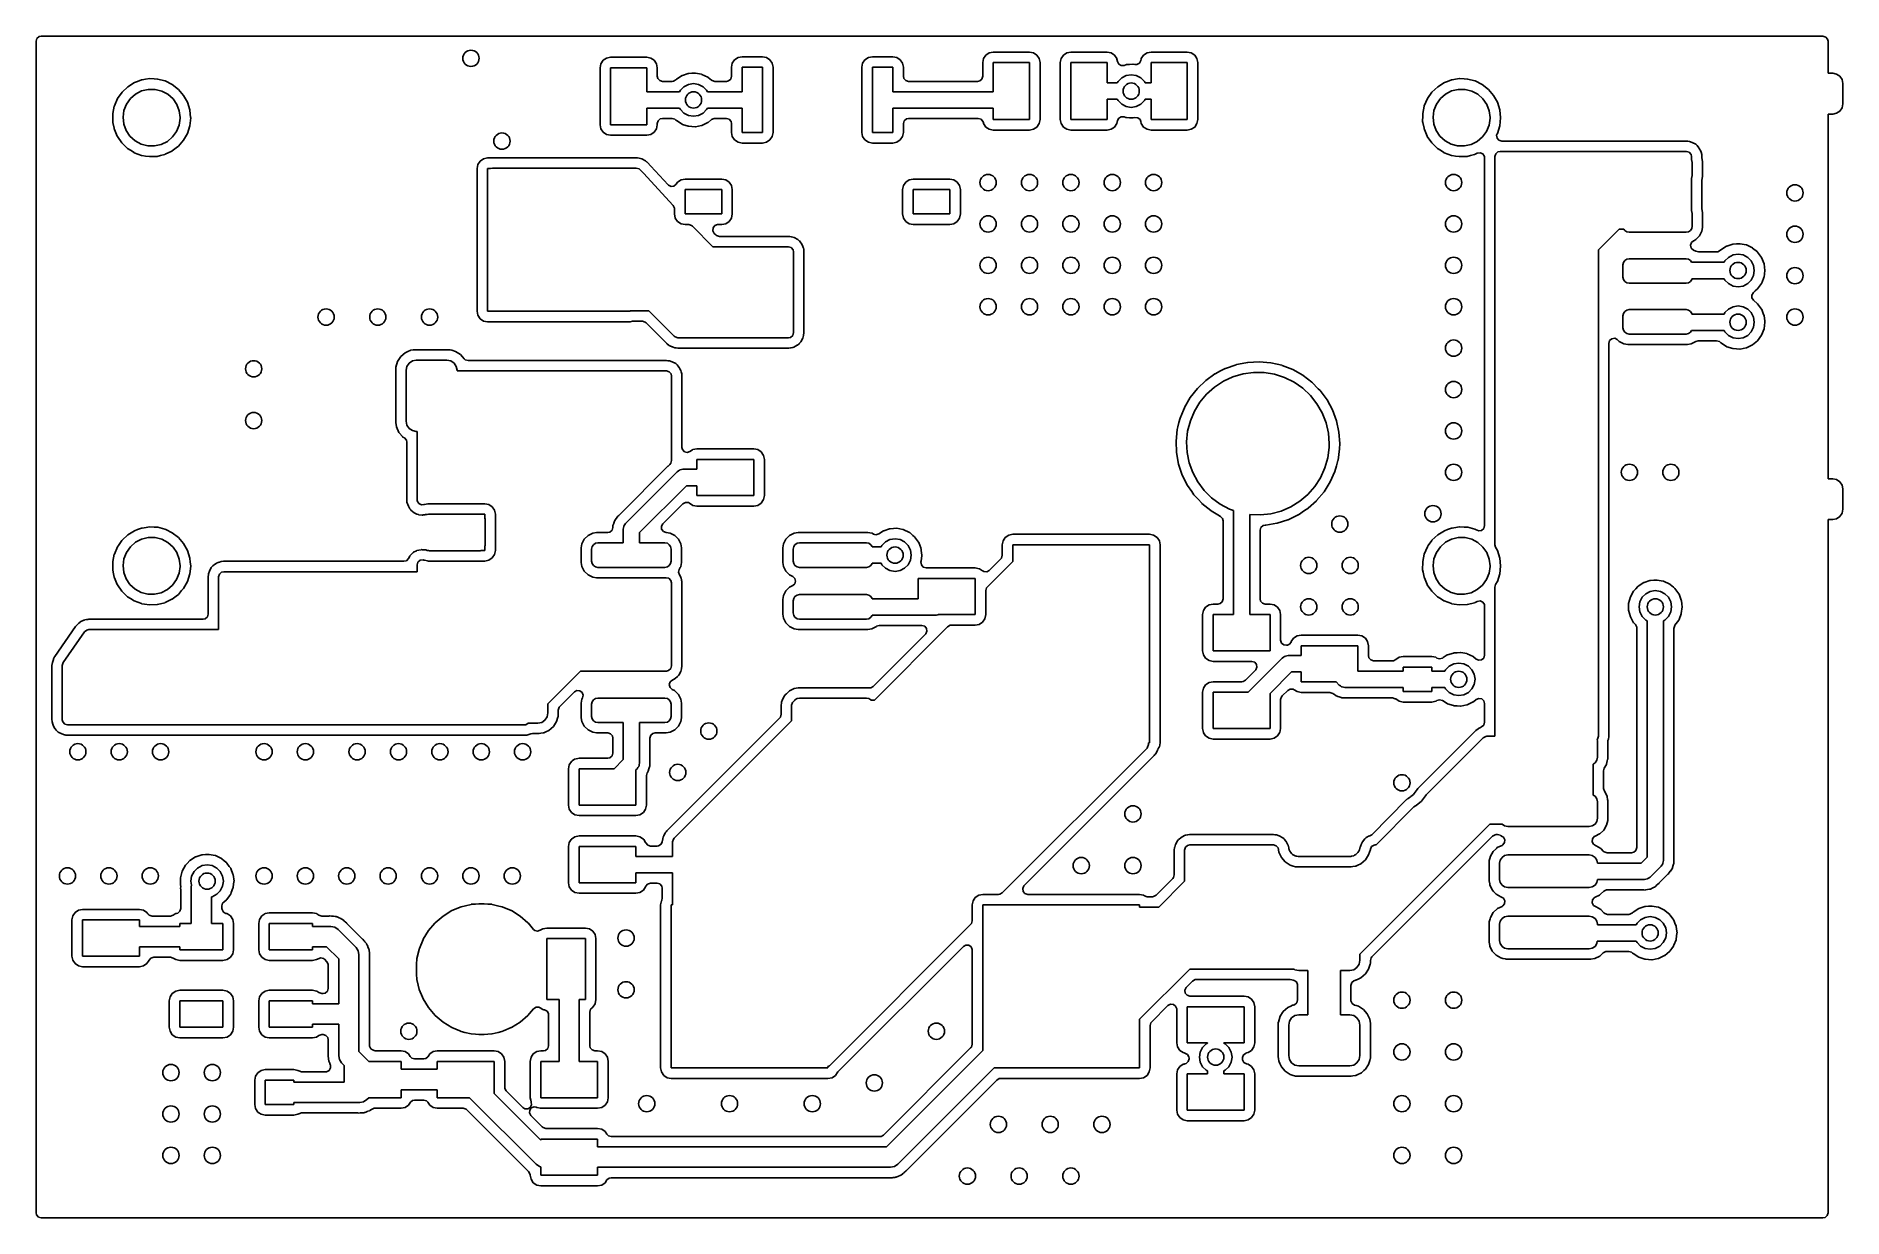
# Model space of a CAD drawing. Extents: x 0.02 to 1.77, y 0.02 to 1.16.
import ezdxf

# ---------------------------------------------------------------- set-up
doc = ezdxf.new("R2010")
doc.units = 0
doc.header["$MEASUREMENT"] = 0
doc.layers.add('BLACK', color=7, linetype='CONTINUOUS')

msp = doc.modelspace()

# ---------------------------------------------------------------- linework, layer by layer
at = {"layer": 'BLACK', "linetype": 'CONTINUOUS'}
for p, q in [((0.0197, 1.1565), (0.0205, 1.1591)), ((0.0197, 0.0246), (0.0197, 1.1565)), ((0.0205, 1.1591), (0.0226, 1.161)), ((0.0226, 1.161), (0.0246, 1.1614)), ((0.0246, 1.1614), (1.747, 1.1614)), ((1.747, 1.1614), (1.7497, 1.1606)), ((1.7497, 1.1606), (1.7515, 1.1585)), ((1.7515, 1.1585), (1.752, 1.1565)), ((1.752, 1.1565), (1.752, 1.1256)), ((0.5678, 1.1381), (0.5656, 1.1348)), ((0.5711, 1.1403), (0.5678, 1.1381)), ((0.575, 1.1411), (0.5711, 1.1403)), ((0.61, 1.1411), (0.575, 1.1411)), ((0.6139, 1.1403), (0.61, 1.1411)), ((0.6172, 1.1381), (0.6139, 1.1403)), ((0.6194, 1.1348), (0.6172, 1.1381)), ((0.6949, 1.1385), (0.6927, 1.1352)), ((0.6983, 1.1407), (0.6949, 1.1385)), ((0.7022, 1.1415), (0.6983, 1.1407)), ((0.7218, 1.1415), (0.7022, 1.1415)), ((0.7258, 1.1407), (0.7218, 1.1415)), ((0.7291, 1.1385), (0.7258, 1.1407)), ((0.7313, 1.1352), (0.7291, 1.1385)), ((0.8209, 1.1385), (0.8187, 1.1352)), ((0.8242, 1.1407), (0.8209, 1.1385)), ((0.8282, 1.1415), (0.8242, 1.1407)), ((0.8478, 1.1415), (0.8282, 1.1415)), ((0.8517, 1.1407), (0.8478, 1.1415)), ((0.8551, 1.1385), (0.8517, 1.1407)), ((0.8573, 1.1352), (0.8551, 1.1385)), ((0.9356, 1.1398), (0.9348, 1.1359)), ((0.9348, 1.1359), (0.9348, 1.1227)), ((0.9378, 1.1431), (0.9356, 1.1398)), ((0.9411, 1.1453), (0.9378, 1.1431)), ((0.945, 1.1461), (0.9411, 1.1453)), ((0.98, 1.1461), (0.945, 1.1461)), ((0.945, 1.1077), (0.945, 1.1359)), ((0.945, 1.1359), (0.98, 1.1359)), ((0.9839, 1.1453), (0.98, 1.1461)), ((0.98, 1.1359), (0.98, 1.0809)), ((0.9872, 1.1431), (0.9839, 1.1453)), ((0.9894, 1.1398), (0.9872, 1.1431)), ((0.9902, 1.1359), (0.9894, 1.1398)), ((0.9902, 1.0809), (0.9902, 1.1359)), ((1.0106, 1.1398), (1.0098, 1.1359)), ((1.0098, 1.1359), (1.0098, 1.0809)), ((1.0128, 1.1431), (1.0106, 1.1398)), ((1.0161, 1.1453), (1.0128, 1.1431)), ((1.02, 1.1461), (1.0161, 1.1453)), ((1.055, 1.1461), (1.02, 1.1461)), ((1.02, 1.0809), (1.02, 1.1359)), ((1.02, 1.1359), (1.055, 1.1359)), ((1.0589, 1.1453), (1.055, 1.1461)), ((1.055, 1.1359), (1.055, 1.1162)), ((1.0622, 1.1431), (1.0589, 1.1453)), ((1.0644, 1.1398), (1.0622, 1.1431)), ((1.0645, 1.1393), (1.0644, 1.1398)), ((1.065, 1.1369), (1.0645, 1.1393)), ((1.0662, 1.1345), (1.065, 1.1369)), ((1.0864, 1.1353), (1.0839, 1.1339)), ((1.0877, 1.1378), (1.0864, 1.1353)), ((1.088, 1.1393), (1.0877, 1.1378)), ((1.0881, 1.1398), (1.088, 1.1393)), ((1.088, 1.1393), (1.088, 1.1393)), ((1.0903, 1.1431), (1.0881, 1.1398)), ((1.0936, 1.1453), (1.0903, 1.1431)), ((1.0975, 1.1461), (1.0936, 1.1453)), ((1.1325, 1.1461), (1.0975, 1.1461)), ((1.0975, 1.1162), (1.0975, 1.1359)), ((1.0975, 1.1359), (1.1325, 1.1359)), ((1.1364, 1.1453), (1.1325, 1.1461)), ((1.1325, 1.1359), (1.1325, 1.0809)), ((1.1397, 1.1431), (1.1364, 1.1453)), ((1.1419, 1.1398), (1.1397, 1.1431)), ((1.1427, 1.1359), (1.1419, 1.1398)), ((1.1427, 1.0809), (1.1427, 1.1359)), ((0.1217, 1.1192), (0.1176, 1.1177)), ((0.1219, 1.1193), (0.1217, 1.1192)), ((0.1217, 1.1192), (0.1217, 1.1192)), ((0.1222, 1.1193), (0.1219, 1.1193)), ((0.1255, 1.1198), (0.1222, 1.1193)), ((0.1222, 1.1193), (0.1222, 1.1193)), ((0.1295, 1.1204), (0.1255, 1.1198)), ((0.1297, 1.1204), (0.1295, 1.1204)), ((0.1338, 1.1202), (0.1297, 1.1204)), ((0.1297, 1.1204), (0.1297, 1.1204)), ((0.1371, 1.12), (0.1338, 1.1202)), ((0.1373, 1.1199), (0.1371, 1.12)), ((0.1442, 1.1181), (0.1373, 1.1199)), ((0.1373, 1.1199), (0.1373, 1.1199)), ((0.1445, 1.1181), (0.1442, 1.1181)), ((0.1442, 1.1181), (0.1442, 1.1181)), ((0.1513, 1.1147), (0.1445, 1.1181)), ((0.5656, 1.1348), (0.5648, 1.1308)), ((0.5648, 1.1308), (0.5648, 1.0758)), ((0.575, 1.0758), (0.575, 1.1308)), ((0.575, 1.1308), (0.61, 1.1308)), ((0.61, 1.1308), (0.61, 1.1077)), ((0.6202, 1.1308), (0.6194, 1.1348)), ((0.6202, 1.1227), (0.6202, 1.1308)), ((0.6207, 1.1206), (0.6202, 1.1227)), ((0.6225, 1.1185), (0.6207, 1.1206)), ((0.6252, 1.1177), (0.6225, 1.1185)), ((0.6357, 1.1179), (0.6345, 1.1177)), ((0.6381, 1.1193), (0.6357, 1.1179)), ((0.6384, 1.1196), (0.6381, 1.1193)), ((0.6386, 1.1198), (0.6384, 1.1196)), ((0.6384, 1.1196), (0.6384, 1.1196)), ((0.6441, 1.1233), (0.6386, 1.1198)), ((0.6444, 1.1234), (0.6441, 1.1233)), ((0.65, 1.1252), (0.6444, 1.1234)), ((0.6444, 1.1234), (0.6444, 1.1234)), ((0.6503, 1.1253), (0.65, 1.1252)), ((0.65, 1.1252), (0.65, 1.1252)), ((0.6506, 1.1253), (0.6503, 1.1253)), ((0.6536, 1.1255), (0.6506, 1.1253)), ((0.6506, 1.1253), (0.6506, 1.1253)), ((0.6568, 1.1257), (0.6536, 1.1255)), ((0.6571, 1.1257), (0.6568, 1.1257)), ((0.6629, 1.1246), (0.6571, 1.1257)), ((0.6571, 1.1257), (0.6571, 1.1257)), ((0.6632, 1.1245), (0.6629, 1.1246)), ((0.6629, 1.1246), (0.6629, 1.1246)), ((0.6691, 1.1217), (0.6632, 1.1245)), ((0.6694, 1.1215), (0.6691, 1.1217)), ((0.6726, 1.1188), (0.6694, 1.1215)), ((0.6694, 1.1215), (0.6694, 1.1215)), ((0.6731, 1.1185), (0.6726, 1.1188)), ((0.6758, 1.1177), (0.6731, 1.1185)), ((0.689, 1.1181), (0.687, 1.1177)), ((0.6912, 1.12), (0.689, 1.1181)), ((0.6919, 1.1227), (0.6912, 1.12)), ((0.6927, 1.1352), (0.6919, 1.1313)), ((0.6919, 1.1313), (0.6919, 1.1227)), ((0.7022, 1.1077), (0.7022, 1.1313)), ((0.7022, 1.1313), (0.7218, 1.1313)), ((0.7218, 1.1313), (0.7218, 1.0683)), ((0.7321, 1.1313), (0.7313, 1.1352)), ((0.7321, 1.0683), (0.7321, 1.1313)), ((0.8187, 1.1352), (0.8179, 1.1313)), ((0.8179, 1.1313), (0.8179, 1.0683)), ((0.8282, 1.0683), (0.8282, 1.1313)), ((0.8282, 1.1313), (0.8478, 1.1313)), ((0.8478, 1.1313), (0.8478, 1.1077)), ((0.8581, 1.1313), (0.8573, 1.1352)), ((0.8581, 1.1227), (0.8581, 1.1313)), ((0.8585, 1.1206), (0.8581, 1.1227)), ((0.8603, 1.1185), (0.8585, 1.1206)), ((0.863, 1.1177), (0.8603, 1.1185)), ((0.9319, 1.1181), (0.9298, 1.1177)), ((0.934, 1.12), (0.9319, 1.1181)), ((0.9348, 1.1227), (0.934, 1.12)), ((1.0656, 1.1176), (1.0691, 1.1211)), ((1.0686, 1.1331), (1.0662, 1.1345)), ((1.0714, 1.1332), (1.0686, 1.1331)), ((1.0691, 1.1211), (1.0735, 1.1233)), ((1.0732, 1.1338), (1.0714, 1.1332)), ((1.0735, 1.1339), (1.0732, 1.1338)), ((1.0732, 1.1338), (1.0732, 1.1338)), ((1.0738, 1.1339), (1.0735, 1.1339)), ((1.0735, 1.1233), (1.0783, 1.1241)), ((1.0767, 1.1341), (1.0738, 1.1339)), ((1.0738, 1.1339), (1.0738, 1.1339)), ((1.08, 1.1343), (1.0767, 1.1341)), ((1.0783, 1.1241), (1.0832, 1.1233)), ((1.0803, 1.1342), (1.08, 1.1343)), ((1.0819, 1.1339), (1.0803, 1.1342)), ((1.0803, 1.1342), (1.0803, 1.1342)), ((1.0839, 1.1339), (1.0819, 1.1339)), ((1.0832, 1.1233), (1.0876, 1.1211)), ((1.0876, 1.1211), (1.0911, 1.1176)), ((1.388, 1.1192), (1.384, 1.1177)), ((1.3882, 1.1193), (1.388, 1.1192)), ((1.388, 1.1192), (1.388, 1.1192)), ((1.3885, 1.1193), (1.3882, 1.1193)), ((1.3918, 1.1198), (1.3885, 1.1193)), ((1.3885, 1.1193), (1.3885, 1.1193)), ((1.3958, 1.1204), (1.3918, 1.1198)), ((1.396, 1.1204), (1.3958, 1.1204)), ((1.4001, 1.1202), (1.396, 1.1204)), ((1.396, 1.1204), (1.396, 1.1204)), ((1.4034, 1.12), (1.4001, 1.1202)), ((1.4037, 1.1199), (1.4034, 1.12)), ((1.4106, 1.1181), (1.4037, 1.1199)), ((1.4037, 1.1199), (1.4037, 1.1199)), ((1.4108, 1.1181), (1.4106, 1.1181)), ((1.4106, 1.1181), (1.4106, 1.1181)), ((1.4177, 1.1147), (1.4108, 1.1181)), ((1.752, 1.1256), (1.7565, 1.1256)), ((1.7565, 1.1256), (1.7602, 1.1248)), ((1.7602, 1.1248), (1.7634, 1.1227)), ((1.7634, 1.1227), (1.7655, 1.1195)), ((1.7655, 1.1195), (1.7663, 1.1157)), ((0.0983, 1.1011), (0.0953, 1.0941)), ((0.1027, 1.1074), (0.0983, 1.1011)), ((0.1083, 1.1126), (0.1027, 1.1074)), ((0.107, 1.0957), (0.1108, 1.1011)), ((0.1147, 1.1166), (0.1083, 1.1126)), ((0.1108, 1.1011), (0.1158, 1.1055)), ((0.1176, 1.1177), (0.1147, 1.1166)), ((0.1158, 1.1055), (0.1217, 1.1085)), ((0.1217, 1.1085), (0.1281, 1.11)), ((0.1281, 1.11), (0.1348, 1.11)), ((0.1348, 1.11), (0.1412, 1.1084)), ((0.1412, 1.1084), (0.147, 1.1053)), ((0.147, 1.1053), (0.152, 1.1009)), ((0.1573, 1.11), (0.1513, 1.1147)), ((0.152, 1.1009), (0.1557, 1.0955)), ((0.1623, 1.1042), (0.1573, 1.11)), ((0.166, 1.0976), (0.1623, 1.1042)), ((0.61, 1.1077), (0.6418, 1.1077)), ((0.6345, 1.1177), (0.6252, 1.1177)), ((0.6418, 1.1077), (0.6425, 1.1091)), ((0.6425, 1.1091), (0.6459, 1.1125)), ((0.6459, 1.1125), (0.6503, 1.1148)), ((0.6503, 1.1148), (0.6552, 1.1156)), ((0.6552, 1.1156), (0.6601, 1.1148)), ((0.6601, 1.1148), (0.6645, 1.1125)), ((0.6645, 1.1125), (0.6679, 1.1091)), ((0.6679, 1.1091), (0.6686, 1.1077)), ((0.6686, 1.1077), (0.7022, 1.1077)), ((0.687, 1.1177), (0.6758, 1.1177)), ((0.8478, 1.1077), (0.945, 1.1077)), ((0.9298, 1.1177), (0.863, 1.1177)), ((1.055, 1.1162), (1.0649, 1.1162)), ((1.0649, 1.1005), (1.055, 1.1005)), ((1.055, 1.1005), (1.055, 1.0809)), ((1.0649, 1.1162), (1.0656, 1.1176)), ((1.0656, 1.0991), (1.0649, 1.1005)), ((1.0911, 1.1176), (1.0918, 1.1162)), ((1.0918, 1.1005), (1.0911, 1.0991)), ((1.0918, 1.1162), (1.0975, 1.1162)), ((1.0975, 1.1005), (1.0918, 1.1005)), ((1.0975, 1.0809), (1.0975, 1.1005)), ((1.3647, 1.1011), (1.3616, 1.0941)), ((1.369, 1.1074), (1.3647, 1.1011)), ((1.3746, 1.1126), (1.369, 1.1074)), ((1.3734, 1.0957), (1.3772, 1.1011)), ((1.3811, 1.1166), (1.3746, 1.1126)), ((1.3772, 1.1011), (1.3821, 1.1055)), ((1.384, 1.1177), (1.3811, 1.1166)), ((1.3821, 1.1055), (1.388, 1.1085)), ((1.388, 1.1085), (1.3945, 1.11)), ((1.3945, 1.11), (1.4011, 1.11)), ((1.4011, 1.11), (1.4075, 1.1084)), ((1.4075, 1.1084), (1.4134, 1.1053)), ((1.4134, 1.1053), (1.4183, 1.1009)), ((1.4237, 1.11), (1.4177, 1.1147)), ((1.4183, 1.1009), (1.4221, 1.0955)), ((1.4287, 1.1042), (1.4237, 1.11)), ((1.4324, 1.0976), (1.4287, 1.1042)), ((1.7663, 1.1157), (1.7663, 1.096)), ((0.0945, 1.0903), (0.0937, 1.0866)), ((0.0937, 1.0866), (0.0937, 1.0837)), ((0.0937, 1.0837), (0.0937, 1.0796)), ((0.0952, 1.0938), (0.0945, 1.0903)), ((0.0953, 1.0941), (0.0952, 1.0938)), ((0.0952, 1.0938), (0.0952, 1.0938)), ((0.1037, 1.083), (0.1046, 1.0895)), ((0.1045, 1.0764), (0.1037, 1.083)), ((0.1046, 1.0895), (0.107, 1.0957)), ((0.1557, 1.0955), (0.1581, 1.0893)), ((0.1581, 1.0893), (0.1589, 1.0827)), ((0.1683, 1.0903), (0.166, 1.0976)), ((0.1683, 1.09), (0.1683, 1.0903)), ((0.169, 1.0829), (0.1683, 1.09)), ((0.1683, 1.09), (0.1683, 1.09)), ((0.1691, 1.0827), (0.169, 1.0829)), ((0.6418, 1.0919), (0.61, 1.0919)), ((0.61, 1.0919), (0.61, 1.0758)), ((0.6425, 1.0905), (0.6418, 1.0919)), ((0.6459, 1.0871), (0.6425, 1.0905)), ((0.6503, 1.0848), (0.6459, 1.0871)), ((0.6552, 1.0841), (0.6503, 1.0848)), ((0.6601, 1.0848), (0.6552, 1.0841)), ((0.6645, 1.0871), (0.6601, 1.0848)), ((0.6679, 1.0905), (0.6645, 1.0871)), ((0.6686, 1.0919), (0.6679, 1.0905)), ((0.7022, 1.0919), (0.6686, 1.0919)), ((0.7022, 1.0683), (0.7022, 1.0919)), ((0.945, 1.0919), (0.8478, 1.0919)), ((0.8478, 1.0919), (0.8478, 1.0683)), ((0.945, 1.0809), (0.945, 1.0919)), ((1.0691, 1.0956), (1.0656, 1.0991)), ((1.0663, 1.0822), (1.0687, 1.0836)), ((1.0687, 1.0836), (1.0714, 1.0835)), ((1.0735, 1.0934), (1.0691, 1.0956)), ((1.0714, 1.0835), (1.0732, 1.0829)), ((1.0732, 1.0829), (1.0732, 1.0829)), ((1.0732, 1.0829), (1.0735, 1.0828)), ((1.0783, 1.0926), (1.0735, 1.0934)), ((1.0832, 1.0934), (1.0783, 1.0926)), ((1.0876, 1.0956), (1.0832, 1.0934)), ((1.0911, 1.0991), (1.0876, 1.0956)), ((1.3601, 1.0837), (1.36, 1.0796)), ((1.3608, 1.0903), (1.3601, 1.0866)), ((1.3601, 1.0866), (1.3601, 1.0837)), ((1.3616, 1.0938), (1.3608, 1.0903)), ((1.3616, 1.0941), (1.3616, 1.0938)), ((1.3616, 1.0938), (1.3616, 1.0938)), ((1.3701, 1.083), (1.3709, 1.0895)), ((1.3708, 1.0764), (1.3701, 1.083)), ((1.3709, 1.0895), (1.3734, 1.0957)), ((1.4221, 1.0955), (1.4244, 1.0893)), ((1.4244, 1.0893), (1.4252, 1.0827)), ((1.4346, 1.0903), (1.4324, 1.0976)), ((1.4347, 1.09), (1.4346, 1.0903)), ((1.4354, 1.0829), (1.4347, 1.09)), ((1.4347, 1.09), (1.4347, 1.09)), ((1.4354, 1.0827), (1.4354, 1.0829)), ((1.7565, 1.0862), (1.752, 1.0862)), ((1.752, 1.0862), (1.752, 0.7338)), ((1.7602, 1.0869), (1.7565, 1.0862)), ((1.7634, 1.0891), (1.7602, 1.0869)), ((1.7655, 1.0923), (1.7634, 1.0891)), ((1.7663, 1.096), (1.7655, 1.0923)), ((0.0937, 1.0796), (0.0937, 1.079)), ((0.0937, 1.079), (0.0939, 1.0779)), ((0.0939, 1.0779), (0.095, 1.0724)), ((0.095, 1.0724), (0.0952, 1.0715)), ((0.0952, 1.0715), (0.0953, 1.0713)), ((0.0953, 1.0713), (0.0953, 1.0713)), ((0.0953, 1.0713), (0.098, 1.0649)), ((0.1067, 1.0702), (0.1045, 1.0764)), ((0.1104, 1.0647), (0.1067, 1.0702)), ((0.1554, 1.0694), (0.1516, 1.064)), ((0.1579, 1.0755), (0.1554, 1.0694)), ((0.1589, 1.0821), (0.1579, 1.0755)), ((0.1589, 1.0827), (0.1589, 1.0821)), ((0.1622, 1.0609), (0.1659, 1.0675)), ((0.1659, 1.0675), (0.1682, 1.0748)), ((0.1682, 1.0748), (0.1691, 1.0824)), ((0.1691, 1.0824), (0.1691, 1.0827)), ((0.5648, 1.0758), (0.5656, 1.0719)), ((0.5656, 1.0719), (0.5678, 1.0686)), ((0.5678, 1.0686), (0.5711, 1.0664)), ((0.5711, 1.0664), (0.575, 1.0656)), ((0.61, 1.0758), (0.575, 1.0758)), ((0.575, 1.0656), (0.61, 1.0656)), ((0.61, 1.0656), (0.6139, 1.0664)), ((0.6139, 1.0664), (0.6172, 1.0686)), ((0.6172, 1.0686), (0.6194, 1.0719)), ((0.6194, 1.0719), (0.6202, 1.0758)), ((0.6202, 1.077), (0.621, 1.0796)), ((0.6202, 1.0758), (0.6202, 1.077)), ((0.621, 1.0796), (0.6231, 1.0815)), ((0.6231, 1.0815), (0.6252, 1.0819)), ((0.6252, 1.0819), (0.6345, 1.0819)), ((0.6345, 1.0819), (0.6372, 1.0811)), ((0.6372, 1.0811), (0.6381, 1.0803)), ((0.6381, 1.0803), (0.6386, 1.0798)), ((0.6386, 1.0798), (0.6441, 1.0763)), ((0.6441, 1.0763), (0.6444, 1.0762)), ((0.6444, 1.0762), (0.6444, 1.0762)), ((0.6444, 1.0762), (0.65, 1.0744)), ((0.65, 1.0744), (0.65, 1.0744)), ((0.65, 1.0744), (0.6503, 1.0743)), ((0.6503, 1.0743), (0.6506, 1.0743)), ((0.6506, 1.0743), (0.6506, 1.0743)), ((0.6506, 1.0743), (0.6536, 1.0741)), ((0.6536, 1.0741), (0.6568, 1.0739)), ((0.6568, 1.0739), (0.6571, 1.0739)), ((0.6571, 1.0739), (0.6629, 1.0751)), ((0.6571, 1.0739), (0.6571, 1.0739)), ((0.6629, 1.0751), (0.6629, 1.0751)), ((0.6629, 1.0751), (0.6632, 1.0751)), ((0.6632, 1.0751), (0.6691, 1.0779)), ((0.6691, 1.0779), (0.6694, 1.0781)), ((0.6694, 1.0781), (0.6726, 1.0808)), ((0.6694, 1.0781), (0.6694, 1.0781)), ((0.6726, 1.0808), (0.6752, 1.0819)), ((0.6752, 1.0819), (0.6758, 1.0819)), ((0.6758, 1.0819), (0.687, 1.0819)), ((0.687, 1.0819), (0.6897, 1.0811)), ((0.6897, 1.0811), (0.6915, 1.079)), ((0.6915, 1.079), (0.6919, 1.077)), ((0.6919, 1.077), (0.6919, 1.0683)), ((0.6919, 1.0683), (0.6927, 1.0644)), ((0.7218, 1.0683), (0.7022, 1.0683)), ((0.7313, 1.0644), (0.7321, 1.0683)), ((0.8179, 1.0683), (0.8187, 1.0644)), ((0.8478, 1.0683), (0.8282, 1.0683)), ((0.8573, 1.0644), (0.8581, 1.0683)), ((0.8581, 1.077), (0.8588, 1.0796)), ((0.8581, 1.0683), (0.8581, 1.077)), ((0.8588, 1.0796), (0.861, 1.0815)), ((0.861, 1.0815), (0.863, 1.0819)), ((0.863, 1.0819), (0.9305, 1.0819)), ((0.9305, 1.0819), (0.9332, 1.0811)), ((0.9332, 1.0811), (0.935, 1.079)), ((0.935, 1.079), (0.9354, 1.0779)), ((0.9354, 1.0779), (0.9356, 1.0769)), ((0.9356, 1.0769), (0.9378, 1.0736)), ((0.9378, 1.0736), (0.9411, 1.0714)), ((0.9411, 1.0714), (0.945, 1.0706)), ((0.98, 1.0809), (0.945, 1.0809)), ((0.945, 1.0706), (0.98, 1.0706)), ((0.98, 1.0706), (0.9839, 1.0714)), ((0.9839, 1.0714), (0.9872, 1.0736)), ((0.9872, 1.0736), (0.9894, 1.0769)), ((0.9894, 1.0769), (0.9902, 1.0809)), ((1.0098, 1.0809), (1.0106, 1.0769)), ((1.0106, 1.0769), (1.0128, 1.0736)), ((1.0128, 1.0736), (1.0161, 1.0714)), ((1.0161, 1.0714), (1.02, 1.0706)), ((1.055, 1.0809), (1.02, 1.0809)), ((1.02, 1.0706), (1.055, 1.0706)), ((1.055, 1.0706), (1.0589, 1.0714)), ((1.0589, 1.0714), (1.0622, 1.0736)), ((1.0622, 1.0736), (1.0644, 1.0769)), ((1.0644, 1.0769), (1.065, 1.0798)), ((1.065, 1.0798), (1.0663, 1.0822)), ((1.0735, 1.0828), (1.0738, 1.0828)), ((1.0738, 1.0828), (1.0738, 1.0828)), ((1.0738, 1.0828), (1.0767, 1.0826)), ((1.0767, 1.0826), (1.08, 1.0824)), ((1.08, 1.0824), (1.0803, 1.0825)), ((1.0803, 1.0825), (1.0819, 1.0828)), ((1.0803, 1.0825), (1.0803, 1.0825)), ((1.0819, 1.0828), (1.0847, 1.0825)), ((1.0847, 1.0825), (1.0869, 1.0808)), ((1.0869, 1.0808), (1.0877, 1.0789)), ((1.0877, 1.0789), (1.0881, 1.0769)), ((1.0881, 1.0769), (1.0903, 1.0736)), ((1.0903, 1.0736), (1.0936, 1.0714)), ((1.0936, 1.0714), (1.0975, 1.0706)), ((1.1325, 1.0809), (1.0975, 1.0809)), ((1.0975, 1.0706), (1.1325, 1.0706)), ((1.1325, 1.0706), (1.1364, 1.0714)), ((1.1364, 1.0714), (1.1397, 1.0736)), ((1.1397, 1.0736), (1.1419, 1.0769)), ((1.1419, 1.0769), (1.1427, 1.0809)), ((1.36, 1.0796), (1.36, 1.079)), ((1.36, 1.079), (1.3603, 1.0779)), ((1.3603, 1.0779), (1.3614, 1.0724)), ((1.3614, 1.0724), (1.3616, 1.0715)), ((1.3616, 1.0715), (1.3617, 1.0713)), ((1.3617, 1.0713), (1.3617, 1.0713)), ((1.3617, 1.0713), (1.3644, 1.0649)), ((1.3731, 1.0702), (1.3708, 1.0764)), ((1.3768, 1.0647), (1.3731, 1.0702)), ((1.4218, 1.0694), (1.4179, 1.064)), ((1.4243, 1.0755), (1.4218, 1.0694)), ((1.4252, 1.0821), (1.4243, 1.0755)), ((1.4252, 1.0827), (1.4252, 1.0821)), ((1.4316, 1.0657), (1.4321, 1.0671)), ((1.432, 1.0629), (1.4316, 1.0657)), ((1.432, 1.0671), (1.4321, 1.0673)), ((1.4321, 1.0671), (1.432, 1.0671)), ((1.4321, 1.0673), (1.4323, 1.0675)), ((1.4323, 1.0675), (1.4346, 1.0748)), ((1.4346, 1.0748), (1.4354, 1.0824)), ((1.4354, 1.0824), (1.4354, 1.0827)), ((0.098, 1.0649), (0.0982, 1.0645)), ((0.0982, 1.0645), (0.1025, 1.0582)), ((0.1025, 1.0582), (0.108, 1.0529)), ((0.108, 1.0529), (0.1108, 1.0512)), ((0.1153, 1.0602), (0.1104, 1.0647)), ((0.1108, 1.0512), (0.1143, 1.049)), ((0.1143, 1.049), (0.1143, 1.049)), ((0.1143, 1.049), (0.1145, 1.0488)), ((0.1145, 1.0488), (0.1216, 1.0461)), ((0.1212, 1.0571), (0.1153, 1.0602)), ((0.1276, 1.0554), (0.1212, 1.0571)), ((0.1342, 1.0553), (0.1276, 1.0554)), ((0.1406, 1.0568), (0.1342, 1.0553)), ((0.1466, 1.0597), (0.1406, 1.0568)), ((0.1445, 1.0473), (0.1509, 1.0504)), ((0.1516, 1.064), (0.1466, 1.0597)), ((0.1509, 1.0504), (0.1511, 1.0505)), ((0.1509, 1.0504), (0.1509, 1.0504)), ((0.1511, 1.0505), (0.1513, 1.0507)), ((0.1513, 1.0507), (0.1552, 1.0536)), ((0.1513, 1.0507), (0.1513, 1.0507)), ((0.1552, 1.0536), (0.1572, 1.0551)), ((0.1572, 1.0551), (0.1622, 1.0609)), ((0.6927, 1.0644), (0.6949, 1.0611)), ((0.6949, 1.0611), (0.6983, 1.0589)), ((0.6983, 1.0589), (0.7022, 1.0581)), ((0.7022, 1.0581), (0.7218, 1.0581)), ((0.7218, 1.0581), (0.7258, 1.0589)), ((0.7258, 1.0589), (0.7291, 1.0611)), ((0.7291, 1.0611), (0.7313, 1.0644)), ((0.8187, 1.0644), (0.8209, 1.0611)), ((0.8209, 1.0611), (0.8242, 1.0589)), ((0.8242, 1.0589), (0.8282, 1.0581)), ((0.8282, 1.0581), (0.8478, 1.0581)), ((0.8478, 1.0581), (0.8517, 1.0589)), ((0.8517, 1.0589), (0.8551, 1.0611)), ((0.8551, 1.0611), (0.8573, 1.0644)), ((1.3644, 1.0649), (1.3645, 1.0645)), ((1.3645, 1.0645), (1.3689, 1.0582)), ((1.3689, 1.0582), (1.3744, 1.0529)), ((1.3744, 1.0529), (1.3772, 1.0512)), ((1.3817, 1.0602), (1.3768, 1.0647)), ((1.3772, 1.0512), (1.3806, 1.049)), ((1.3806, 1.049), (1.3806, 1.049)), ((1.3806, 1.049), (1.3808, 1.0488)), ((1.3808, 1.0488), (1.388, 1.0461)), ((1.3875, 1.0571), (1.3817, 1.0602)), ((1.3939, 1.0554), (1.3875, 1.0571)), ((1.4005, 1.0553), (1.3939, 1.0554)), ((1.407, 1.0568), (1.4005, 1.0553)), ((1.4129, 1.0597), (1.407, 1.0568)), ((1.4108, 1.0473), (1.4129, 1.0483)), ((1.4179, 1.064), (1.4129, 1.0597)), ((1.4129, 1.0483), (1.4156, 1.0488)), ((1.4156, 1.0488), (1.4182, 1.0477)), ((1.4308, 1.0477), (1.4329, 1.0495)), ((1.4338, 1.0608), (1.432, 1.0629)), ((1.4329, 1.0495), (1.435, 1.05)), ((1.4365, 1.06), (1.4338, 1.0608)), ((1.435, 1.05), (1.615, 1.05)), ((1.615, 1.06), (1.4365, 1.06)), ((1.6164, 1.0598), (1.615, 1.06)), ((1.615, 1.05), (1.6177, 1.0492)), ((1.6177, 1.0596), (1.6164, 1.0598)), ((1.6179, 1.0596), (1.6177, 1.0596)), ((1.6177, 1.0596), (1.6177, 1.0596)), ((1.6177, 1.0492), (1.6196, 1.0471)), ((1.6205, 1.0588), (1.6179, 1.0596)), ((1.624, 1.057), (1.6205, 1.0588)), ((1.6253, 1.0558), (1.624, 1.057)), ((1.6271, 1.0536), (1.6253, 1.0558)), ((1.6272, 1.0534), (1.6271, 1.0536)), ((1.6275, 1.0529), (1.6272, 1.0534)), ((1.6272, 1.0534), (1.6272, 1.0534)), ((1.629, 1.0503), (1.6275, 1.0529)), ((1.6293, 1.0492), (1.629, 1.0503)), ((1.6298, 1.0472), (1.6293, 1.0492)), ((0.1216, 1.0461), (0.1219, 1.0461)), ((0.1219, 1.0461), (0.1219, 1.0461)), ((0.1219, 1.0461), (0.1254, 1.0456)), ((0.1254, 1.0456), (0.1292, 1.045)), ((0.1292, 1.045), (0.1368, 1.0453)), ((0.1368, 1.0453), (0.14, 1.0461)), ((0.14, 1.0461), (0.144, 1.0471)), ((0.144, 1.0471), (0.1442, 1.0472)), ((0.144, 1.0471), (0.144, 1.0471)), ((0.1442, 1.0472), (0.1445, 1.0473)), ((0.4467, 1.0374), (0.4459, 1.0335)), ((0.4459, 1.0335), (0.4459, 0.8957)), ((0.4489, 1.0407), (0.4467, 1.0374)), ((0.4522, 1.0429), (0.4489, 1.0407)), ((0.4561, 1.0437), (0.4522, 1.0429)), ((0.458, 1.0437), (0.4561, 1.0437)), ((0.4561, 1.0291), (0.4561, 1.0335)), ((0.4561, 1.0335), (0.4588, 1.0335)), ((0.4588, 1.0437), (0.458, 1.0437)), ((0.4603, 1.0439), (0.4588, 1.0438)), ((0.4588, 1.0438), (0.4588, 1.0437)), ((0.4588, 1.0335), (0.4589, 1.0335)), ((0.4589, 1.0335), (0.461, 1.034)), ((0.4609, 1.044), (0.4603, 1.0439)), ((0.461, 1.044), (0.4609, 1.044)), ((0.4609, 1.044), (0.4609, 1.044)), ((0.5998, 1.044), (0.461, 1.044)), ((0.461, 1.034), (0.5998, 1.034)), ((0.6012, 1.0438), (0.5998, 1.044)), ((0.5998, 1.034), (0.6025, 1.0332)), ((0.6025, 1.0436), (0.6012, 1.0438)), ((0.6027, 1.0436), (0.6025, 1.0436)), ((0.6025, 1.0436), (0.6025, 1.0436)), ((0.6025, 1.0332), (0.6035, 1.0324)), ((0.6053, 1.0428), (0.6027, 1.0436)), ((0.6035, 1.0324), (0.6067, 1.029)), ((0.6089, 1.0409), (0.6053, 1.0428)), ((0.6099, 1.0401), (0.6089, 1.0409)), ((0.61, 1.04), (0.6099, 1.0401)), ((0.6108, 1.0393), (0.61, 1.04)), ((0.61, 1.04), (0.61, 1.04)), ((0.6108, 1.0392), (0.6108, 1.0393)), ((0.6108, 1.0393), (0.6108, 1.0393)), ((0.614, 1.0358), (0.6108, 1.0392)), ((0.6307, 1.0177), (0.614, 1.0358)), ((1.388, 1.0461), (1.3882, 1.0461)), ((1.3882, 1.0461), (1.3882, 1.0461)), ((1.3882, 1.0461), (1.3918, 1.0456)), ((1.3918, 1.0456), (1.3955, 1.045)), ((1.3955, 1.045), (1.4032, 1.0453)), ((1.4032, 1.0453), (1.4063, 1.0461)), ((1.4063, 1.0461), (1.4103, 1.0471)), ((1.4103, 1.0471), (1.4106, 1.0472)), ((1.4103, 1.0471), (1.4103, 1.0471)), ((1.4106, 1.0472), (1.4108, 1.0473)), ((1.4182, 1.0477), (1.4198, 1.0453)), ((1.4198, 1.0453), (1.42, 1.0438)), ((1.42, 1.0438), (1.42, 0.6885)), ((1.43, 1.045), (1.4308, 1.0477)), ((1.43, 0.67), (1.43, 1.045)), ((1.6196, 1.0471), (1.62, 1.045)), ((1.62, 1.045), (1.62, 1.0415)), ((1.62, 1.0415), (1.6202, 1.0412)), ((1.6202, 1.0412), (1.6206, 1.0389)), ((1.6206, 1.0389), (1.6206, 1.0271)), ((1.63, 1.045), (1.6298, 1.0472)), ((1.63, 1.0447), (1.63, 1.045)), ((1.6301, 1.0439), (1.63, 1.0447)), ((1.6306, 1.0402), (1.6301, 1.0439)), ((1.6306, 1.0259), (1.6306, 1.0402)), ((0.4561, 1.029), (0.4561, 1.0291)), ((0.4561, 1.0269), (0.4561, 1.029)), ((0.4561, 0.8957), (0.4561, 1.0269)), ((0.6067, 1.029), (0.6355, 0.9978)), ((0.631, 1.0174), (0.6307, 1.0177)), ((0.6335, 1.0162), (0.631, 1.0174)), ((0.6363, 1.0166), (0.6335, 1.0162)), ((0.6384, 1.0184), (0.6363, 1.0166)), ((0.6398, 1.0204), (0.6384, 1.0184)), ((0.6431, 1.0226), (0.6398, 1.0204)), ((0.647, 1.0234), (0.6431, 1.0226)), ((0.6825, 1.0234), (0.647, 1.0234)), ((0.647, 0.9896), (0.647, 1.0132)), ((0.647, 1.0132), (0.6825, 1.0132)), ((0.6864, 1.0226), (0.6825, 1.0234)), ((0.6825, 1.0132), (0.6825, 0.9896)), ((0.6897, 1.0204), (0.6864, 1.0226)), ((0.6919, 1.0171), (0.6897, 1.0204)), ((0.6927, 1.0132), (0.6919, 1.0171)), ((0.6927, 0.9896), (0.6927, 1.0132)), ((0.8581, 1.0171), (0.8573, 1.0132)), ((0.8573, 1.0132), (0.8573, 0.9896)), ((0.8603, 1.0204), (0.8581, 1.0171)), ((0.8636, 1.0226), (0.8603, 1.0204)), ((0.8675, 1.0234), (0.8636, 1.0226)), ((0.903, 1.0234), (0.8675, 1.0234)), ((0.8675, 0.9896), (0.8675, 1.0132)), ((0.8675, 1.0132), (0.903, 1.0132)), ((0.9069, 1.0226), (0.903, 1.0234)), ((0.903, 1.0132), (0.903, 0.9896)), ((0.9102, 1.0204), (0.9069, 1.0226)), ((0.9124, 1.0171), (0.9102, 1.0204)), ((0.9132, 1.0132), (0.9124, 1.0171)), ((0.9132, 0.9896), (0.9132, 1.0132)), ((1.6202, 1.0249), (1.62, 1.0246)), ((1.62, 1.0246), (1.62, 0.9923)), ((1.6206, 1.0271), (1.6202, 1.0249)), ((1.63, 1.0214), (1.6301, 1.0222)), ((1.63, 0.9955), (1.63, 1.0214)), ((1.6301, 1.0222), (1.6306, 1.0257)), ((1.6306, 1.0257), (1.6306, 1.0259)), ((0.6355, 0.9978), (0.6368, 0.9953)), ((0.6368, 0.9953), (0.6368, 0.9944)), ((0.6368, 0.9944), (0.6368, 0.9896)), ((0.6368, 0.9896), (0.6376, 0.9857)), ((0.6376, 0.9857), (0.6398, 0.9823)), ((0.6398, 0.9823), (0.6431, 0.9801)), ((0.6431, 0.9801), (0.647, 0.9794)), ((0.6825, 0.9896), (0.647, 0.9896)), ((0.647, 0.9794), (0.6506, 0.9794)), ((0.6506, 0.9794), (0.6533, 0.9786)), ((0.6533, 0.9786), (0.6541, 0.9779)), ((0.6741, 0.9761), (0.6758, 0.9784)), ((0.6758, 0.9784), (0.6784, 0.9793)), ((0.6784, 0.9793), (0.6788, 0.9794)), ((0.6788, 0.9794), (0.6825, 0.9794)), ((0.6825, 0.9794), (0.6864, 0.9801)), ((0.6864, 0.9801), (0.6897, 0.9823)), ((0.6897, 0.9823), (0.6919, 0.9857)), ((0.6919, 0.9857), (0.6927, 0.9896)), ((0.8573, 0.9896), (0.8581, 0.9857)), ((0.8581, 0.9857), (0.8603, 0.9823)), ((0.8603, 0.9823), (0.8636, 0.9801)), ((0.8636, 0.9801), (0.8675, 0.9794)), ((0.903, 0.9896), (0.8675, 0.9896)), ((0.8675, 0.9794), (0.903, 0.9794)), ((0.903, 0.9794), (0.9069, 0.9801)), ((0.9069, 0.9801), (0.9102, 0.9823)), ((0.9102, 0.9823), (0.9124, 0.9857)), ((0.9124, 0.9857), (0.9132, 0.9896)), ((1.62, 0.9923), (1.6202, 0.992)), ((1.6202, 0.992), (1.6206, 0.9897)), ((1.6206, 0.9897), (1.6206, 0.9779)), ((1.6301, 0.9947), (1.63, 0.9955)), ((1.6306, 0.991), (1.6301, 0.9947)), ((1.6306, 0.9767), (1.6306, 0.991)), ((0.6541, 0.9779), (0.674, 0.958)), ((0.6739, 0.9733), (0.6741, 0.9761)), ((0.6753, 0.9709), (0.6739, 0.9733)), ((0.6767, 0.9695), (0.6753, 0.9709)), ((0.6775, 0.9688), (0.6767, 0.9695)), ((0.6802, 0.968), (0.6775, 0.9688)), ((0.747, 0.968), (0.6802, 0.968)), ((0.7484, 0.9678), (0.747, 0.968)), ((0.7497, 0.9676), (0.7484, 0.9678)), ((0.7499, 0.9676), (0.7497, 0.9676)), ((0.7497, 0.9676), (0.7497, 0.9676)), ((0.7525, 0.9668), (0.7499, 0.9676)), ((0.756, 0.965), (0.7525, 0.9668)), ((0.7573, 0.9638), (0.756, 0.965)), ((0.7574, 0.9637), (0.7573, 0.9638)), ((0.7575, 0.9636), (0.7574, 0.9637)), ((0.7574, 0.9637), (0.7574, 0.9637)), ((0.7591, 0.9616), (0.7575, 0.9636)), ((0.7592, 0.9614), (0.7591, 0.9616)), ((0.7601, 0.9599), (0.7592, 0.9614)), ((0.7592, 0.9614), (0.7592, 0.9614)), ((1.55, 0.975), (1.53, 0.955)), ((1.5546, 0.975), (1.55, 0.975)), ((1.5554, 0.9737), (1.5546, 0.975)), ((1.5574, 0.9725), (1.5554, 0.9737)), ((1.5596, 0.972), (1.5574, 0.9725)), ((1.6147, 0.972), (1.5596, 0.972)), ((1.617, 0.9725), (1.6147, 0.972)), ((1.6189, 0.9737), (1.617, 0.9725)), ((1.6202, 0.9757), (1.6189, 0.9737)), ((1.6191, 0.9594), (1.62, 0.9621)), ((1.62, 0.9621), (1.6218, 0.9636)), ((1.6206, 0.9779), (1.6202, 0.9757)), ((1.6218, 0.9636), (1.6222, 0.9638)), ((1.6222, 0.9638), (1.6242, 0.9649)), ((1.6242, 0.9649), (1.6278, 0.9684)), ((1.6278, 0.9684), (1.6301, 0.9729)), ((1.6301, 0.9729), (1.6306, 0.9767)), ((1.6634, 0.9607), (1.6604, 0.9605)), ((1.6666, 0.9609), (1.6634, 0.9607)), ((1.6669, 0.9609), (1.6666, 0.9609)), ((1.6727, 0.9598), (1.6669, 0.9609)), ((1.6669, 0.9609), (1.6669, 0.9609)), ((0.674, 0.958), (0.747, 0.958)), ((0.747, 0.958), (0.7497, 0.9572)), ((0.7497, 0.9572), (0.7516, 0.9551)), ((0.7516, 0.9551), (0.752, 0.953)), ((0.752, 0.953), (0.752, 0.875)), ((0.761, 0.9583), (0.7601, 0.9599)), ((0.7613, 0.9572), (0.761, 0.9583)), ((0.7614, 0.9569), (0.7613, 0.9572)), ((0.7613, 0.9572), (0.7613, 0.9572)), ((0.7613, 0.9572), (0.7613, 0.9572)), ((0.7618, 0.9552), (0.7614, 0.9569)), ((0.7618, 0.955), (0.7618, 0.9552)), ((0.7618, 0.9545), (0.7618, 0.955)), ((0.7618, 0.955), (0.7618, 0.955)), ((0.762, 0.953), (0.7618, 0.9545)), ((0.762, 0.875), (0.762, 0.953)), ((1.53, 0.955), (1.53, 0.485)), ((1.5541, 0.9428), (1.5554, 0.9447)), ((1.5554, 0.9447), (1.5574, 0.946)), ((1.5574, 0.946), (1.5596, 0.9464)), ((1.5596, 0.9464), (1.6147, 0.9464)), ((1.6147, 0.9464), (1.617, 0.946)), ((1.617, 0.946), (1.6189, 0.9447)), ((1.6189, 0.9447), (1.6201, 0.9429)), ((1.6197, 0.9567), (1.6191, 0.9594)), ((1.6218, 0.9548), (1.6197, 0.9567)), ((1.624, 0.9537), (1.6218, 0.9548)), ((1.6242, 0.9536), (1.624, 0.9537)), ((1.624, 0.9537), (1.624, 0.9537)), ((1.6266, 0.9529), (1.6242, 0.9536)), ((1.6242, 0.9536), (1.6242, 0.9536)), ((1.6443, 0.9529), (1.6266, 0.9529)), ((1.6455, 0.953), (1.6443, 0.9529)), ((1.6479, 0.9545), (1.6455, 0.953)), ((1.6482, 0.9548), (1.6479, 0.9545)), ((1.6484, 0.955), (1.6482, 0.9548)), ((1.6482, 0.9548), (1.6482, 0.9548)), ((1.6539, 0.9585), (1.6484, 0.955)), ((1.6516, 0.9429), (1.6523, 0.9443)), ((1.6523, 0.9443), (1.6557, 0.9477)), ((1.6542, 0.9586), (1.6539, 0.9585)), ((1.6598, 0.9604), (1.6542, 0.9586)), ((1.6542, 0.9586), (1.6542, 0.9586)), ((1.6557, 0.9477), (1.6601, 0.95)), ((1.6601, 0.9605), (1.6598, 0.9604)), ((1.6598, 0.9604), (1.6598, 0.9604)), ((1.6604, 0.9605), (1.6601, 0.9605)), ((1.6601, 0.95), (1.665, 0.9507)), ((1.6604, 0.9605), (1.6604, 0.9605)), ((1.665, 0.9507), (1.6699, 0.95)), ((1.6699, 0.95), (1.6743, 0.9477)), ((1.673, 0.9597), (1.6727, 0.9598)), ((1.6727, 0.9598), (1.6727, 0.9598)), ((1.6789, 0.9569), (1.673, 0.9597)), ((1.6743, 0.9477), (1.6777, 0.9443)), ((1.6777, 0.9443), (1.68, 0.9399)), ((1.6791, 0.9567), (1.6789, 0.9569)), ((1.6837, 0.953), (1.6791, 0.9567)), ((1.6791, 0.9567), (1.6791, 0.9567)), ((1.6839, 0.9528), (1.6837, 0.953)), ((1.6878, 0.9475), (1.6839, 0.9528)), ((1.6902, 0.9415), (1.6878, 0.9475)), ((1.5537, 0.9405), (1.5541, 0.9428)), ((1.5537, 0.9287), (1.5537, 0.9405)), ((1.5541, 0.9264), (1.5537, 0.9287)), ((1.5554, 0.9245), (1.5541, 0.9264)), ((1.6202, 0.9264), (1.6189, 0.9245)), ((1.6201, 0.9429), (1.6516, 0.9429)), ((1.6203, 0.9271), (1.6202, 0.9264)), ((1.6516, 0.9271), (1.6203, 0.9271)), ((1.6523, 0.9257), (1.6516, 0.9271)), ((1.6557, 0.9223), (1.6523, 0.9257)), ((1.6777, 0.9257), (1.6743, 0.9223)), ((1.68, 0.9301), (1.6777, 0.9257)), ((1.68, 0.9399), (1.6807, 0.935)), ((1.6807, 0.935), (1.68, 0.9301)), ((1.6882, 0.9237), (1.69, 0.9283)), ((1.69, 0.9283), (1.6902, 0.9285)), ((1.69, 0.9283), (1.69, 0.9283)), ((1.691, 0.935), (1.6902, 0.9415)), ((1.6902, 0.9285), (1.691, 0.935)), ((1.5574, 0.9232), (1.5554, 0.9245)), ((1.5596, 0.9228), (1.5574, 0.9232)), ((1.6147, 0.9228), (1.5596, 0.9228)), ((1.617, 0.9232), (1.6147, 0.9228)), ((1.6189, 0.9245), (1.617, 0.9232)), ((1.6601, 0.92), (1.6557, 0.9223)), ((1.665, 0.9193), (1.6601, 0.92)), ((1.6699, 0.92), (1.665, 0.9193)), ((1.6743, 0.9223), (1.6699, 0.92)), ((1.6782, 0.9113), (1.6798, 0.9138)), ((1.6783, 0.9085), (1.6782, 0.9113)), ((1.6798, 0.9062), (1.6783, 0.9085)), ((1.6798, 0.9138), (1.6815, 0.9152)), ((1.6815, 0.9152), (1.6839, 0.9172)), ((1.6839, 0.9172), (1.6878, 0.9225)), ((1.6878, 0.9225), (1.6882, 0.9237)), ((0.4459, 0.8957), (0.4467, 0.8918)), ((0.4467, 0.8918), (0.4489, 0.8884)), ((0.5939, 0.8957), (0.4561, 0.8957)), ((0.612, 0.896), (0.5939, 0.896)), ((0.5939, 0.896), (0.5939, 0.8957)), ((0.6365, 0.8715), (0.612, 0.896)), ((1.5537, 0.8913), (1.5541, 0.8936)), ((1.5537, 0.8795), (1.5537, 0.8913)), ((1.5541, 0.8936), (1.5554, 0.8955)), ((1.5554, 0.8955), (1.5574, 0.8968)), ((1.5574, 0.8968), (1.5596, 0.8972)), ((1.5596, 0.8972), (1.6147, 0.8972)), ((1.6147, 0.8972), (1.617, 0.8968)), ((1.617, 0.8968), (1.6189, 0.8955)), ((1.6189, 0.8955), (1.6202, 0.8936)), ((1.6202, 0.8936), (1.6203, 0.8929)), ((1.6203, 0.8929), (1.6516, 0.8929)), ((1.6516, 0.8929), (1.6523, 0.8943)), ((1.6523, 0.8943), (1.6557, 0.8977)), ((1.6557, 0.8977), (1.6601, 0.9)), ((1.6601, 0.9), (1.665, 0.9007)), ((1.665, 0.9007), (1.6699, 0.9)), ((1.6699, 0.9), (1.6743, 0.8977)), ((1.6743, 0.8977), (1.6777, 0.8943)), ((1.6777, 0.8943), (1.68, 0.8899)), ((1.6839, 0.9028), (1.6798, 0.9062)), ((1.6878, 0.8975), (1.6839, 0.9028)), ((1.6879, 0.8972), (1.6878, 0.8975)), ((1.6897, 0.8925), (1.6879, 0.8972)), ((1.6879, 0.8972), (1.6879, 0.8972)), ((1.6902, 0.8915), (1.6897, 0.8925)), ((1.6902, 0.8911), (1.6902, 0.8915)), ((1.6908, 0.8865), (1.6902, 0.8911)), ((1.6902, 0.8911), (1.6902, 0.8911)), ((0.4489, 0.8884), (0.4522, 0.8862)), ((0.4522, 0.8862), (0.4561, 0.8855)), ((0.4561, 0.8855), (0.5939, 0.8855)), ((0.5939, 0.8855), (0.5962, 0.8859)), ((0.5962, 0.8859), (0.5971, 0.886)), ((0.5971, 0.886), (0.6058, 0.886)), ((0.6058, 0.886), (0.6085, 0.8852)), ((0.6085, 0.8852), (0.6093, 0.8845)), ((0.6093, 0.8845), (0.6295, 0.8644)), ((0.752, 0.875), (0.7512, 0.8723)), ((0.7616, 0.8725), (0.762, 0.8748)), ((0.762, 0.8748), (0.762, 0.875)), ((1.5541, 0.8772), (1.5537, 0.8795)), ((1.5554, 0.8753), (1.5541, 0.8772)), ((1.5574, 0.874), (1.5554, 0.8753)), ((1.5596, 0.8736), (1.5574, 0.874)), ((1.6147, 0.8736), (1.5596, 0.8736)), ((1.617, 0.874), (1.6147, 0.8736)), ((1.6189, 0.8753), (1.617, 0.874)), ((1.6201, 0.8771), (1.6189, 0.8753)), ((1.6516, 0.8771), (1.6201, 0.8771)), ((1.6523, 0.8757), (1.6516, 0.8771)), ((1.6557, 0.8723), (1.6523, 0.8757)), ((1.6777, 0.8757), (1.6743, 0.8723)), ((1.68, 0.8801), (1.6777, 0.8757)), ((1.68, 0.8899), (1.6807, 0.885)), ((1.6807, 0.885), (1.68, 0.8801)), ((1.6878, 0.8725), (1.6902, 0.8785)), ((1.6902, 0.8785), (1.691, 0.885)), ((1.691, 0.885), (1.6908, 0.8865)), ((0.3795, 0.8569), (0.3764, 0.8555)), ((0.3813, 0.8577), (0.3795, 0.8569)), ((0.3816, 0.8579), (0.3813, 0.8577)), ((0.3813, 0.8577), (0.3813, 0.8577)), ((0.382, 0.8579), (0.3816, 0.8579)), ((0.3842, 0.8582), (0.382, 0.8579)), ((0.382, 0.8579), (0.382, 0.8579)), ((0.3859, 0.8585), (0.3842, 0.8582)), ((0.4194, 0.8585), (0.3859, 0.8585)), ((0.4197, 0.8584), (0.4194, 0.8585)), ((0.42, 0.8584), (0.4197, 0.8584)), ((0.4214, 0.858), (0.42, 0.8584)), ((0.42, 0.8584), (0.42, 0.8584)), ((0.4252, 0.8568), (0.4214, 0.858)), ((0.4299, 0.8537), (0.4252, 0.8568)), ((0.6295, 0.8644), (0.6295, 0.8643)), ((0.6295, 0.8643), (0.6295, 0.8643)), ((0.6295, 0.8643), (0.63, 0.8639)), ((0.63, 0.8639), (0.6303, 0.8637)), ((0.6303, 0.8637), (0.6311, 0.863)), ((0.6311, 0.863), (0.6331, 0.862)), ((0.6331, 0.862), (0.634, 0.8615)), ((0.634, 0.8615), (0.6346, 0.8612)), ((0.6346, 0.8612), (0.6348, 0.8611)), ((0.6348, 0.8611), (0.6348, 0.8611)), ((0.6348, 0.8611), (0.6355, 0.8609)), ((0.6355, 0.8609), (0.6372, 0.8604)), ((0.6374, 0.8708), (0.6365, 0.8715)), ((0.6372, 0.8604), (0.6374, 0.8604)), ((0.6401, 0.87), (0.6374, 0.8708)), ((0.6374, 0.8604), (0.6374, 0.8604)), ((0.6374, 0.8604), (0.6383, 0.8603)), ((0.6383, 0.8603), (0.6401, 0.86)), ((0.747, 0.87), (0.6401, 0.87)), ((0.6401, 0.86), (0.747, 0.86)), ((0.7491, 0.8704), (0.747, 0.87)), ((0.747, 0.86), (0.7472, 0.86)), ((0.7472, 0.86), (0.749, 0.8602)), ((0.7472, 0.86), (0.7472, 0.86)), ((0.749, 0.8602), (0.749, 0.8602)), ((0.749, 0.8602), (0.7492, 0.8602)), ((0.7512, 0.8723), (0.7491, 0.8704)), ((0.7492, 0.8602), (0.7495, 0.8603)), ((0.7495, 0.8603), (0.7512, 0.8607)), ((0.7512, 0.8607), (0.7523, 0.861)), ((0.7512, 0.8607), (0.7512, 0.8607)), ((0.7512, 0.8607), (0.7512, 0.8607)), ((0.7523, 0.861), (0.7539, 0.8619)), ((0.7539, 0.8619), (0.7554, 0.8628)), ((0.7554, 0.8628), (0.7556, 0.8629)), ((0.7554, 0.8628), (0.7554, 0.8628)), ((0.7556, 0.8629), (0.7573, 0.8643)), ((0.7573, 0.8643), (0.7577, 0.8646)), ((0.7577, 0.8646), (0.7578, 0.8647)), ((0.7577, 0.8646), (0.7577, 0.8646)), ((0.7578, 0.8647), (0.759, 0.866)), ((0.759, 0.866), (0.7608, 0.8695)), ((0.7608, 0.8695), (0.7616, 0.8721)), ((0.7616, 0.8721), (0.7616, 0.8725)), ((1.54, 0.8646), (1.5408, 0.8673)), ((1.54, 0.485), (1.54, 0.8646)), ((1.5408, 0.8673), (1.5429, 0.8691)), ((1.5429, 0.8691), (1.5457, 0.8695)), ((1.5457, 0.8695), (1.5482, 0.8683)), ((1.5482, 0.8683), (1.5485, 0.8681)), ((1.5485, 0.8681), (1.5501, 0.8664)), ((1.5501, 0.8664), (1.5546, 0.8642)), ((1.5546, 0.8642), (1.5584, 0.8636)), ((1.5584, 0.8636), (1.616, 0.8636)), ((1.616, 0.8636), (1.6197, 0.8642)), ((1.6197, 0.8642), (1.6242, 0.8664)), ((1.6242, 0.8664), (1.6263, 0.8671)), ((1.6242, 0.8664), (1.6242, 0.8664)), ((1.6263, 0.8671), (1.6266, 0.8671)), ((1.6266, 0.8671), (1.6443, 0.8671)), ((1.6443, 0.8671), (1.647, 0.8663)), ((1.647, 0.8663), (1.6479, 0.8655)), ((1.6479, 0.8655), (1.6484, 0.865)), ((1.6484, 0.865), (1.6539, 0.8615)), ((1.6539, 0.8615), (1.6542, 0.8614)), ((1.6542, 0.8614), (1.6542, 0.8614)), ((1.6542, 0.8614), (1.6598, 0.8596)), ((1.6601, 0.87), (1.6557, 0.8723)), ((1.6598, 0.8596), (1.6598, 0.8596)), ((1.6598, 0.8596), (1.6601, 0.8595)), ((1.665, 0.8693), (1.6601, 0.87)), ((1.6601, 0.8595), (1.6604, 0.8595)), ((1.6604, 0.8595), (1.6604, 0.8595)), ((1.6604, 0.8595), (1.6634, 0.8593)), ((1.6634, 0.8593), (1.6666, 0.8591)), ((1.6699, 0.87), (1.665, 0.8693)), ((1.6666, 0.8591), (1.6669, 0.8591)), ((1.6669, 0.8591), (1.6727, 0.8602)), ((1.6669, 0.8591), (1.6669, 0.8591)), ((1.6743, 0.8723), (1.6699, 0.87)), ((1.6727, 0.8602), (1.673, 0.8603)), ((1.6727, 0.8602), (1.6727, 0.8602)), ((1.673, 0.8603), (1.6789, 0.8631)), ((1.6789, 0.8631), (1.6791, 0.8633)), ((1.6791, 0.8633), (1.6837, 0.867)), ((1.6791, 0.8633), (1.6791, 0.8633)), ((1.6837, 0.867), (1.6839, 0.8672)), ((1.6839, 0.8672), (1.6878, 0.8725)), ((0.369, 0.847), (0.3674, 0.8416)), ((0.3674, 0.8416), (0.3674, 0.8413)), ((0.3674, 0.8413), (0.3674, 0.788)), ((0.3721, 0.8518), (0.369, 0.847)), ((0.3764, 0.8555), (0.3721, 0.8518)), ((0.3774, 0.8386), (0.3781, 0.8424)), ((0.3774, 0.7894), (0.3774, 0.8386)), ((0.3781, 0.8424), (0.3803, 0.8456)), ((0.3803, 0.8456), (0.3835, 0.8477)), ((0.3835, 0.8477), (0.3872, 0.8484)), ((0.3872, 0.8484), (0.4168, 0.8484)), ((0.4168, 0.8484), (0.4205, 0.8477)), ((0.4205, 0.8477), (0.4237, 0.8456)), ((0.4237, 0.8456), (0.4259, 0.8424)), ((0.4259, 0.8424), (0.4266, 0.8386)), ((0.4266, 0.8386), (0.4266, 0.838)), ((0.4319, 0.8515), (0.4299, 0.8537)), ((0.4334, 0.8497), (0.4319, 0.8515)), ((0.4345, 0.8488), (0.4334, 0.8497)), ((0.4372, 0.848), (0.4345, 0.8488)), ((0.629, 0.848), (0.4372, 0.848)), ((0.6304, 0.8478), (0.629, 0.848)), ((0.6317, 0.8476), (0.6304, 0.8478)), ((0.6319, 0.8476), (0.6317, 0.8476)), ((0.6317, 0.8476), (0.6317, 0.8476)), ((0.6345, 0.8468), (0.6319, 0.8476)), ((0.638, 0.845), (0.6345, 0.8468)), ((0.6393, 0.8438), (0.638, 0.845)), ((0.6394, 0.8437), (0.6393, 0.8438)), ((0.6402, 0.8427), (0.6394, 0.8437)), ((0.6394, 0.8437), (0.6394, 0.8437)), ((0.6411, 0.8416), (0.6402, 0.8427)), ((0.6412, 0.8414), (0.6411, 0.8416)), ((0.6421, 0.8399), (0.6412, 0.8414)), ((0.6412, 0.8414), (0.6412, 0.8414)), ((0.643, 0.8383), (0.6421, 0.8399)), ((1.1692, 0.8402), (1.1648, 0.838)), ((1.1694, 0.8403), (1.1692, 0.8402)), ((1.1692, 0.8402), (1.1692, 0.8402)), ((1.1695, 0.8404), (1.1694, 0.8403)), ((1.1798, 0.844), (1.1695, 0.8404)), ((1.1695, 0.8404), (1.1695, 0.8404)), ((1.1799, 0.844), (1.1798, 0.844)), ((1.1801, 0.8441), (1.1799, 0.844)), ((1.1856, 0.8452), (1.1801, 0.8441)), ((1.1801, 0.8441), (1.1801, 0.8441)), ((1.1909, 0.8462), (1.1856, 0.8452)), ((1.191, 0.8462), (1.1909, 0.8462)), ((1.2019, 0.8468), (1.191, 0.8462)), ((1.191, 0.8462), (1.191, 0.8462)), ((1.202, 0.8468), (1.2019, 0.8468)), ((1.2019, 0.8468), (1.2019, 0.8468)), ((1.2132, 0.8459), (1.202, 0.8468)), ((1.2195, 0.8444), (1.2132, 0.8459)), ((1.2239, 0.8434), (1.2195, 0.8444)), ((1.2241, 0.8433), (1.2239, 0.8434)), ((1.2239, 0.8434), (1.2239, 0.8434)), ((1.2345, 0.8393), (1.2241, 0.8433)), ((1.2442, 0.8338), (1.2345, 0.8393)), ((0.4266, 0.838), (0.629, 0.838)), ((0.629, 0.838), (0.6317, 0.8372)), ((0.6317, 0.8372), (0.6336, 0.8351)), ((0.6336, 0.8351), (0.634, 0.833)), ((0.634, 0.833), (0.634, 0.7514)), ((0.6433, 0.8372), (0.643, 0.8383)), ((0.6438, 0.8352), (0.6433, 0.8372)), ((0.6438, 0.835), (0.6438, 0.8352)), ((0.644, 0.8332), (0.6438, 0.835)), ((0.6438, 0.835), (0.6438, 0.835)), ((0.644, 0.833), (0.644, 0.8332)), ((0.644, 0.7641), (0.644, 0.833)), ((1.1423, 0.821), (1.1354, 0.8122)), ((1.1504, 0.8287), (1.1423, 0.821)), ((1.1505, 0.8288), (1.1504, 0.8287)), ((1.1593, 0.8351), (1.1505, 0.8288)), ((1.1505, 0.8288), (1.1505, 0.8288)), ((1.1512, 0.8156), (1.1588, 0.8224)), ((1.1588, 0.8224), (1.1674, 0.828)), ((1.1595, 0.8352), (1.1593, 0.8351)), ((1.1593, 0.8351), (1.1593, 0.8351)), ((1.1648, 0.838), (1.1595, 0.8352)), ((1.1674, 0.828), (1.1767, 0.8323)), ((1.1767, 0.8323), (1.1865, 0.8351)), ((1.1865, 0.8351), (1.1966, 0.8365)), ((1.1966, 0.8365), (1.2068, 0.8364)), ((1.2068, 0.8364), (1.2169, 0.8347)), ((1.2169, 0.8347), (1.2266, 0.8316)), ((1.2266, 0.8316), (1.2358, 0.8271)), ((1.2358, 0.8271), (1.2442, 0.8213)), ((1.2444, 0.8337), (1.2442, 0.8338)), ((1.2442, 0.8213), (1.2516, 0.8143)), ((1.253, 0.8272), (1.2444, 0.8337)), ((1.2444, 0.8337), (1.2444, 0.8337)), ((1.2531, 0.8271), (1.253, 0.8272)), ((1.253, 0.8272), (1.253, 0.8272)), ((1.2532, 0.8269), (1.2531, 0.8271)), ((1.2592, 0.8208), (1.2532, 0.8269)), ((1.1354, 0.8122), (1.1297, 0.8025)), ((1.1394, 0.799), (1.1447, 0.8077)), ((1.1447, 0.8077), (1.1512, 0.8156)), ((1.2516, 0.8143), (1.2579, 0.8062)), ((1.2579, 0.8062), (1.263, 0.7974)), ((1.261, 0.8191), (1.2592, 0.8208)), ((1.2676, 0.8101), (1.261, 0.8191)), ((1.2729, 0.8003), (1.2676, 0.8101)), ((0.3674, 0.788), (0.368, 0.7838)), ((0.3781, 0.7856), (0.3774, 0.7894)), ((1.1245, 0.788), (1.1235, 0.7838)), ((1.1256, 0.7922), (1.1245, 0.788)), ((1.1288, 0.8001), (1.1256, 0.7922)), ((1.1297, 0.8024), (1.1288, 0.8001)), ((1.1297, 0.8025), (1.1297, 0.8024)), ((1.1297, 0.8024), (1.1297, 0.8024)), ((1.1329, 0.7797), (1.1355, 0.7896)), ((1.1355, 0.7896), (1.1394, 0.799)), ((1.263, 0.7974), (1.2667, 0.7879)), ((1.2667, 0.7879), (1.2689, 0.7779)), ((1.2768, 0.7898), (1.2729, 0.8003)), ((1.2791, 0.7789), (1.2768, 0.7898)), ((0.368, 0.7838), (0.3703, 0.7786)), ((0.3703, 0.7786), (0.3706, 0.7783)), ((0.3706, 0.7783), (0.3738, 0.7745)), ((0.3738, 0.7745), (0.3738, 0.7745)), ((0.3738, 0.7745), (0.374, 0.7743)), ((0.374, 0.7743), (0.3743, 0.7741)), ((0.3743, 0.7741), (0.3757, 0.7732)), ((0.3757, 0.7732), (0.3776, 0.7711)), ((0.3776, 0.7711), (0.378, 0.769)), ((0.378, 0.769), (0.378, 0.7135)), ((0.3803, 0.7824), (0.3781, 0.7856)), ((0.3835, 0.7803), (0.3803, 0.7824)), ((0.3872, 0.7796), (0.3835, 0.7803)), ((0.388, 0.7796), (0.3872, 0.7796)), ((0.388, 0.7135), (0.388, 0.7796)), ((1.1228, 0.7813), (1.1217, 0.7702)), ((1.1217, 0.7702), (1.1217, 0.77)), ((1.1217, 0.77), (1.1221, 0.7593)), ((1.1235, 0.7838), (1.1228, 0.7813)), ((1.1319, 0.7695), (1.1329, 0.7797)), ((1.1324, 0.7593), (1.1319, 0.7695)), ((1.2689, 0.7779), (1.2697, 0.7677)), ((1.2799, 0.7677), (1.2791, 0.7789)), ((0.634, 0.7514), (0.6332, 0.7487)), ((0.6445, 0.762), (0.644, 0.7641)), ((0.6464, 0.7599), (0.6445, 0.762)), ((0.649, 0.7592), (0.6464, 0.7599)), ((0.6517, 0.76), (0.649, 0.7592)), ((0.6542, 0.7617), (0.6517, 0.76)), ((0.6546, 0.7619), (0.6542, 0.7617)), ((0.6585, 0.7627), (0.6546, 0.7619)), ((0.7135, 0.7627), (0.6585, 0.7627)), ((0.6585, 0.7429), (0.6585, 0.7525)), ((0.6585, 0.7525), (0.7135, 0.7525)), ((0.7174, 0.7619), (0.7135, 0.7627)), ((0.7135, 0.7525), (0.7135, 0.7175)), ((0.7207, 0.7597), (0.7174, 0.7619)), ((0.7229, 0.7564), (0.7207, 0.7597)), ((0.7237, 0.7525), (0.7229, 0.7564)), ((0.7237, 0.7175), (0.7237, 0.7525)), ((1.1221, 0.7593), (1.1221, 0.759)), ((1.1221, 0.759), (1.1242, 0.748)), ((1.1344, 0.7493), (1.1324, 0.7593)), ((1.2683, 0.754), (1.2655, 0.7442)), ((1.2696, 0.7641), (1.2683, 0.754)), ((1.2697, 0.7677), (1.2696, 0.7641)), ((1.2767, 0.7463), (1.2782, 0.7515)), ((1.2782, 0.7515), (1.2783, 0.7517)), ((1.2782, 0.7515), (1.2782, 0.7515)), ((1.2783, 0.7517), (1.2797, 0.7627)), ((1.2797, 0.7627), (1.2799, 0.7677)), ((0.6305, 0.7459), (0.5834, 0.6987)), ((0.5896, 0.6907), (0.6394, 0.7406)), ((0.6307, 0.7461), (0.6305, 0.7459)), ((0.6309, 0.7463), (0.6307, 0.7461)), ((0.6324, 0.7477), (0.6309, 0.7463)), ((0.6332, 0.7487), (0.6324, 0.7477)), ((0.6394, 0.7406), (0.6406, 0.7413)), ((0.6406, 0.7413), (0.6416, 0.7421)), ((0.6416, 0.7421), (0.642, 0.7422)), ((0.642, 0.7422), (0.6424, 0.7424)), ((0.6424, 0.7424), (0.6437, 0.7426)), ((0.6437, 0.7426), (0.645, 0.7429)), ((0.645, 0.7429), (0.6585, 0.7429)), ((1.1242, 0.748), (1.1277, 0.7374)), ((1.1277, 0.7374), (1.1327, 0.7274)), ((1.1379, 0.7397), (1.1344, 0.7493)), ((1.1427, 0.7307), (1.1379, 0.7397)), ((1.2613, 0.7348), (1.2558, 0.7263)), ((1.2655, 0.7442), (1.2613, 0.7348)), ((1.2707, 0.7307), (1.2752, 0.7409)), ((1.2752, 0.7409), (1.2767, 0.7463)), ((1.752, 0.7338), (1.7565, 0.7338)), ((1.7565, 0.7338), (1.7602, 0.7331)), ((0.6483, 0.7271), (0.603, 0.6819)), ((0.6585, 0.7271), (0.6483, 0.7271)), ((0.6585, 0.7175), (0.6585, 0.7271)), ((0.7135, 0.7175), (0.6585, 0.7175)), ((0.7229, 0.7136), (0.7237, 0.7175)), ((1.1327, 0.7274), (1.1328, 0.7273)), ((1.1328, 0.7273), (1.1369, 0.7214)), ((1.1369, 0.7214), (1.139, 0.7183)), ((1.139, 0.7183), (1.1429, 0.7141)), ((1.1488, 0.7225), (1.1427, 0.7307)), ((1.156, 0.7153), (1.1488, 0.7225)), ((1.2491, 0.7186), (1.2413, 0.712)), ((1.2558, 0.7263), (1.2491, 0.7186)), ((1.2576, 0.7127), (1.2648, 0.7212)), ((1.2648, 0.7212), (1.2707, 0.7307)), ((1.7602, 0.7331), (1.7634, 0.7309)), ((1.7634, 0.7309), (1.7655, 0.7277)), ((1.7655, 0.7277), (1.7663, 0.724)), ((1.7663, 0.724), (1.7663, 0.7043)), ((0.378, 0.7135), (0.378, 0.7135)), ((0.378, 0.7135), (0.378, 0.7135)), ((0.378, 0.7135), (0.378, 0.7128)), ((0.378, 0.7128), (0.3781, 0.7123)), ((0.3781, 0.7123), (0.3782, 0.7111)), ((0.3782, 0.7111), (0.3796, 0.7072)), ((0.3796, 0.7072), (0.3806, 0.7055)), ((0.3806, 0.7055), (0.3808, 0.7051)), ((0.3808, 0.7051), (0.381, 0.7048)), ((0.381, 0.7048), (0.381, 0.7047)), ((0.381, 0.7047), (0.381, 0.7047)), ((0.381, 0.7047), (0.3815, 0.7041)), ((0.3815, 0.7041), (0.382, 0.7034)), ((0.382, 0.7034), (0.3851, 0.701)), ((0.3851, 0.701), (0.3876, 0.6997)), ((0.3876, 0.6997), (0.3877, 0.6997)), ((0.3877, 0.6997), (0.3889, 0.6992)), ((0.3882, 0.7123), (0.388, 0.7135)), ((0.3896, 0.7099), (0.3882, 0.7123)), ((0.3889, 0.6992), (0.3889, 0.6992)), ((0.3889, 0.6992), (0.3893, 0.6991)), ((0.3893, 0.6991), (0.3896, 0.699)), ((0.3921, 0.7086), (0.3896, 0.7099)), ((0.3896, 0.699), (0.3896, 0.699)), ((0.3896, 0.699), (0.3929, 0.6987)), ((0.3946, 0.7089), (0.3921, 0.7086)), ((0.3929, 0.6987), (0.3929, 0.6987)), ((0.3929, 0.6987), (0.3931, 0.6987)), ((0.3931, 0.6987), (0.3938, 0.6988)), ((0.3938, 0.6988), (0.3956, 0.699)), ((0.3951, 0.709), (0.3946, 0.7089)), ((0.3946, 0.7089), (0.3946, 0.7089)), ((0.3983, 0.7097), (0.3951, 0.709)), ((0.3951, 0.709), (0.3951, 0.709)), ((0.3956, 0.699), (0.3962, 0.6991)), ((0.3956, 0.699), (0.3956, 0.699)), ((0.3956, 0.699), (0.3956, 0.699)), ((0.3962, 0.6991), (0.3965, 0.6991)), ((0.3965, 0.6991), (0.3965, 0.6991)), ((0.3965, 0.6991), (0.3966, 0.6991)), ((0.3966, 0.6991), (0.397, 0.6992)), ((0.3966, 0.6991), (0.3966, 0.6991)), ((0.397, 0.6992), (0.3978, 0.6994)), ((0.397, 0.6992), (0.397, 0.6992)), ((0.397, 0.6992), (0.397, 0.6992)), ((0.397, 0.6992), (0.397, 0.6992)), ((0.3978, 0.6994), (0.399, 0.6996)), ((0.3985, 0.7097), (0.3983, 0.7097)), ((0.4535, 0.7097), (0.3985, 0.7097)), ((0.399, 0.6996), (0.4, 0.6997)), ((0.4, 0.6997), (0.4488, 0.6997)), ((0.4488, 0.6997), (0.4495, 0.6995)), ((0.4495, 0.6995), (0.4535, 0.6995)), ((0.4574, 0.7089), (0.4535, 0.7097)), ((0.4535, 0.6995), (0.4535, 0.6958)), ((0.4607, 0.7067), (0.4574, 0.7089)), ((0.4629, 0.7034), (0.4607, 0.7067)), ((0.4637, 0.6995), (0.4629, 0.7034)), ((0.4637, 0.6645), (0.4637, 0.6995)), ((0.5834, 0.6987), (0.583, 0.6983)), ((0.6256, 0.6903), (0.645, 0.7097)), ((0.645, 0.7097), (0.6474, 0.711)), ((0.6474, 0.711), (0.6502, 0.7108)), ((0.6502, 0.7108), (0.6512, 0.7102)), ((0.6512, 0.7102), (0.6513, 0.7103)), ((0.6513, 0.7103), (0.6546, 0.7081)), ((0.6546, 0.7081), (0.6585, 0.7073)), ((0.6585, 0.7073), (0.7135, 0.7073)), ((0.7135, 0.7073), (0.7174, 0.7081)), ((0.7174, 0.7081), (0.7207, 0.7103)), ((0.7207, 0.7103), (0.7229, 0.7136)), ((1.1429, 0.7141), (1.1465, 0.7102)), ((1.1465, 0.7102), (1.1466, 0.71)), ((1.1466, 0.71), (1.1553, 0.703)), ((1.1553, 0.703), (1.1555, 0.7029)), ((1.1555, 0.7029), (1.1555, 0.7029)), ((1.1555, 0.7029), (1.1587, 0.701)), ((1.1643, 0.7093), (1.156, 0.7153)), ((1.1587, 0.701), (1.162, 0.699)), ((1.162, 0.699), (1.1647, 0.6973)), ((1.1733, 0.7045), (1.1643, 0.7093)), ((1.1771, 0.7032), (1.1733, 0.7045)), ((1.1771, 0.6025), (1.1771, 0.7032)), ((1.193, 0.6993), (1.1929, 0.6993)), ((1.1929, 0.6993), (1.1929, 0.6025)), ((1.2032, 0.6989), (1.193, 0.6993)), ((1.2133, 0.7), (1.2032, 0.6989)), ((1.2232, 0.7026), (1.2133, 0.7)), ((1.2326, 0.7066), (1.2232, 0.7026)), ((1.2301, 0.6942), (1.2398, 0.6989)), ((1.2413, 0.712), (1.2326, 0.7066)), ((1.2398, 0.6989), (1.24, 0.699)), ((1.2398, 0.6989), (1.2398, 0.6989)), ((1.24, 0.699), (1.246, 0.703)), ((1.246, 0.703), (1.2491, 0.7051)), ((1.2491, 0.7051), (1.2493, 0.7052)), ((1.2491, 0.7051), (1.2491, 0.7051)), ((1.2493, 0.7052), (1.2494, 0.7053)), ((1.2494, 0.7053), (1.2575, 0.7125)), ((1.2494, 0.7053), (1.2494, 0.7053)), ((1.2575, 0.7125), (1.2576, 0.7127)), ((1.2575, 0.7125), (1.2575, 0.7125)), ((1.7655, 0.7005), (1.7634, 0.6973)), ((1.7663, 0.7043), (1.7655, 0.7005)), ((0.1147, 0.6836), (0.1083, 0.6795)), ((0.1178, 0.6847), (0.1147, 0.6836)), ((0.1217, 0.6861), (0.1178, 0.6847)), ((0.1219, 0.6862), (0.1217, 0.6861)), ((0.1217, 0.6861), (0.1217, 0.6861)), ((0.1222, 0.6862), (0.1219, 0.6862)), ((0.124, 0.6865), (0.1222, 0.6862)), ((0.1222, 0.6862), (0.1222, 0.6862)), ((0.1295, 0.6873), (0.124, 0.6865)), ((0.1297, 0.6873), (0.1295, 0.6873)), ((0.1338, 0.6871), (0.1297, 0.6873)), ((0.1297, 0.6873), (0.1297, 0.6873)), ((0.1371, 0.6869), (0.1338, 0.6871)), ((0.1373, 0.6869), (0.1371, 0.6869)), ((0.1442, 0.6851), (0.1373, 0.6869)), ((0.1373, 0.6869), (0.1373, 0.6869)), ((0.1445, 0.685), (0.1442, 0.6851)), ((0.1442, 0.6851), (0.1442, 0.6851)), ((0.1447, 0.6849), (0.1445, 0.685)), ((0.1451, 0.6847), (0.1447, 0.6849)), ((0.1513, 0.6816), (0.1451, 0.6847)), ((0.1573, 0.677), (0.1513, 0.6816)), ((0.4535, 0.6958), (0.4537, 0.6948)), ((0.4537, 0.6948), (0.4537, 0.6692)), ((0.5577, 0.6812), (0.5532, 0.6789)), ((0.5614, 0.6818), (0.5577, 0.6812)), ((0.5723, 0.6818), (0.5614, 0.6818)), ((0.5743, 0.6823), (0.5723, 0.6818)), ((0.5764, 0.6841), (0.5743, 0.6823)), ((0.5772, 0.6868), (0.5764, 0.6841)), ((0.5773, 0.6879), (0.5772, 0.6876)), ((0.5772, 0.6876), (0.5772, 0.6868)), ((0.5781, 0.6907), (0.5773, 0.6885)), ((0.5773, 0.6885), (0.5773, 0.6882)), ((0.5773, 0.6882), (0.5773, 0.6882)), ((0.5773, 0.6882), (0.5773, 0.6879)), ((0.5782, 0.6909), (0.5781, 0.6907)), ((0.5788, 0.6927), (0.5782, 0.6909)), ((0.5789, 0.6931), (0.5788, 0.6927)), ((0.579, 0.6933), (0.5789, 0.6931)), ((0.5791, 0.6936), (0.579, 0.6933)), ((0.5805, 0.6955), (0.5791, 0.6936)), ((0.5806, 0.6956), (0.5805, 0.6955)), ((0.5819, 0.6975), (0.5806, 0.6956)), ((0.583, 0.6983), (0.5819, 0.6975)), ((0.5872, 0.6851), (0.5875, 0.6864)), ((0.5872, 0.6718), (0.5872, 0.6851)), ((0.5875, 0.6864), (0.5877, 0.6877)), ((0.5877, 0.6877), (0.5879, 0.6881)), ((0.5879, 0.6881), (0.588, 0.6885)), ((0.588, 0.6885), (0.5889, 0.6896)), ((0.5889, 0.6896), (0.5896, 0.6907)), ((0.603, 0.6819), (0.603, 0.6718)), ((0.6243, 0.6879), (0.6256, 0.6903)), ((0.6244, 0.6851), (0.6243, 0.6879)), ((0.6261, 0.6828), (0.6244, 0.6851)), ((0.6287, 0.6818), (0.6261, 0.6828)), ((0.6288, 0.6818), (0.6287, 0.6818)), ((0.6326, 0.6812), (0.6288, 0.6818)), ((0.6371, 0.6789), (0.6326, 0.6812)), ((0.7525, 0.6812), (0.748, 0.6789)), ((0.7563, 0.6818), (0.7525, 0.6812)), ((0.8237, 0.6818), (0.7563, 0.6818)), ((0.8275, 0.6812), (0.8237, 0.6818)), ((0.8278, 0.6811), (0.8275, 0.6812)), ((0.8389, 0.6835), (0.8342, 0.6805)), ((0.8392, 0.6836), (0.8389, 0.6835)), ((0.8448, 0.6854), (0.8392, 0.6836)), ((0.8392, 0.6836), (0.8392, 0.6836)), ((0.8451, 0.6855), (0.8448, 0.6854)), ((0.8448, 0.6854), (0.8448, 0.6854)), ((0.8454, 0.6855), (0.8451, 0.6855)), ((0.8484, 0.6857), (0.8454, 0.6855)), ((0.8454, 0.6855), (0.8454, 0.6855)), ((0.8516, 0.6859), (0.8484, 0.6857)), ((0.8519, 0.6859), (0.8516, 0.6859)), ((0.8577, 0.6848), (0.8519, 0.6859)), ((0.8519, 0.6859), (0.8519, 0.6859)), ((0.858, 0.6847), (0.8577, 0.6848)), ((0.8577, 0.6848), (0.8577, 0.6848)), ((0.8639, 0.6819), (0.858, 0.6847)), ((0.8642, 0.6817), (0.8639, 0.6819)), ((0.8673, 0.6791), (0.8642, 0.6817)), ((0.8642, 0.6817), (0.8642, 0.6817)), ((1.1647, 0.6973), (1.1666, 0.6953)), ((1.1666, 0.6953), (1.1671, 0.6931)), ((1.1671, 0.6931), (1.1671, 0.6177)), ((1.2029, 0.684), (1.2037, 0.6867)), ((1.2029, 0.6177), (1.2029, 0.684)), ((1.2037, 0.6867), (1.2058, 0.6885)), ((1.2058, 0.6885), (1.2077, 0.6889)), ((1.2077, 0.6889), (1.2082, 0.689)), ((1.2082, 0.689), (1.2084, 0.689)), ((1.2084, 0.689), (1.2191, 0.6908)), ((1.2191, 0.6908), (1.2191, 0.6908)), ((1.2191, 0.6908), (1.2193, 0.6908)), ((1.2193, 0.6908), (1.2194, 0.6908)), ((1.2194, 0.6908), (1.2297, 0.6941)), ((1.2194, 0.6908), (1.2194, 0.6908)), ((1.2297, 0.6941), (1.2299, 0.6942)), ((1.2297, 0.6941), (1.2297, 0.6941)), ((1.2299, 0.6942), (1.2301, 0.6942)), ((1.2301, 0.6942), (1.2301, 0.6942)), ((1.3811, 0.6836), (1.3746, 0.6795)), ((1.3842, 0.6847), (1.3811, 0.6836)), ((1.388, 0.6861), (1.3842, 0.6847)), ((1.3882, 0.6862), (1.388, 0.6861)), ((1.388, 0.6861), (1.388, 0.6861)), ((1.3885, 0.6862), (1.3882, 0.6862)), ((1.3903, 0.6865), (1.3885, 0.6862)), ((1.3885, 0.6862), (1.3885, 0.6862)), ((1.3958, 0.6873), (1.3903, 0.6865)), ((1.396, 0.6873), (1.3958, 0.6873)), ((1.4001, 0.6871), (1.396, 0.6873)), ((1.396, 0.6873), (1.396, 0.6873)), ((1.4034, 0.6869), (1.4001, 0.6871)), ((1.4037, 0.6869), (1.4034, 0.6869)), ((1.4106, 0.6851), (1.4037, 0.6869)), ((1.4037, 0.6869), (1.4037, 0.6869)), ((1.4108, 0.685), (1.4106, 0.6851)), ((1.4106, 0.6851), (1.4106, 0.6851)), ((1.411, 0.6849), (1.4108, 0.685)), ((1.4128, 0.684), (1.411, 0.6849)), ((1.4143, 0.6835), (1.4128, 0.684)), ((1.4171, 0.6839), (1.4143, 0.6835)), ((1.4192, 0.6858), (1.4171, 0.6839)), ((1.42, 0.6885), (1.4192, 0.6858)), ((1.7565, 0.6944), (1.752, 0.6944)), ((1.752, 0.6944), (1.752, 0.0246)), ((1.7602, 0.6952), (1.7565, 0.6944)), ((1.7634, 0.6973), (1.7602, 0.6952)), ((0.0983, 0.668), (0.0953, 0.661)), ((0.0992, 0.6692), (0.0983, 0.668)), ((0.1026, 0.6741), (0.0992, 0.6692)), ((0.1027, 0.6743), (0.1026, 0.6741)), ((0.1083, 0.6795), (0.1027, 0.6743)), ((0.107, 0.6626), (0.1108, 0.668)), ((0.1108, 0.668), (0.1158, 0.6724)), ((0.1158, 0.6724), (0.1217, 0.6754)), ((0.1217, 0.6754), (0.1281, 0.677)), ((0.1281, 0.677), (0.1348, 0.6769)), ((0.1348, 0.6769), (0.1412, 0.6753)), ((0.1412, 0.6753), (0.147, 0.6722)), ((0.147, 0.6722), (0.152, 0.6678)), ((0.152, 0.6678), (0.1557, 0.6624)), ((0.1623, 0.6712), (0.1573, 0.677)), ((0.166, 0.6645), (0.1623, 0.6712)), ((0.1683, 0.6572), (0.166, 0.6645)), ((0.3874, 0.6643), (0.3846, 0.6627)), ((0.3877, 0.6645), (0.3874, 0.6643)), ((0.3895, 0.6649), (0.3877, 0.6645)), ((0.3896, 0.6649), (0.3895, 0.6649)), ((0.392, 0.6652), (0.3896, 0.6649)), ((0.3896, 0.6649), (0.3896, 0.6649)), ((0.3922, 0.6653), (0.392, 0.6652)), ((0.392, 0.6652), (0.392, 0.6652)), ((0.3925, 0.6653), (0.3922, 0.6653)), ((0.3928, 0.6652), (0.3925, 0.6653)), ((0.3925, 0.6653), (0.3925, 0.6653)), ((0.3963, 0.665), (0.3928, 0.6652)), ((0.3966, 0.665), (0.3963, 0.665)), ((0.3967, 0.6649), (0.3966, 0.665)), ((0.3966, 0.665), (0.3966, 0.665)), ((0.3971, 0.6648), (0.3967, 0.6649)), ((0.3977, 0.6646), (0.3971, 0.6648)), ((0.3971, 0.6648), (0.3971, 0.6648)), ((0.399, 0.6644), (0.3977, 0.6646)), ((0.4, 0.6643), (0.399, 0.6644)), ((0.4488, 0.6643), (0.4, 0.6643)), ((0.4498, 0.6645), (0.4488, 0.6643)), ((0.4535, 0.6645), (0.4498, 0.6645)), ((0.4537, 0.6692), (0.4535, 0.6685)), ((0.4535, 0.6685), (0.4535, 0.6645)), ((0.4629, 0.6606), (0.4637, 0.6645)), ((0.5473, 0.6709), (0.5467, 0.6671)), ((0.5467, 0.6671), (0.5467, 0.6529)), ((0.5496, 0.6754), (0.5473, 0.6709)), ((0.5532, 0.6789), (0.5496, 0.6754)), ((0.5567, 0.6659), (0.5572, 0.6682)), ((0.5567, 0.6541), (0.5567, 0.6659)), ((0.5572, 0.6682), (0.5585, 0.6701)), ((0.5585, 0.6701), (0.5604, 0.6714)), ((0.5604, 0.6714), (0.5626, 0.6718)), ((0.5626, 0.6718), (0.5872, 0.6718)), ((0.603, 0.6718), (0.6276, 0.6718)), ((0.6276, 0.6718), (0.6299, 0.6714)), ((0.6299, 0.6714), (0.6318, 0.6701)), ((0.6318, 0.6701), (0.6331, 0.6682)), ((0.6331, 0.6682), (0.6335, 0.6659)), ((0.6335, 0.6659), (0.6335, 0.6541)), ((0.6406, 0.6754), (0.6371, 0.6789)), ((0.6429, 0.6709), (0.6406, 0.6754)), ((0.6435, 0.6671), (0.6429, 0.6709)), ((0.6435, 0.6529), (0.6435, 0.6671)), ((0.7422, 0.6709), (0.7416, 0.6671)), ((0.7416, 0.6671), (0.7416, 0.6529)), ((0.7445, 0.6754), (0.7422, 0.6709)), ((0.748, 0.6789), (0.7445, 0.6754)), ((0.7516, 0.6659), (0.7521, 0.6682)), ((0.7516, 0.6541), (0.7516, 0.6659)), ((0.7521, 0.6682), (0.7533, 0.6701)), ((0.7533, 0.6701), (0.7553, 0.6714)), ((0.7553, 0.6714), (0.7575, 0.6718)), ((0.7575, 0.6718), (0.8225, 0.6718)), ((0.8225, 0.6718), (0.8247, 0.6714)), ((0.8247, 0.6714), (0.8267, 0.6701)), ((0.8267, 0.6701), (0.8279, 0.6682)), ((0.8293, 0.6803), (0.8278, 0.6811)), ((0.8278, 0.6811), (0.8278, 0.6811)), ((0.8279, 0.6682), (0.828, 0.6679)), ((0.828, 0.6679), (0.8366, 0.6679)), ((0.8316, 0.6797), (0.8293, 0.6803)), ((0.8342, 0.6805), (0.8316, 0.6797)), ((0.8366, 0.6679), (0.8373, 0.6693)), ((0.8373, 0.6693), (0.8407, 0.6727)), ((0.8407, 0.6727), (0.8451, 0.675)), ((0.8451, 0.675), (0.85, 0.6757)), ((0.85, 0.6757), (0.8549, 0.675)), ((0.8549, 0.675), (0.8593, 0.6727)), ((0.8593, 0.6727), (0.8627, 0.6693)), ((0.8627, 0.6693), (0.865, 0.6649)), ((0.865, 0.6649), (0.8657, 0.66)), ((0.8689, 0.6778), (0.8673, 0.6791)), ((0.8728, 0.6725), (0.8689, 0.6778)), ((0.8729, 0.6722), (0.8728, 0.6725)), ((0.8749, 0.6671), (0.8729, 0.6722)), ((0.8729, 0.6722), (0.8729, 0.6722)), ((0.8751, 0.6665), (0.8749, 0.6671)), ((0.8752, 0.6661), (0.8751, 0.6665)), ((0.8754, 0.6645), (0.8752, 0.6661)), ((0.8752, 0.6661), (0.8752, 0.6661)), ((0.876, 0.66), (0.8754, 0.6645)), ((0.9544, 0.6738), (0.9536, 0.6699)), ((0.9536, 0.6699), (0.9536, 0.6598)), ((0.9566, 0.6771), (0.9544, 0.6738)), ((0.9599, 0.6794), (0.9566, 0.6771)), ((0.9639, 0.6801), (0.9599, 0.6794)), ((1.0961, 0.6801), (0.9639, 0.6801)), ((0.9639, 0.6539), (0.9639, 0.6699)), ((0.9639, 0.6699), (1.0961, 0.6699)), ((1.1, 0.6794), (1.0961, 0.6801)), ((1.0961, 0.6699), (1.0961, 0.4786)), ((1.1034, 0.6771), (1.1, 0.6794)), ((1.1056, 0.6738), (1.1034, 0.6771)), ((1.1064, 0.6699), (1.1056, 0.6738)), ((1.1064, 0.4786), (1.1064, 0.6699)), ((1.3647, 0.668), (1.3616, 0.661)), ((1.3655, 0.6692), (1.3647, 0.668)), ((1.3689, 0.6741), (1.3655, 0.6692)), ((1.369, 0.6743), (1.3689, 0.6741)), ((1.3746, 0.6795), (1.369, 0.6743)), ((1.3734, 0.6626), (1.3772, 0.668)), ((1.3772, 0.668), (1.3821, 0.6724)), ((1.3821, 0.6724), (1.388, 0.6754)), ((1.388, 0.6754), (1.3945, 0.677)), ((1.3945, 0.677), (1.4011, 0.6769)), ((1.4011, 0.6769), (1.4075, 0.6753)), ((1.4075, 0.6753), (1.4134, 0.6722)), ((1.4134, 0.6722), (1.4183, 0.6678)), ((1.4183, 0.6678), (1.4221, 0.6624)), ((1.4306, 0.6676), (1.43, 0.67)), ((1.4324, 0.6645), (1.4306, 0.6676)), ((1.4346, 0.6572), (1.4324, 0.6645)), ((0.0938, 0.6538), (0.0937, 0.6536)), ((0.0937, 0.6536), (0.0937, 0.6459)), ((0.0952, 0.6608), (0.0938, 0.6538)), ((0.0953, 0.661), (0.0952, 0.6608)), ((0.0952, 0.6608), (0.0952, 0.6608)), ((0.1037, 0.6499), (0.1046, 0.6565)), ((0.1045, 0.6433), (0.1037, 0.6499)), ((0.1046, 0.6565), (0.107, 0.6626)), ((0.1557, 0.6624), (0.1581, 0.6562)), ((0.1589, 0.649), (0.1579, 0.6425)), ((0.1581, 0.6562), (0.1589, 0.6496)), ((0.1589, 0.6496), (0.1589, 0.649)), ((0.1682, 0.6418), (0.1691, 0.6493)), ((0.1683, 0.657), (0.1683, 0.6572)), ((0.1687, 0.6533), (0.1683, 0.657)), ((0.1683, 0.657), (0.1683, 0.657)), ((0.1691, 0.6496), (0.1687, 0.6533)), ((0.1691, 0.6493), (0.1691, 0.6496)), ((0.189, 0.648), (0.1872, 0.6445)), ((0.1902, 0.6493), (0.189, 0.648)), ((0.1905, 0.6495), (0.1902, 0.6493)), ((0.1922, 0.651), (0.1905, 0.6495)), ((0.1924, 0.6511), (0.1922, 0.651)), ((0.1926, 0.6512), (0.1924, 0.6511)), ((0.1941, 0.6521), (0.1926, 0.6512)), ((0.1926, 0.6512), (0.1926, 0.6512)), ((0.1957, 0.653), (0.1941, 0.6521)), ((0.1965, 0.6532), (0.1957, 0.653)), ((0.1967, 0.6533), (0.1965, 0.6532)), ((0.1968, 0.6533), (0.1967, 0.6533)), ((0.1967, 0.6533), (0.1967, 0.6533)), ((0.1987, 0.6537), (0.1968, 0.6533)), ((0.1968, 0.6533), (0.1968, 0.6533)), ((0.1968, 0.6533), (0.1968, 0.6533)), ((0.1988, 0.6538), (0.1987, 0.6537)), ((0.1987, 0.6537), (0.1987, 0.6537)), ((0.199, 0.6538), (0.1988, 0.6538)), ((0.2008, 0.654), (0.199, 0.6538)), ((0.199, 0.6538), (0.199, 0.6538)), ((0.201, 0.654), (0.2008, 0.654)), ((0.2008, 0.654), (0.2008, 0.654)), ((0.3752, 0.654), (0.201, 0.654)), ((0.3776, 0.6546), (0.3752, 0.654)), ((0.3796, 0.6567), (0.3776, 0.6546)), ((0.3808, 0.6591), (0.3796, 0.6567)), ((0.381, 0.6594), (0.3808, 0.6591)), ((0.3822, 0.6607), (0.381, 0.6594)), ((0.3826, 0.661), (0.3822, 0.6607)), ((0.3842, 0.6624), (0.3826, 0.661)), ((0.3844, 0.6625), (0.3842, 0.6624)), ((0.3846, 0.6627), (0.3844, 0.6625)), ((0.3846, 0.6627), (0.3846, 0.6627)), ((0.388, 0.6505), (0.3888, 0.6532)), ((0.388, 0.644), (0.388, 0.6505)), ((0.3888, 0.6532), (0.3909, 0.655)), ((0.3909, 0.655), (0.3937, 0.6554)), ((0.3937, 0.6554), (0.3944, 0.6552)), ((0.3944, 0.6552), (0.3946, 0.6551)), ((0.3946, 0.6551), (0.3951, 0.655)), ((0.3951, 0.655), (0.3951, 0.655)), ((0.3951, 0.655), (0.3981, 0.6544)), ((0.3981, 0.6544), (0.3985, 0.6543)), ((0.3985, 0.6543), (0.4535, 0.6543)), ((0.4535, 0.6543), (0.4574, 0.6551)), ((0.4574, 0.6551), (0.4607, 0.6573)), ((0.4607, 0.6573), (0.4629, 0.6606)), ((0.5467, 0.6529), (0.5473, 0.6491)), ((0.5473, 0.6491), (0.5496, 0.6446)), ((0.5572, 0.6518), (0.5567, 0.6541)), ((0.5585, 0.6499), (0.5572, 0.6518)), ((0.5604, 0.6486), (0.5585, 0.6499)), ((0.5626, 0.6482), (0.5604, 0.6486)), ((0.6276, 0.6482), (0.5626, 0.6482)), ((0.6299, 0.6486), (0.6276, 0.6482)), ((0.6318, 0.6499), (0.6299, 0.6486)), ((0.6331, 0.6518), (0.6318, 0.6499)), ((0.6335, 0.6541), (0.6331, 0.6518)), ((0.6414, 0.6462), (0.6424, 0.648)), ((0.6424, 0.648), (0.6428, 0.6488)), ((0.6428, 0.6488), (0.6429, 0.6491)), ((0.6428, 0.6488), (0.6428, 0.6488)), ((0.6429, 0.6491), (0.6435, 0.6529)), ((0.7416, 0.6529), (0.7422, 0.6491)), ((0.7422, 0.6491), (0.7445, 0.6446)), ((0.7521, 0.6518), (0.7516, 0.6541)), ((0.7533, 0.6499), (0.7521, 0.6518)), ((0.7553, 0.6486), (0.7533, 0.6499)), ((0.7575, 0.6482), (0.7553, 0.6486)), ((0.8225, 0.6482), (0.7575, 0.6482)), ((0.8247, 0.6486), (0.8225, 0.6482)), ((0.8267, 0.6499), (0.8247, 0.6486)), ((0.8279, 0.6518), (0.8267, 0.6499)), ((0.828, 0.6521), (0.8279, 0.6518)), ((0.8366, 0.6521), (0.828, 0.6521)), ((0.8373, 0.6507), (0.8366, 0.6521)), ((0.8407, 0.6473), (0.8373, 0.6507)), ((0.8451, 0.645), (0.8407, 0.6473)), ((0.8593, 0.6473), (0.8549, 0.645)), ((0.8627, 0.6507), (0.8593, 0.6473)), ((0.865, 0.6551), (0.8627, 0.6507)), ((0.8657, 0.66), (0.865, 0.6551)), ((0.8751, 0.6535), (0.8752, 0.654)), ((0.8751, 0.6534), (0.8751, 0.6535)), ((0.8755, 0.6506), (0.8751, 0.6534)), ((0.8751, 0.6534), (0.8751, 0.6534)), ((0.8752, 0.654), (0.8759, 0.6597)), ((0.8773, 0.6485), (0.8755, 0.6506)), ((0.8759, 0.6597), (0.876, 0.66)), ((0.88, 0.6477), (0.8773, 0.6485)), ((0.9275, 0.6477), (0.88, 0.6477)), ((0.9314, 0.6469), (0.9275, 0.6477)), ((0.9318, 0.6467), (0.9314, 0.6469)), ((0.9347, 0.6447), (0.9318, 0.6467)), ((0.9392, 0.6292), (0.9639, 0.6539)), ((0.9522, 0.6563), (0.9411, 0.6452)), ((0.9529, 0.6572), (0.9522, 0.6563)), ((0.9536, 0.6598), (0.9529, 0.6572)), ((1.3601, 0.6536), (1.36, 0.6459)), ((1.3616, 0.6608), (1.3601, 0.6538)), ((1.3601, 0.6538), (1.3601, 0.6536)), ((1.3616, 0.661), (1.3616, 0.6608)), ((1.3616, 0.6608), (1.3616, 0.6608)), ((1.3701, 0.6499), (1.3709, 0.6565)), ((1.3708, 0.6433), (1.3701, 0.6499)), ((1.3709, 0.6565), (1.3734, 0.6626)), ((1.4221, 0.6624), (1.4244, 0.6562)), ((1.4252, 0.649), (1.4243, 0.6425)), ((1.4244, 0.6562), (1.4252, 0.6496)), ((1.4252, 0.6496), (1.4252, 0.649)), ((1.4354, 0.6496), (1.4346, 0.6572)), ((1.4346, 0.6418), (1.4354, 0.6493)), ((1.4354, 0.6493), (1.4354, 0.6496)), ((0.0937, 0.6459), (0.0942, 0.6436)), ((0.0942, 0.6436), (0.0951, 0.6388)), ((0.0951, 0.6388), (0.0952, 0.6384)), ((0.0952, 0.6384), (0.0953, 0.6382)), ((0.0953, 0.6382), (0.0953, 0.6382)), ((0.0953, 0.6382), (0.0981, 0.6317)), ((0.0981, 0.6317), (0.0982, 0.6314)), ((0.0982, 0.6314), (0.1025, 0.6251)), ((0.1067, 0.6371), (0.1045, 0.6433)), ((0.1104, 0.6316), (0.1067, 0.6371)), ((0.1153, 0.6271), (0.1104, 0.6316)), ((0.1516, 0.631), (0.1466, 0.6267)), ((0.1554, 0.6363), (0.1516, 0.631)), ((0.1579, 0.6425), (0.1554, 0.6363)), ((0.1622, 0.6278), (0.1659, 0.6345)), ((0.1659, 0.6345), (0.1682, 0.6418)), ((0.1863, 0.6413), (0.186, 0.639)), ((0.186, 0.639), (0.186, 0.603)), ((0.1864, 0.6417), (0.1863, 0.6413)), ((0.1872, 0.6445), (0.1864, 0.6419)), ((0.1864, 0.6419), (0.1864, 0.6417)), ((0.1864, 0.6417), (0.1864, 0.6417)), ((0.196, 0.639), (0.1968, 0.6417)), ((0.196, 0.588), (0.196, 0.639)), ((0.1968, 0.6417), (0.1989, 0.6436)), ((0.1989, 0.6436), (0.201, 0.644)), ((0.201, 0.644), (0.388, 0.644)), ((0.5496, 0.6446), (0.5532, 0.6411)), ((0.5532, 0.6411), (0.5577, 0.6388)), ((0.5577, 0.6388), (0.5614, 0.6382)), ((0.5614, 0.6382), (0.6288, 0.6382)), ((0.6288, 0.6382), (0.6288, 0.6381)), ((0.6288, 0.6381), (0.6314, 0.6376)), ((0.6314, 0.6376), (0.6334, 0.6356)), ((0.6334, 0.6356), (0.634, 0.6332)), ((0.634, 0.6332), (0.634, 0.553)), ((0.6408, 0.6436), (0.6413, 0.646)), ((0.6416, 0.6409), (0.6408, 0.6436)), ((0.6413, 0.646), (0.6414, 0.6462)), ((0.6426, 0.6395), (0.6416, 0.6409)), ((0.6427, 0.6392), (0.6426, 0.6395)), ((0.643, 0.6384), (0.6427, 0.6392)), ((0.6427, 0.6392), (0.6427, 0.6392)), ((0.6431, 0.6381), (0.643, 0.6384)), ((0.6436, 0.6359), (0.6431, 0.6381)), ((0.6431, 0.6381), (0.6431, 0.6381)), ((0.6431, 0.6381), (0.6431, 0.6381)), ((0.6437, 0.6357), (0.6436, 0.6359)), ((0.6437, 0.6356), (0.6437, 0.6357)), ((0.6438, 0.6348), (0.6437, 0.6356)), ((0.6437, 0.6356), (0.6437, 0.6356)), ((0.644, 0.6332), (0.6438, 0.6348)), ((0.644, 0.553), (0.644, 0.6332)), ((0.7445, 0.6446), (0.748, 0.6411)), ((0.748, 0.6289), (0.7445, 0.6254)), ((0.748, 0.6411), (0.7507, 0.6397)), ((0.7512, 0.6306), (0.748, 0.6289)), ((0.7507, 0.6397), (0.7512, 0.6394)), ((0.7512, 0.6394), (0.7533, 0.6375)), ((0.753, 0.6321), (0.7512, 0.6306)), ((0.7539, 0.6348), (0.753, 0.6321)), ((0.7533, 0.6375), (0.7539, 0.6348)), ((0.85, 0.6443), (0.8451, 0.645)), ((0.8549, 0.645), (0.85, 0.6443)), ((0.8725, 0.6179), (0.8725, 0.6375)), ((0.8725, 0.6375), (0.9275, 0.6375)), ((0.9275, 0.6375), (0.9275, 0.6025)), ((0.9348, 0.6448), (0.9347, 0.6447)), ((0.9359, 0.6441), (0.9348, 0.6448)), ((0.9386, 0.6439), (0.9359, 0.6441)), ((0.9385, 0.6283), (0.9392, 0.6292)), ((0.9411, 0.6452), (0.9386, 0.6439)), ((1.36, 0.6459), (1.3605, 0.6436)), ((1.3605, 0.6436), (1.3615, 0.6388)), ((1.3615, 0.6388), (1.3616, 0.6384)), ((1.3616, 0.6384), (1.3617, 0.6382)), ((1.3617, 0.6382), (1.3617, 0.6382)), ((1.3617, 0.6382), (1.3644, 0.6317)), ((1.3644, 0.6317), (1.3645, 0.6314)), ((1.3645, 0.6314), (1.3689, 0.6251)), ((1.3731, 0.6371), (1.3708, 0.6433)), ((1.3768, 0.6316), (1.3731, 0.6371)), ((1.3817, 0.6271), (1.3768, 0.6316)), ((1.4179, 0.631), (1.4129, 0.6267)), ((1.4218, 0.6363), (1.4179, 0.631)), ((1.4243, 0.6425), (1.4218, 0.6363)), ((1.43, 0.6292), (1.4306, 0.6316)), ((1.43, 0.485), (1.43, 0.6292)), ((1.4306, 0.6316), (1.4321, 0.6343)), ((1.4321, 0.6343), (1.4323, 0.6345)), ((1.4321, 0.6343), (1.4321, 0.6343)), ((1.4323, 0.6345), (1.4346, 0.6418)), ((1.5682, 0.6298), (1.5661, 0.6275)), ((1.5684, 0.63), (1.5682, 0.6298)), ((1.5682, 0.6298), (1.5682, 0.6298)), ((1.5739, 0.6335), (1.5684, 0.63)), ((1.5742, 0.6336), (1.5739, 0.6335)), ((1.5798, 0.6354), (1.5742, 0.6336)), ((1.5742, 0.6336), (1.5742, 0.6336)), ((1.5801, 0.6355), (1.5798, 0.6354)), ((1.5798, 0.6354), (1.5798, 0.6354)), ((1.5804, 0.6355), (1.5801, 0.6355)), ((1.5837, 0.6357), (1.5804, 0.6355)), ((1.5804, 0.6355), (1.5804, 0.6355)), ((1.5866, 0.6359), (1.5837, 0.6357)), ((1.5869, 0.6359), (1.5866, 0.6359)), ((1.5927, 0.6348), (1.5869, 0.6359)), ((1.5869, 0.6359), (1.5869, 0.6359)), ((1.593, 0.6347), (1.5927, 0.6348)), ((1.5927, 0.6348), (1.5927, 0.6348)), ((1.5989, 0.6319), (1.593, 0.6347)), ((1.5992, 0.6317), (1.5989, 0.6319)), ((1.6025, 0.6289), (1.5992, 0.6317)), ((1.5992, 0.6317), (1.5992, 0.6317)), ((1.6039, 0.6278), (1.6025, 0.6289)), ((0.1025, 0.6251), (0.108, 0.6198)), ((0.108, 0.6198), (0.1108, 0.6181)), ((0.1108, 0.6181), (0.1143, 0.6159)), ((0.1143, 0.6159), (0.1143, 0.6159)), ((0.1143, 0.6159), (0.1145, 0.6158)), ((0.1145, 0.6158), (0.1216, 0.6131)), ((0.1212, 0.624), (0.1153, 0.6271)), ((0.1276, 0.6223), (0.1212, 0.624)), ((0.1216, 0.6131), (0.1219, 0.613)), ((0.1219, 0.613), (0.1219, 0.613)), ((0.1219, 0.613), (0.1243, 0.6127)), ((0.1243, 0.6127), (0.1292, 0.6119)), ((0.1342, 0.6222), (0.1276, 0.6223)), ((0.1292, 0.6119), (0.1368, 0.6122)), ((0.1406, 0.6237), (0.1342, 0.6222)), ((0.1368, 0.6122), (0.1371, 0.6123)), ((0.1371, 0.6123), (0.144, 0.614)), ((0.1466, 0.6267), (0.1406, 0.6237)), ((0.144, 0.614), (0.1442, 0.6141)), ((0.144, 0.614), (0.144, 0.614)), ((0.1442, 0.6141), (0.1444, 0.6142)), ((0.1444, 0.6142), (0.1509, 0.6173)), ((0.1509, 0.6173), (0.1511, 0.6174)), ((0.1509, 0.6173), (0.1509, 0.6173)), ((0.1511, 0.6174), (0.1513, 0.6176)), ((0.1513, 0.6176), (0.1551, 0.6205)), ((0.1513, 0.6176), (0.1513, 0.6176)), ((0.1551, 0.6205), (0.1572, 0.6221)), ((0.1572, 0.6221), (0.1603, 0.6257)), ((0.1603, 0.6257), (0.162, 0.6276)), ((0.162, 0.6276), (0.1622, 0.6278)), ((0.162, 0.6276), (0.162, 0.6276)), ((0.7422, 0.6209), (0.7416, 0.6171)), ((0.7416, 0.6171), (0.7416, 0.6029)), ((0.7445, 0.6254), (0.7422, 0.6209)), ((0.7516, 0.6159), (0.7521, 0.6182)), ((0.7516, 0.6041), (0.7516, 0.6159)), ((0.7521, 0.6182), (0.7533, 0.6201)), ((0.7533, 0.6201), (0.7553, 0.6214)), ((0.7553, 0.6214), (0.7575, 0.6218)), ((0.7575, 0.6218), (0.8225, 0.6218)), ((0.8225, 0.6218), (0.8247, 0.6214)), ((0.8247, 0.6214), (0.8267, 0.6201)), ((0.8267, 0.6201), (0.8279, 0.6182)), ((0.8279, 0.6182), (0.828, 0.6179)), ((0.828, 0.6179), (0.8725, 0.6179)), ((0.9377, 0.6257), (0.9385, 0.6283)), ((0.9377, 0.6025), (0.9377, 0.6257)), ((1.1536, 0.6119), (1.1503, 0.6097)), ((1.1575, 0.6127), (1.1536, 0.6119)), ((1.1622, 0.6127), (1.1575, 0.6127)), ((1.1642, 0.6132), (1.1622, 0.6127)), ((1.1663, 0.615), (1.1642, 0.6132)), ((1.1671, 0.6177), (1.1663, 0.615)), ((1.2033, 0.6156), (1.2029, 0.6177)), ((1.2052, 0.6135), (1.2033, 0.6156)), ((1.2079, 0.6127), (1.2052, 0.6135)), ((1.2125, 0.6127), (1.2079, 0.6127)), ((1.2164, 0.6119), (1.2125, 0.6127)), ((1.2197, 0.6097), (1.2164, 0.6119)), ((1.3689, 0.6251), (1.3744, 0.6198)), ((1.3744, 0.6198), (1.3772, 0.6181)), ((1.3772, 0.6181), (1.3806, 0.6159)), ((1.3806, 0.6159), (1.3806, 0.6159)), ((1.3806, 0.6159), (1.3808, 0.6158)), ((1.3808, 0.6158), (1.388, 0.6131)), ((1.3875, 0.624), (1.3817, 0.6271)), ((1.3939, 0.6223), (1.3875, 0.624)), ((1.388, 0.6131), (1.3882, 0.613)), ((1.3882, 0.613), (1.3882, 0.613)), ((1.3882, 0.613), (1.3906, 0.6127)), ((1.3906, 0.6127), (1.3955, 0.6119)), ((1.4005, 0.6222), (1.3939, 0.6223)), ((1.3955, 0.6119), (1.4032, 0.6122)), ((1.407, 0.6237), (1.4005, 0.6222)), ((1.4032, 0.6122), (1.4034, 0.6123)), ((1.4034, 0.6123), (1.4103, 0.614)), ((1.4129, 0.6267), (1.407, 0.6237)), ((1.4103, 0.614), (1.4106, 0.6141)), ((1.4103, 0.614), (1.4103, 0.614)), ((1.4106, 0.6141), (1.4108, 0.6142)), ((1.4108, 0.6142), (1.4129, 0.6152)), ((1.4129, 0.6152), (1.4156, 0.6157)), ((1.4156, 0.6157), (1.4182, 0.6146)), ((1.4182, 0.6146), (1.4198, 0.6123)), ((1.4198, 0.6123), (1.42, 0.6108)), ((1.5609, 0.6196), (1.5592, 0.6133)), ((1.5592, 0.6133), (1.5592, 0.6067)), ((1.564, 0.6253), (1.5609, 0.6196)), ((1.5661, 0.6275), (1.564, 0.6253)), ((1.5693, 0.61), (1.57, 0.6149)), ((1.57, 0.6149), (1.5723, 0.6193)), ((1.5723, 0.6193), (1.5757, 0.6227)), ((1.5757, 0.6227), (1.5801, 0.625)), ((1.5801, 0.625), (1.585, 0.6257)), ((1.585, 0.6257), (1.5899, 0.625)), ((1.5899, 0.625), (1.5943, 0.6227)), ((1.5943, 0.6227), (1.5977, 0.6193)), ((1.5977, 0.6193), (1.6, 0.6149)), ((1.6, 0.6149), (1.6007, 0.61)), ((1.6078, 0.6225), (1.6039, 0.6278)), ((1.6079, 0.6222), (1.6078, 0.6225)), ((1.6098, 0.6173), (1.6079, 0.6222)), ((1.6079, 0.6222), (1.6079, 0.6222)), ((1.6101, 0.6165), (1.6098, 0.6173)), ((1.6102, 0.6161), (1.6101, 0.6165)), ((1.6106, 0.6127), (1.6102, 0.6161)), ((1.6102, 0.6161), (1.6102, 0.6161)), ((1.611, 0.61), (1.6106, 0.6127)), ((0.0611, 0.5943), (0.0603, 0.5937)), ((0.0622, 0.5953), (0.0611, 0.5943)), ((0.0624, 0.5954), (0.0622, 0.5953)), ((0.0622, 0.5953), (0.0622, 0.5953)), ((0.0659, 0.5972), (0.0624, 0.5954)), ((0.0663, 0.5973), (0.0659, 0.5972)), ((0.0667, 0.5974), (0.0663, 0.5973)), ((0.0668, 0.5974), (0.0667, 0.5974)), ((0.0667, 0.5974), (0.0667, 0.5974)), ((0.0685, 0.5978), (0.0668, 0.5974)), ((0.0668, 0.5974), (0.0668, 0.5974)), ((0.0668, 0.5974), (0.0668, 0.5974)), ((0.0686, 0.5978), (0.0685, 0.5978)), ((0.0685, 0.5978), (0.0685, 0.5978)), ((0.0688, 0.5978), (0.0686, 0.5978)), ((0.0697, 0.5979), (0.0688, 0.5978)), ((0.0688, 0.5978), (0.0688, 0.5978)), ((0.0706, 0.598), (0.0697, 0.5979)), ((0.181, 0.598), (0.0706, 0.598)), ((0.1831, 0.5984), (0.181, 0.598)), ((0.1852, 0.6003), (0.1831, 0.5984)), ((0.186, 0.603), (0.1852, 0.6003)), ((0.7416, 0.6029), (0.7422, 0.5991)), ((0.7422, 0.5991), (0.7445, 0.5946)), ((0.7445, 0.5946), (0.748, 0.5911)), ((0.7521, 0.6018), (0.7516, 0.6041)), ((0.7533, 0.5999), (0.7521, 0.6018)), ((0.7553, 0.5986), (0.7533, 0.5999)), ((0.7575, 0.5982), (0.7553, 0.5986)), ((0.8225, 0.5982), (0.7575, 0.5982)), ((0.8247, 0.5986), (0.8225, 0.5982)), ((0.8267, 0.5999), (0.8247, 0.5986)), ((0.8279, 0.6018), (0.8267, 0.5999)), ((0.828, 0.6021), (0.8279, 0.6018)), ((0.89, 0.6021), (0.828, 0.6021)), ((0.8913, 0.6024), (0.89, 0.6021)), ((0.892, 0.6025), (0.8913, 0.6024)), ((0.9275, 0.6025), (0.892, 0.6025)), ((0.9314, 0.5931), (0.9347, 0.5953)), ((0.9347, 0.5953), (0.9369, 0.5986)), ((0.9369, 0.5986), (0.9377, 0.6025)), ((1.1481, 0.6064), (1.1473, 0.6025)), ((1.1473, 0.6025), (1.1473, 0.5675)), ((1.1503, 0.6097), (1.1481, 0.6064)), ((1.1575, 0.5675), (1.1575, 0.6025)), ((1.1575, 0.6025), (1.1771, 0.6025)), ((1.1929, 0.6025), (1.2125, 0.6025)), ((1.2125, 0.6025), (1.2125, 0.5675)), ((1.2219, 0.6064), (1.2197, 0.6097)), ((1.2227, 0.6025), (1.2219, 0.6064)), ((1.2227, 0.5778), (1.2227, 0.6025)), ((1.42, 0.6108), (1.42, 0.5633)), ((1.5592, 0.6067), (1.5609, 0.6004)), ((1.5609, 0.6004), (1.564, 0.5947)), ((1.564, 0.5947), (1.5642, 0.5945)), ((1.5642, 0.5945), (1.5658, 0.5929)), ((1.57, 0.6051), (1.5693, 0.61)), ((1.5723, 0.6007), (1.57, 0.6051)), ((1.5757, 0.5973), (1.5723, 0.6007)), ((1.5771, 0.5966), (1.5757, 0.5973)), ((1.5771, 0.3683), (1.5771, 0.5966)), ((1.5943, 0.5973), (1.5929, 0.5966)), ((1.5929, 0.5966), (1.5929, 0.365)), ((1.5977, 0.6007), (1.5943, 0.5973)), ((1.6, 0.6051), (1.5977, 0.6007)), ((1.6007, 0.61), (1.6, 0.6051)), ((1.6039, 0.5922), (1.6076, 0.5972)), ((1.6076, 0.5972), (1.6078, 0.5975)), ((1.6076, 0.5972), (1.6076, 0.5972)), ((1.6078, 0.5975), (1.6079, 0.5978)), ((1.6079, 0.5978), (1.61, 0.6033)), ((1.61, 0.6033), (1.6101, 0.6035)), ((1.61, 0.6033), (1.61, 0.6033)), ((1.6101, 0.6035), (1.611, 0.61)), ((0.0579, 0.5911), (0.0377, 0.562)), ((0.0459, 0.5563), (0.0665, 0.5859)), ((0.0582, 0.5914), (0.0579, 0.5911)), ((0.0583, 0.5916), (0.0582, 0.5914)), ((0.0582, 0.5914), (0.0582, 0.5914)), ((0.0603, 0.5937), (0.0583, 0.5916)), ((0.0665, 0.5859), (0.0687, 0.5876)), ((0.0687, 0.5876), (0.0706, 0.588)), ((0.0706, 0.588), (0.196, 0.588)), ((0.748, 0.5911), (0.7525, 0.5888)), ((0.7525, 0.5888), (0.7563, 0.5882)), ((0.7563, 0.5882), (0.8237, 0.5882)), ((0.8237, 0.5882), (0.8275, 0.5888)), ((0.8275, 0.5888), (0.832, 0.5911)), ((0.8795, 0.5836), (0.8289, 0.5331)), ((0.83, 0.52), (0.9008, 0.5908)), ((0.832, 0.5911), (0.8321, 0.5912)), ((0.8321, 0.5912), (0.8346, 0.5921)), ((0.8346, 0.5921), (0.8349, 0.5921)), ((0.8349, 0.5921), (0.876, 0.5921)), ((0.876, 0.5921), (0.8787, 0.5913)), ((0.8787, 0.5913), (0.8805, 0.5892)), ((0.8797, 0.5839), (0.8795, 0.5836)), ((0.8809, 0.5864), (0.8797, 0.5839)), ((0.8805, 0.5892), (0.8809, 0.5864)), ((0.9008, 0.5908), (0.9033, 0.5922)), ((0.9033, 0.5922), (0.9043, 0.5923)), ((0.9043, 0.5923), (0.9275, 0.5923)), ((0.9275, 0.5923), (0.9314, 0.5931)), ((1.2236, 0.575), (1.2227, 0.5778)), ((1.2331, 0.5764), (1.233, 0.576)), ((1.2353, 0.5797), (1.2331, 0.5764)), ((1.2386, 0.5819), (1.2353, 0.5797)), ((1.2425, 0.5827), (1.2386, 0.5819)), ((1.2975, 0.5827), (1.2425, 0.5827)), ((1.3014, 0.5819), (1.2975, 0.5827)), ((1.3047, 0.5797), (1.3014, 0.5819)), ((1.3069, 0.5764), (1.3047, 0.5797)), ((1.3077, 0.5725), (1.3069, 0.5764)), ((1.5658, 0.5929), (1.567, 0.5904)), ((1.567, 0.5904), (1.5671, 0.5895)), ((1.5671, 0.5895), (1.5671, 0.3774)), ((1.6029, 0.5892), (1.6037, 0.5919)), ((1.6029, 0.3675), (1.6029, 0.5892)), ((1.6037, 0.5919), (1.6039, 0.5922)), ((1.6039, 0.5922), (1.6039, 0.5922)), ((0.0364, 0.5593), (0.0355, 0.5564)), ((0.0366, 0.5597), (0.0364, 0.5593)), ((0.0376, 0.5618), (0.0366, 0.5597)), ((0.0377, 0.562), (0.0376, 0.5618)), ((0.0376, 0.5618), (0.0376, 0.5618)), ((1.1473, 0.5675), (1.1481, 0.5636)), ((1.1481, 0.5636), (1.1503, 0.5603)), ((1.1503, 0.5603), (1.1536, 0.5581)), ((1.2125, 0.5675), (1.1575, 0.5675)), ((1.1914, 0.5275), (1.2244, 0.5606)), ((1.2258, 0.5732), (1.2236, 0.575)), ((1.2244, 0.5606), (1.2256, 0.5613)), ((1.2256, 0.5613), (1.2266, 0.5621)), ((1.2286, 0.5729), (1.2258, 0.5732)), ((1.2266, 0.5621), (1.227, 0.5622)), ((1.227, 0.5622), (1.2274, 0.5624)), ((1.2274, 0.5624), (1.2287, 0.5626)), ((1.2293, 0.5731), (1.2286, 0.5729)), ((1.2287, 0.5626), (1.23, 0.5629)), ((1.2313, 0.5739), (1.2293, 0.5731)), ((1.23, 0.5629), (1.2425, 0.5629)), ((1.233, 0.576), (1.2313, 0.5739)), ((1.2425, 0.5629), (1.2425, 0.5725)), ((1.2425, 0.5725), (1.2975, 0.5725)), ((1.2975, 0.5725), (1.2975, 0.5479)), ((1.3077, 0.5629), (1.3077, 0.5725)), ((1.3082, 0.5608), (1.3077, 0.5629)), ((1.31, 0.5587), (1.3082, 0.5608)), ((1.334, 0.5591), (1.332, 0.558)), ((1.3373, 0.5613), (1.334, 0.559)), ((1.334, 0.559), (1.334, 0.5591)), ((1.3412, 0.562), (1.3373, 0.5613)), ((1.3688, 0.562), (1.3412, 0.562)), ((1.3727, 0.5613), (1.3688, 0.562)), ((1.3731, 0.561), (1.3727, 0.5613)), ((1.3738, 0.5605), (1.3731, 0.561)), ((1.3731, 0.561), (1.3731, 0.561)), ((1.3765, 0.5597), (1.3738, 0.5605)), ((1.3792, 0.5605), (1.3765, 0.5597)), ((1.38, 0.561), (1.3792, 0.5605)), ((1.3839, 0.5635), (1.38, 0.561)), ((1.3842, 0.5636), (1.3839, 0.5635)), ((1.3898, 0.5654), (1.3842, 0.5636)), ((1.3842, 0.5636), (1.3842, 0.5636)), ((1.3901, 0.5655), (1.3898, 0.5654)), ((1.3898, 0.5654), (1.3898, 0.5654)), ((1.3904, 0.5655), (1.3901, 0.5655)), ((1.3934, 0.5657), (1.3904, 0.5655)), ((1.3904, 0.5655), (1.3904, 0.5655)), ((1.3966, 0.5659), (1.3934, 0.5657)), ((1.3969, 0.5659), (1.3966, 0.5659)), ((1.4027, 0.5648), (1.3969, 0.5659)), ((1.3969, 0.5659), (1.3969, 0.5659)), ((1.403, 0.5647), (1.4027, 0.5648)), ((1.4027, 0.5648), (1.4027, 0.5648)), ((1.4089, 0.5619), (1.403, 0.5647)), ((1.4091, 0.5617), (1.4089, 0.5619)), ((1.4119, 0.5595), (1.4091, 0.5617)), ((1.4091, 0.5617), (1.4091, 0.5617)), ((1.4143, 0.5584), (1.4119, 0.5595)), ((1.4192, 0.5606), (1.4171, 0.5588)), ((1.42, 0.5633), (1.4192, 0.5606)), ((0.0355, 0.5564), (0.035, 0.5534)), ((0.035, 0.5534), (0.035, 0.501)), ((0.045, 0.5534), (0.0459, 0.5563)), ((0.045, 0.501), (0.045, 0.5534)), ((0.546, 0.548), (0.5144, 0.5164)), ((0.629, 0.548), (0.546, 0.548)), ((0.6311, 0.5484), (0.629, 0.548)), ((0.6332, 0.5503), (0.6311, 0.5484)), ((0.634, 0.553), (0.6332, 0.5503)), ((0.6376, 0.5409), (0.6398, 0.5427)), ((0.6398, 0.5427), (0.641, 0.544)), ((0.641, 0.544), (0.6428, 0.5475)), ((0.6428, 0.5475), (0.6436, 0.5501)), ((0.6436, 0.5501), (0.644, 0.553)), ((1.1536, 0.5581), (1.1575, 0.5573)), ((1.1575, 0.5573), (1.195, 0.5573)), ((1.1985, 0.5488), (1.1889, 0.5392)), ((1.195, 0.5573), (1.1977, 0.5565)), ((1.1977, 0.5565), (1.1995, 0.5544)), ((1.1987, 0.5491), (1.1985, 0.5488)), ((1.1999, 0.5516), (1.1987, 0.5491)), ((1.1995, 0.5544), (1.1999, 0.5516)), ((1.2333, 0.5471), (1.2125, 0.5264)), ((1.2425, 0.5471), (1.2333, 0.5471)), ((1.2425, 0.5375), (1.2425, 0.5471)), ((1.2975, 0.5479), (1.3412, 0.5479)), ((1.3127, 0.5579), (1.31, 0.5587)), ((1.3309, 0.5579), (1.3127, 0.5579)), ((1.332, 0.558), (1.3309, 0.5579)), ((1.3412, 0.5479), (1.3412, 0.5518)), ((1.3412, 0.5518), (1.3688, 0.5518)), ((1.3688, 0.5518), (1.3688, 0.5479)), ((1.3688, 0.5479), (1.3816, 0.5479)), ((1.3816, 0.5479), (1.3823, 0.5493)), ((1.3823, 0.5493), (1.3857, 0.5527)), ((1.3857, 0.5527), (1.3901, 0.555)), ((1.3901, 0.555), (1.395, 0.5557)), ((1.395, 0.5557), (1.3999, 0.555)), ((1.3999, 0.555), (1.4043, 0.5527)), ((1.4043, 0.5527), (1.4077, 0.5493)), ((1.4077, 0.5493), (1.41, 0.5449)), ((1.41, 0.5449), (1.4107, 0.54)), ((1.4171, 0.5588), (1.4143, 0.5584)), ((0.5259, 0.5138), (0.54, 0.5278)), ((0.54, 0.5278), (0.5424, 0.5292)), ((0.5424, 0.5292), (0.5452, 0.529)), ((0.5452, 0.529), (0.5475, 0.5273)), ((0.5475, 0.5273), (0.5484, 0.5247)), ((0.5484, 0.5247), (0.5479, 0.5221)), ((0.6318, 0.5349), (0.6327, 0.5375)), ((0.6325, 0.5322), (0.6318, 0.5349)), ((0.6345, 0.5303), (0.6325, 0.5322)), ((0.6327, 0.5375), (0.6343, 0.539)), ((0.6343, 0.539), (0.6374, 0.5408)), ((0.6367, 0.5291), (0.6345, 0.5303)), ((0.6371, 0.5289), (0.6367, 0.5291)), ((0.6367, 0.5291), (0.6367, 0.5291)), ((0.6406, 0.5254), (0.6371, 0.5289)), ((0.6374, 0.5408), (0.6376, 0.5409)), ((0.6374, 0.5408), (0.6374, 0.5408)), ((0.6429, 0.5209), (0.6406, 0.5254)), ((0.743, 0.524), (0.7412, 0.5205)), ((0.7442, 0.5253), (0.743, 0.524)), ((0.7445, 0.5255), (0.7442, 0.5253)), ((0.7451, 0.526), (0.7445, 0.5255)), ((0.7454, 0.5263), (0.7451, 0.526)), ((0.748, 0.5289), (0.7454, 0.5263)), ((0.7525, 0.5312), (0.748, 0.5289)), ((0.7563, 0.5318), (0.7525, 0.5312)), ((0.8237, 0.5318), (0.7563, 0.5318)), ((0.8239, 0.5318), (0.8237, 0.5318)), ((0.8246, 0.5317), (0.8239, 0.5318)), ((0.8239, 0.5318), (0.8239, 0.5318)), ((0.8265, 0.5317), (0.8246, 0.5317)), ((0.8289, 0.5331), (0.8265, 0.5317)), ((1.1481, 0.5314), (1.1473, 0.5275)), ((1.1473, 0.5275), (1.1473, 0.4925)), ((1.1503, 0.5347), (1.1481, 0.5314)), ((1.1536, 0.5369), (1.1503, 0.5347)), ((1.1575, 0.5377), (1.1536, 0.5369)), ((1.1854, 0.5377), (1.1575, 0.5377)), ((1.1575, 0.4925), (1.1575, 0.5275)), ((1.1575, 0.5275), (1.1914, 0.5275)), ((1.1864, 0.5378), (1.1854, 0.5377)), ((1.1889, 0.5392), (1.1864, 0.5378)), ((1.2125, 0.5264), (1.2125, 0.4925)), ((1.2242, 0.5239), (1.2296, 0.5293)), ((1.2296, 0.5293), (1.232, 0.5306)), ((1.232, 0.5306), (1.2348, 0.5304)), ((1.2348, 0.5304), (1.2358, 0.5299)), ((1.2358, 0.5299), (1.2386, 0.5281)), ((1.2386, 0.5281), (1.2425, 0.5273)), ((1.2764, 0.5375), (1.2425, 0.5375)), ((1.2425, 0.5273), (1.2704, 0.5273)), ((1.2704, 0.5273), (1.2732, 0.5264)), ((1.2732, 0.5264), (1.2743, 0.5257)), ((1.2743, 0.5257), (1.2745, 0.5255)), ((1.2745, 0.5255), (1.2747, 0.5254)), ((1.2747, 0.5254), (1.2765, 0.524)), ((1.2794, 0.5344), (1.2764, 0.5375)), ((1.2765, 0.524), (1.2768, 0.5239)), ((1.2806, 0.5337), (1.2794, 0.5344)), ((1.2816, 0.5329), (1.2806, 0.5337)), ((1.282, 0.5328), (1.2816, 0.5329)), ((1.2824, 0.5326), (1.282, 0.5328)), ((1.2837, 0.5324), (1.2824, 0.5326)), ((1.285, 0.5321), (1.2837, 0.5324)), ((1.3412, 0.5321), (1.285, 0.5321)), ((1.3412, 0.5282), (1.3412, 0.5321)), ((1.3688, 0.5282), (1.3412, 0.5282)), ((1.3816, 0.5321), (1.3688, 0.5321)), ((1.3688, 0.5321), (1.3688, 0.5282)), ((1.3823, 0.5307), (1.3816, 0.5321)), ((1.3857, 0.5273), (1.3823, 0.5307)), ((1.3901, 0.525), (1.3857, 0.5273)), ((1.395, 0.5243), (1.3901, 0.525)), ((1.3999, 0.525), (1.395, 0.5243)), ((1.4043, 0.5273), (1.3999, 0.525)), ((1.4077, 0.5307), (1.4043, 0.5273)), ((1.41, 0.5351), (1.4077, 0.5307)), ((1.4107, 0.54), (1.41, 0.5351)), ((0.5144, 0.5075), (0.5137, 0.5037)), ((0.5144, 0.5164), (0.5144, 0.5075)), ((0.5245, 0.5103), (0.5253, 0.513)), ((0.5245, 0.5048), (0.5245, 0.5103)), ((0.5253, 0.513), (0.5259, 0.5138)), ((0.5473, 0.5209), (0.5467, 0.5171)), ((0.5467, 0.5171), (0.5467, 0.5029)), ((0.5479, 0.5221), (0.5473, 0.5209)), ((0.5567, 0.5159), (0.5572, 0.5182)), ((0.5567, 0.5041), (0.5567, 0.5159)), ((0.5572, 0.5182), (0.5585, 0.5201)), ((0.5585, 0.5201), (0.5604, 0.5214)), ((0.5604, 0.5214), (0.5626, 0.5218)), ((0.5626, 0.5218), (0.6276, 0.5218)), ((0.6276, 0.5218), (0.6299, 0.5214)), ((0.6299, 0.5214), (0.6318, 0.5201)), ((0.6318, 0.5201), (0.6331, 0.5182)), ((0.6331, 0.5182), (0.6335, 0.5159)), ((0.6335, 0.5159), (0.6335, 0.5041)), ((0.6435, 0.5171), (0.6429, 0.5209)), ((0.6435, 0.5029), (0.6435, 0.5171)), ((0.7403, 0.5171), (0.74, 0.515)), ((0.74, 0.515), (0.74, 0.5062)), ((0.7404, 0.5177), (0.7403, 0.5171)), ((0.7412, 0.5205), (0.7404, 0.5179)), ((0.7404, 0.5179), (0.7404, 0.5177)), ((0.7404, 0.5177), (0.7404, 0.5177)), ((0.75, 0.515), (0.7508, 0.5177)), ((0.75, 0.5), (0.75, 0.515)), ((0.7508, 0.5177), (0.7529, 0.5196)), ((0.7529, 0.5196), (0.753, 0.5196)), ((0.753, 0.5196), (0.7533, 0.5201)), ((0.7533, 0.5201), (0.7553, 0.5214)), ((0.7553, 0.5214), (0.7575, 0.5218)), ((0.7575, 0.5218), (0.8225, 0.5218)), ((0.8225, 0.5218), (0.8247, 0.5214)), ((0.8247, 0.5214), (0.8267, 0.5201)), ((0.8267, 0.5201), (0.8267, 0.52)), ((0.8267, 0.52), (0.83, 0.52)), ((1.2227, 0.5204), (1.2235, 0.523)), ((1.2227, 0.4925), (1.2227, 0.5204)), ((1.2235, 0.523), (1.2242, 0.5239)), ((1.2768, 0.5239), (1.277, 0.5238)), ((1.277, 0.5238), (1.2774, 0.5236)), ((1.2774, 0.5236), (1.2774, 0.5236)), ((1.2774, 0.5236), (1.2782, 0.5234)), ((1.2782, 0.5234), (1.2793, 0.5231)), ((1.2793, 0.5231), (1.2794, 0.523)), ((1.2794, 0.523), (1.2813, 0.5224)), ((1.2813, 0.5224), (1.2813, 0.5224)), ((1.2813, 0.5224), (1.2816, 0.5222)), ((1.2816, 0.5222), (1.2819, 0.5222)), ((1.2819, 0.5222), (1.2819, 0.5222)), ((1.2819, 0.5222), (1.2822, 0.5221)), ((1.2822, 0.5221), (1.2825, 0.5221)), ((1.2825, 0.5221), (1.2847, 0.5221)), ((1.2847, 0.5221), (1.2849, 0.5221)), ((1.2849, 0.5221), (1.287, 0.522)), ((1.287, 0.522), (1.2873, 0.5221)), ((1.2873, 0.5221), (1.2875, 0.5221)), ((1.2875, 0.5221), (1.3309, 0.5221)), ((1.3309, 0.5221), (1.3336, 0.5213)), ((1.3336, 0.5213), (1.3339, 0.5211)), ((1.3339, 0.5211), (1.334, 0.521)), ((1.334, 0.521), (1.3373, 0.5188)), ((1.3373, 0.5188), (1.3412, 0.518)), ((1.3412, 0.518), (1.3688, 0.518)), ((1.3688, 0.518), (1.3727, 0.5188)), ((1.3727, 0.5188), (1.3731, 0.519)), ((1.3731, 0.519), (1.3738, 0.5195)), ((1.3731, 0.519), (1.3731, 0.519)), ((1.3738, 0.5195), (1.3764, 0.5203)), ((1.3764, 0.5203), (1.3792, 0.5195)), ((1.3792, 0.5195), (1.3839, 0.5165)), ((1.3839, 0.5165), (1.3842, 0.5164)), ((1.3842, 0.5164), (1.3842, 0.5164)), ((1.3842, 0.5164), (1.3898, 0.5146)), ((1.3898, 0.5146), (1.3898, 0.5146)), ((1.3898, 0.5146), (1.3901, 0.5145)), ((1.3901, 0.5145), (1.3904, 0.5145)), ((1.3904, 0.5145), (1.3904, 0.5145)), ((1.3904, 0.5145), (1.3934, 0.5143)), ((1.3934, 0.5143), (1.3966, 0.5141)), ((1.3966, 0.5141), (1.3969, 0.5141)), ((1.3969, 0.5141), (1.4027, 0.5152)), ((1.3969, 0.5141), (1.3969, 0.5141)), ((1.4027, 0.5152), (1.403, 0.5153)), ((1.4027, 0.5152), (1.4027, 0.5152)), ((1.403, 0.5153), (1.4089, 0.5181)), ((1.4089, 0.5181), (1.4091, 0.5183)), ((1.4091, 0.5183), (1.4119, 0.5205)), ((1.4091, 0.5183), (1.4091, 0.5183)), ((1.4119, 0.5205), (1.4144, 0.5216)), ((1.4144, 0.5216), (1.4172, 0.5212)), ((1.4172, 0.5212), (1.4193, 0.5193)), ((1.4193, 0.5193), (1.42, 0.5167)), ((1.42, 0.5167), (1.42, 0.4985)), ((0.035, 0.501), (0.035, 0.5008)), ((0.035, 0.5008), (0.035, 0.5008)), ((0.035, 0.5008), (0.0352, 0.4995)), ((0.0352, 0.4995), (0.0352, 0.4988)), ((0.0352, 0.4988), (0.0357, 0.4968)), ((0.0357, 0.4968), (0.036, 0.4957)), ((0.036, 0.4957), (0.0361, 0.4955)), ((0.0361, 0.4955), (0.0378, 0.4926)), ((0.0378, 0.4926), (0.0378, 0.4926)), ((0.0378, 0.4926), (0.0379, 0.4924)), ((0.0379, 0.4924), (0.0381, 0.4922)), ((0.0381, 0.4922), (0.0392, 0.4909)), ((0.0392, 0.4909), (0.0397, 0.4902)), ((0.0397, 0.4902), (0.041, 0.489)), ((0.0454, 0.4989), (0.045, 0.501)), ((0.0473, 0.4968), (0.0454, 0.4989)), ((0.05, 0.496), (0.0473, 0.4968)), ((0.4919, 0.496), (0.05, 0.496)), ((0.493, 0.4961), (0.4919, 0.496)), ((0.4955, 0.4975), (0.493, 0.4961)), ((0.4956, 0.4976), (0.4955, 0.4975)), ((0.5046, 0.4976), (0.4956, 0.4976)), ((0.5084, 0.4984), (0.5046, 0.4976)), ((0.5116, 0.5005), (0.5084, 0.4984)), ((0.5106, 0.4884), (0.5125, 0.4892)), ((0.5137, 0.5037), (0.5116, 0.5005)), ((0.5125, 0.4892), (0.5154, 0.4906)), ((0.5154, 0.4906), (0.5197, 0.4943)), ((0.5197, 0.4943), (0.5228, 0.4991)), ((0.5228, 0.4991), (0.5241, 0.5035)), ((0.5241, 0.5035), (0.5244, 0.5042)), ((0.5244, 0.5045), (0.5245, 0.5048)), ((0.5244, 0.5042), (0.5244, 0.5045)), ((0.5244, 0.5042), (0.5244, 0.5042)), ((0.5467, 0.5029), (0.5473, 0.4991)), ((0.5473, 0.4991), (0.5496, 0.4946)), ((0.5496, 0.4946), (0.5532, 0.4911)), ((0.5532, 0.4911), (0.5577, 0.4888)), ((0.5572, 0.5018), (0.5567, 0.5041)), ((0.5585, 0.4999), (0.5572, 0.5018)), ((0.5604, 0.4986), (0.5585, 0.4999)), ((0.5626, 0.4982), (0.5604, 0.4986)), ((0.5872, 0.4982), (0.5626, 0.4982)), ((0.5872, 0.4624), (0.5872, 0.4982)), ((0.6276, 0.4982), (0.603, 0.4982)), ((0.603, 0.4982), (0.603, 0.4591)), ((0.6299, 0.4986), (0.6276, 0.4982)), ((0.7385, 0.5027), (0.6294, 0.3935)), ((0.6318, 0.4999), (0.6299, 0.4986)), ((0.6331, 0.5018), (0.6318, 0.4999)), ((0.6326, 0.4888), (0.6371, 0.4911)), ((0.6335, 0.5041), (0.6331, 0.5018)), ((0.6365, 0.3865), (0.75, 0.5)), ((0.6371, 0.4911), (0.6406, 0.4946)), ((0.6406, 0.4946), (0.6429, 0.4991)), ((0.6429, 0.4991), (0.6435, 0.5029)), ((0.7392, 0.5035), (0.7385, 0.5027)), ((0.74, 0.5062), (0.7392, 0.5035)), ((1.1473, 0.4925), (1.1481, 0.4886)), ((1.2125, 0.4925), (1.1575, 0.4925)), ((1.2219, 0.4886), (1.2227, 0.4925)), ((1.4115, 0.4906), (1.3564, 0.4355)), ((1.4116, 0.4907), (1.4115, 0.4906)), ((1.4136, 0.4922), (1.4116, 0.4907)), ((1.4116, 0.4907), (1.4116, 0.4907)), ((1.4138, 0.4923), (1.4136, 0.4922)), ((1.4141, 0.4925), (1.4138, 0.4923)), ((1.416, 0.4935), (1.4141, 0.4925)), ((1.4162, 0.4937), (1.416, 0.4935)), ((1.416, 0.4935), (1.416, 0.4935)), ((1.4165, 0.4938), (1.4162, 0.4937)), ((1.4171, 0.494), (1.4165, 0.4938)), ((1.4192, 0.4958), (1.4171, 0.494)), ((1.42, 0.4985), (1.4192, 0.4958)), ((0.041, 0.489), (0.0445, 0.4872)), ((0.0445, 0.4872), (0.0471, 0.4864)), ((0.0471, 0.4864), (0.0473, 0.4864)), ((0.0473, 0.4864), (0.0473, 0.4864)), ((0.0473, 0.4864), (0.0483, 0.4862)), ((0.0483, 0.4862), (0.05, 0.486)), ((0.05, 0.486), (0.4919, 0.486)), ((0.4919, 0.486), (0.493, 0.4861)), ((0.493, 0.4861), (0.4931, 0.4861)), ((0.4931, 0.4861), (0.4931, 0.4861)), ((0.4931, 0.4861), (0.4936, 0.4861)), ((0.4936, 0.4861), (0.4941, 0.4862)), ((0.4941, 0.4862), (0.4978, 0.4873)), ((0.4978, 0.4873), (0.4994, 0.4876)), ((0.4978, 0.4873), (0.4978, 0.4873)), ((0.4994, 0.4876), (0.506, 0.4876)), ((0.506, 0.4876), (0.5077, 0.4879)), ((0.5077, 0.4879), (0.5099, 0.4882)), ((0.5099, 0.4882), (0.5099, 0.4882)), ((0.5099, 0.4882), (0.5102, 0.4882)), ((0.5102, 0.4882), (0.5106, 0.4884)), ((0.5106, 0.4884), (0.5106, 0.4884)), ((0.5577, 0.4888), (0.5614, 0.4882)), ((0.5614, 0.4882), (0.5723, 0.4882)), ((0.5723, 0.4882), (0.5749, 0.4874)), ((0.5749, 0.4874), (0.5768, 0.4853)), ((0.5768, 0.4853), (0.5772, 0.4832)), ((0.5772, 0.4832), (0.5772, 0.4687)), ((0.613, 0.4832), (0.6138, 0.4859)), ((0.613, 0.4617), (0.613, 0.4832)), ((0.6138, 0.4859), (0.6159, 0.4877)), ((0.6159, 0.4877), (0.618, 0.4882)), ((0.618, 0.4882), (0.6288, 0.4882)), ((0.6288, 0.4882), (0.6326, 0.4888)), ((1.0936, 0.4735), (0.9536, 0.3336)), ((1.0942, 0.4744), (1.0936, 0.4735)), ((1.095, 0.4771), (1.0942, 0.4744)), ((1.0961, 0.4786), (1.095, 0.4786)), ((1.095, 0.4786), (1.095, 0.4771)), ((1.1038, 0.4716), (1.1039, 0.4718)), ((1.1039, 0.4718), (1.104, 0.472)), ((1.104, 0.472), (1.1045, 0.473)), ((1.104, 0.472), (1.104, 0.472)), ((1.1045, 0.473), (1.1053, 0.4743)), ((1.1053, 0.4743), (1.1056, 0.4747)), ((1.1056, 0.4747), (1.1064, 0.4786)), ((1.1481, 0.4886), (1.1483, 0.4882)), ((1.1483, 0.4882), (1.1495, 0.4864)), ((1.1495, 0.4864), (1.1503, 0.4853)), ((1.1503, 0.4853), (1.1536, 0.4831)), ((1.1536, 0.4831), (1.1575, 0.4823)), ((1.1575, 0.4823), (1.2125, 0.4823)), ((1.2125, 0.4823), (1.2164, 0.4831)), ((1.2164, 0.4831), (1.2197, 0.4853)), ((1.2197, 0.4853), (1.2205, 0.4864)), ((1.2205, 0.4864), (1.2217, 0.4882)), ((1.2217, 0.4882), (1.2219, 0.4886)), ((1.3635, 0.4285), (1.4185, 0.4835)), ((1.4185, 0.4835), (1.421, 0.4849)), ((1.421, 0.4849), (1.4221, 0.485)), ((1.4221, 0.485), (1.43, 0.485)), ((1.5292, 0.4823), (1.5287, 0.4818)), ((1.5287, 0.4818), (1.529, 0.4805)), ((1.529, 0.4805), (1.529, 0.4648)), ((1.53, 0.485), (1.5292, 0.4823)), ((1.539, 0.4794), (1.5392, 0.4808)), ((1.539, 0.4627), (1.539, 0.4794)), ((1.5392, 0.4808), (1.5396, 0.4821)), ((1.5396, 0.4823), (1.54, 0.4848)), ((1.5396, 0.4821), (1.5396, 0.4823)), ((1.54, 0.4848), (1.54, 0.485)), ((0.5351, 0.4574), (0.5343, 0.4535)), ((0.5373, 0.4607), (0.5351, 0.4574)), ((0.5379, 0.4611), (0.5373, 0.4607)), ((0.5402, 0.4627), (0.5379, 0.4611)), ((0.5406, 0.4629), (0.5402, 0.4627)), ((0.5445, 0.4637), (0.5406, 0.4629)), ((0.5723, 0.4637), (0.5445, 0.4637)), ((0.5743, 0.4642), (0.5723, 0.4637)), ((0.5764, 0.466), (0.5743, 0.4642)), ((0.5772, 0.4687), (0.5764, 0.466)), ((0.5784, 0.4535), (0.5872, 0.4624)), ((0.6014, 0.4547), (0.6007, 0.4536)), ((0.6022, 0.4557), (0.6014, 0.4547)), ((0.6023, 0.4561), (0.6022, 0.4557)), ((0.6026, 0.4565), (0.6023, 0.4561)), ((0.6027, 0.4578), (0.6026, 0.4565)), ((0.603, 0.4591), (0.6027, 0.4578)), ((0.6121, 0.4535), (0.6128, 0.4554)), ((0.6128, 0.4554), (0.6129, 0.4557)), ((0.6129, 0.456), (0.613, 0.4563)), ((0.6129, 0.4557), (0.6129, 0.456)), ((0.6129, 0.456), (0.6129, 0.456)), ((0.613, 0.4614), (0.613, 0.4617)), ((0.6131, 0.4611), (0.613, 0.4614)), ((0.613, 0.459), (0.6131, 0.4603)), ((0.613, 0.4588), (0.613, 0.459)), ((0.613, 0.4566), (0.613, 0.4588)), ((0.613, 0.4563), (0.613, 0.4566)), ((0.6131, 0.4603), (0.6131, 0.4611)), ((0.9748, 0.3407), (1.1006, 0.4665)), ((1.1006, 0.4665), (1.1013, 0.4673)), ((1.1013, 0.4673), (1.102, 0.4681)), ((1.102, 0.4681), (1.1038, 0.4716)), ((1.5267, 0.4592), (1.525, 0.4581)), ((1.525, 0.4581), (1.525, 0.4281)), ((1.5284, 0.4618), (1.5267, 0.4592)), ((1.529, 0.4648), (1.5284, 0.4618)), ((1.535, 0.4517), (1.5357, 0.4542)), ((1.5357, 0.4542), (1.5377, 0.4578)), ((1.5377, 0.4578), (1.5379, 0.4581)), ((1.5379, 0.4581), (1.5386, 0.4611)), ((1.5386, 0.4611), (1.5389, 0.4625)), ((1.5389, 0.4625), (1.539, 0.4627)), ((1.5389, 0.4625), (1.5389, 0.4625)), ((0.5343, 0.4535), (0.5343, 0.4185)), ((0.5445, 0.4185), (0.5445, 0.4535)), ((0.5445, 0.4535), (0.5784, 0.4535)), ((0.6007, 0.4536), (0.5995, 0.4524)), ((0.5995, 0.4524), (0.5995, 0.4185)), ((0.6097, 0.4471), (0.6105, 0.4498)), ((0.6097, 0.4185), (0.6097, 0.4471)), ((0.6105, 0.4498), (0.6107, 0.4501)), ((0.6107, 0.4501), (0.6111, 0.4507)), ((0.6111, 0.4507), (0.6112, 0.4509)), ((0.6112, 0.4509), (0.6114, 0.4512)), ((0.6114, 0.4512), (0.6121, 0.4534)), ((0.6121, 0.4534), (0.6121, 0.4535)), ((1.535, 0.4346), (1.535, 0.4517)), ((1.3446, 0.4238), (1.3108, 0.3899)), ((1.3447, 0.4239), (1.3446, 0.4238)), ((1.3459, 0.4248), (1.3447, 0.4239)), ((1.3447, 0.4239), (1.3447, 0.4239)), ((1.346, 0.4249), (1.3459, 0.4248)), ((1.3459, 0.4248), (1.3459, 0.4248)), ((1.3474, 0.4259), (1.346, 0.4249)), ((1.348, 0.4263), (1.3474, 0.4259)), ((1.3487, 0.4267), (1.348, 0.4263)), ((1.3511, 0.4287), (1.3487, 0.4267)), ((1.3519, 0.4296), (1.3511, 0.4287)), ((1.3547, 0.4334), (1.3519, 0.4296)), ((1.3541, 0.4183), (1.3587, 0.422)), ((1.3548, 0.4335), (1.3546, 0.4334)), ((1.3546, 0.4334), (1.3547, 0.4334)), ((1.3555, 0.4345), (1.3548, 0.4335)), ((1.3548, 0.4335), (1.3548, 0.4335)), ((1.3564, 0.4355), (1.3555, 0.4345)), ((1.3587, 0.422), (1.3589, 0.4222)), ((1.3589, 0.4222), (1.3627, 0.4275)), ((1.3627, 0.4275), (1.3628, 0.4275)), ((1.3628, 0.4275), (1.3635, 0.4285)), ((1.525, 0.4281), (1.5267, 0.427)), ((1.5267, 0.427), (1.5284, 0.4245)), ((1.5284, 0.4245), (1.529, 0.4215)), ((1.529, 0.4215), (1.529, 0.4057)), ((1.5358, 0.4319), (1.535, 0.4346)), ((1.5361, 0.4316), (1.5358, 0.4319)), ((1.5384, 0.4268), (1.5361, 0.4316)), ((1.5385, 0.4264), (1.5384, 0.4268)), ((1.5388, 0.4239), (1.5385, 0.4264)), ((1.5385, 0.4264), (1.5385, 0.4264)), ((1.539, 0.4228), (1.5388, 0.4239)), ((1.539, 0.4037), (1.539, 0.4228)), ((0.5343, 0.4185), (0.5351, 0.4146)), ((0.5351, 0.4146), (0.5373, 0.4113)), ((0.5373, 0.4113), (0.5406, 0.4091)), ((0.5406, 0.4091), (0.5445, 0.4083)), ((0.5995, 0.4185), (0.5445, 0.4185)), ((0.5445, 0.4083), (0.5995, 0.4083)), ((0.5995, 0.4083), (0.6034, 0.4091)), ((0.6034, 0.4091), (0.6067, 0.4113)), ((0.6067, 0.4113), (0.6089, 0.4146)), ((0.6089, 0.4146), (0.6097, 0.4185)), ((1.315, 0.38), (1.3517, 0.4167)), ((1.3517, 0.4167), (1.3531, 0.4177)), ((1.3531, 0.4177), (1.3533, 0.4178)), ((1.3533, 0.4178), (1.3539, 0.4181)), ((1.3539, 0.4181), (1.3541, 0.4183)), ((1.3541, 0.4183), (1.3541, 0.4183)), ((1.5284, 0.4027), (1.5267, 0.4001)), ((1.529, 0.4057), (1.5284, 0.4027)), ((1.5379, 0.399), (1.539, 0.4037)), ((0.5369, 0.3852), (0.5351, 0.3824)), ((0.537, 0.3853), (0.5369, 0.3852)), ((0.5373, 0.3857), (0.537, 0.3853)), ((0.5406, 0.3879), (0.5373, 0.3857)), ((0.5445, 0.3887), (0.5406, 0.3879)), ((0.5995, 0.3887), (0.5445, 0.3887)), ((0.6034, 0.3879), (0.5995, 0.3887)), ((0.6067, 0.3857), (0.6034, 0.3879)), ((0.607, 0.3853), (0.6067, 0.3857)), ((0.6071, 0.3852), (0.607, 0.3853)), ((0.6089, 0.3824), (0.6071, 0.3852)), ((0.6254, 0.3858), (0.625, 0.3831)), ((0.626, 0.3879), (0.6254, 0.3858)), ((0.6261, 0.3882), (0.626, 0.3879)), ((0.6262, 0.3884), (0.6261, 0.3882)), ((0.6261, 0.3882), (0.6261, 0.3882)), ((0.6264, 0.3888), (0.6262, 0.3884)), ((0.6279, 0.3917), (0.6264, 0.3888)), ((0.628, 0.3919), (0.6279, 0.3917)), ((0.6287, 0.3927), (0.628, 0.3919)), ((0.6294, 0.3935), (0.6287, 0.3927)), ((0.635, 0.3829), (0.6358, 0.3856)), ((0.6358, 0.3856), (0.6365, 0.3865)), ((1.1242, 0.3853), (1.123, 0.384)), ((1.1248, 0.3857), (1.1242, 0.3853)), ((1.1262, 0.387), (1.1248, 0.3857)), ((1.1263, 0.3871), (1.1262, 0.387)), ((1.1266, 0.3872), (1.1263, 0.3871)), ((1.1281, 0.3881), (1.1266, 0.3872)), ((1.1266, 0.3872), (1.1266, 0.3872)), ((1.1297, 0.389), (1.1281, 0.3881)), ((1.1308, 0.3893), (1.1297, 0.389)), ((1.1327, 0.3897), (1.1308, 0.3893)), ((1.1308, 0.3893), (1.1308, 0.3893)), ((1.1308, 0.3893), (1.1308, 0.3893)), ((1.1328, 0.3898), (1.1327, 0.3897)), ((1.1327, 0.3897), (1.1327, 0.3897)), ((1.133, 0.3898), (1.1328, 0.3898)), ((1.1348, 0.39), (1.133, 0.3898)), ((1.133, 0.3898), (1.133, 0.3898)), ((1.135, 0.39), (1.1348, 0.39)), ((1.1348, 0.39), (1.1348, 0.39)), ((1.2159, 0.39), (1.135, 0.39)), ((1.2173, 0.3898), (1.2159, 0.39)), ((1.2185, 0.3896), (1.2173, 0.3898)), ((1.2187, 0.3896), (1.2185, 0.3896)), ((1.2185, 0.3896), (1.2185, 0.3896)), ((1.2213, 0.3888), (1.2187, 0.3896)), ((1.2248, 0.387), (1.2213, 0.3888)), ((1.2261, 0.3858), (1.2248, 0.387)), ((1.2262, 0.3857), (1.2261, 0.3858)), ((1.2265, 0.3853), (1.2262, 0.3857)), ((1.2262, 0.3857), (1.2262, 0.3857)), ((1.2279, 0.3836), (1.2265, 0.3853)), ((1.425, 0.4), (1.2994, 0.2744)), ((1.3042, 0.386), (1.3018, 0.3829)), ((1.3052, 0.3868), (1.3042, 0.386)), ((1.3055, 0.387), (1.3052, 0.3868)), ((1.3056, 0.387), (1.3055, 0.387)), ((1.3069, 0.3878), (1.3056, 0.3871)), ((1.3056, 0.3871), (1.3056, 0.387)), ((1.3078, 0.3883), (1.3069, 0.3878)), ((1.308, 0.3885), (1.3078, 0.3883)), ((1.3078, 0.3883), (1.3078, 0.3883)), ((1.3089, 0.3888), (1.308, 0.3885)), ((1.3108, 0.3899), (1.3089, 0.3888)), ((1.3109, 0.2718), (1.4277, 0.3885)), ((1.437, 0.4), (1.425, 0.4)), ((1.4277, 0.3885), (1.4301, 0.3899)), ((1.4301, 0.3899), (1.4312, 0.39)), ((1.4312, 0.39), (1.4325, 0.39)), ((1.4325, 0.39), (1.4349, 0.3893)), ((1.4349, 0.3893), (1.4357, 0.3889)), ((1.4357, 0.3889), (1.4361, 0.3888)), ((1.4361, 0.3888), (1.4364, 0.3887)), ((1.4364, 0.3887), (1.4364, 0.3885)), ((1.4364, 0.3885), (1.4382, 0.3875)), ((1.4393, 0.3984), (1.437, 0.4)), ((1.4382, 0.3875), (1.4395, 0.385)), ((1.4424, 0.3978), (1.4393, 0.3984)), ((1.4395, 0.385), (1.4393, 0.3822)), ((1.5211, 0.3978), (1.4424, 0.3978)), ((1.5241, 0.3984), (1.5211, 0.3978)), ((1.524, 0.3831), (1.5242, 0.3859)), ((1.5267, 0.4001), (1.5241, 0.3984)), ((1.5242, 0.3859), (1.5259, 0.3881)), ((1.5259, 0.3881), (1.5267, 0.3885)), ((1.5267, 0.3885), (1.5309, 0.3906)), ((1.5309, 0.3906), (1.5313, 0.3907)), ((1.5309, 0.3906), (1.5309, 0.3906)), ((1.5313, 0.3907), (1.5352, 0.3944)), ((1.5352, 0.3944), (1.5379, 0.399)), ((0.1739, 0.3685), (0.1684, 0.365)), ((0.1742, 0.3686), (0.1739, 0.3685)), ((0.1798, 0.3704), (0.1742, 0.3686)), ((0.1742, 0.3686), (0.1742, 0.3686)), ((0.1801, 0.3705), (0.1798, 0.3704)), ((0.1798, 0.3704), (0.1798, 0.3704)), ((0.1804, 0.3705), (0.1801, 0.3705)), ((0.1834, 0.3707), (0.1804, 0.3705)), ((0.1804, 0.3705), (0.1804, 0.3705)), ((0.1866, 0.3709), (0.1834, 0.3707)), ((0.1869, 0.3709), (0.1866, 0.3709)), ((0.1927, 0.3698), (0.1869, 0.3709)), ((0.1869, 0.3709), (0.1869, 0.3709)), ((0.193, 0.3697), (0.1927, 0.3698)), ((0.1927, 0.3698), (0.1927, 0.3698)), ((0.1989, 0.3669), (0.193, 0.3697)), ((0.1992, 0.3667), (0.1989, 0.3669)), ((0.5351, 0.3824), (0.5343, 0.3785)), ((0.5343, 0.3785), (0.5343, 0.3435)), ((0.5445, 0.3435), (0.5445, 0.3785)), ((0.5445, 0.3785), (0.5995, 0.3785)), ((0.5995, 0.3785), (0.5995, 0.3689)), ((0.5995, 0.3689), (0.635, 0.3689)), ((0.609, 0.3819), (0.6089, 0.3824)), ((0.6109, 0.3797), (0.609, 0.3819)), ((0.6136, 0.3789), (0.6109, 0.3797)), ((0.6201, 0.3789), (0.6136, 0.3789)), ((0.6215, 0.3791), (0.6201, 0.3789)), ((0.6239, 0.3806), (0.6215, 0.3791)), ((0.625, 0.3831), (0.6239, 0.3806)), ((0.635, 0.3689), (0.635, 0.3829)), ((1.1203, 0.3774), (1.12, 0.375)), ((1.12, 0.375), (1.12, 0.3512)), ((1.1204, 0.3777), (1.1203, 0.3774)), ((1.1212, 0.3805), (1.1204, 0.3779)), ((1.1204, 0.3779), (1.1204, 0.3777)), ((1.1204, 0.3777), (1.1204, 0.3777)), ((1.123, 0.384), (1.1212, 0.3805)), ((1.13, 0.375), (1.1308, 0.3777)), ((1.13, 0.345), (1.13, 0.375)), ((1.1308, 0.3777), (1.1329, 0.3796)), ((1.1329, 0.3796), (1.135, 0.38)), ((1.135, 0.38), (1.2159, 0.38)), ((1.2159, 0.38), (1.2185, 0.3792)), ((1.2185, 0.3792), (1.2204, 0.3771)), ((1.2204, 0.3771), (1.2208, 0.3757)), ((1.2208, 0.3757), (1.2208, 0.3753)), ((1.2208, 0.3753), (1.2211, 0.3731)), ((1.2211, 0.3731), (1.2235, 0.3679)), ((1.2235, 0.3679), (1.2272, 0.3636)), ((1.2281, 0.3834), (1.2279, 0.3836)), ((1.2298, 0.3802), (1.2281, 0.3834)), ((1.23, 0.3799), (1.2298, 0.3802)), ((1.2304, 0.3786), (1.23, 0.3799)), ((1.2307, 0.3772), (1.2304, 0.3786)), ((1.2307, 0.3767), (1.2307, 0.3772)), ((1.2307, 0.3766), (1.2307, 0.3767)), ((1.2307, 0.3767), (1.2307, 0.3767)), ((1.2307, 0.3767), (1.2307, 0.3767)), ((1.2307, 0.3767), (1.2307, 0.3767)), ((1.2308, 0.3763), (1.2307, 0.3766)), ((1.231, 0.3755), (1.2308, 0.3763)), ((1.2311, 0.3753), (1.231, 0.3755)), ((1.231, 0.3755), (1.231, 0.3755)), ((1.231, 0.3755), (1.231, 0.3755)), ((1.2317, 0.374), (1.2311, 0.3753)), ((1.2325, 0.3728), (1.2317, 0.374)), ((1.2334, 0.3717), (1.2325, 0.3728)), ((1.2344, 0.3708), (1.2334, 0.3717)), ((1.2356, 0.37), (1.2344, 0.3708)), ((1.2369, 0.3695), (1.2356, 0.37)), ((1.2378, 0.3692), (1.2369, 0.3695)), ((1.2381, 0.3691), (1.2378, 0.3692)), ((1.2378, 0.3692), (1.2378, 0.3692)), ((1.2383, 0.369), (1.2381, 0.3691)), ((1.2397, 0.3688), (1.2383, 0.369)), ((1.2899, 0.3688), (1.2397, 0.3688)), ((1.2906, 0.3689), (1.2899, 0.3688)), ((1.2912, 0.369), (1.2906, 0.3689)), ((1.2917, 0.369), (1.2912, 0.369)), ((1.2912, 0.369), (1.2912, 0.369)), ((1.2912, 0.369), (1.2912, 0.369)), ((1.2912, 0.369), (1.2912, 0.369)), ((1.2931, 0.3694), (1.2917, 0.369)), ((1.2934, 0.3696), (1.2931, 0.3694)), ((1.2943, 0.37), (1.2934, 0.3696)), ((1.2955, 0.3708), (1.2943, 0.37)), ((1.2966, 0.3717), (1.2955, 0.3708)), ((1.2975, 0.3728), (1.2966, 0.3717)), ((1.2983, 0.3739), (1.2975, 0.3728)), ((1.2989, 0.3752), (1.2983, 0.3739)), ((1.2997, 0.3781), (1.2989, 0.3752)), ((1.2999, 0.3786), (1.2997, 0.3781)), ((1.2997, 0.3781), (1.2997, 0.3781)), ((1.3002, 0.3793), (1.2999, 0.3786)), ((1.2999, 0.3786), (1.2999, 0.3786)), ((1.3005, 0.3802), (1.3002, 0.3793)), ((1.3018, 0.3829), (1.3005, 0.3805)), ((1.3005, 0.3805), (1.3005, 0.3802)), ((1.3005, 0.3802), (1.3005, 0.3802)), ((1.3047, 0.3655), (1.3078, 0.3703)), ((1.3078, 0.3703), (1.3095, 0.3757)), ((1.3095, 0.376), (1.3107, 0.3784)), ((1.3095, 0.3757), (1.3095, 0.376)), ((1.3107, 0.3784), (1.3131, 0.3799)), ((1.3131, 0.3799), (1.3142, 0.38)), ((1.3142, 0.38), (1.3143, 0.38)), ((1.3143, 0.38), (1.315, 0.38)), ((1.4251, 0.367), (1.4245, 0.3648)), ((1.4255, 0.3691), (1.4251, 0.367)), ((1.4282, 0.3737), (1.4255, 0.3691)), ((1.4314, 0.3767), (1.4282, 0.3737)), ((1.4319, 0.3771), (1.4314, 0.3767)), ((1.4322, 0.3774), (1.4319, 0.3771)), ((1.4319, 0.3771), (1.4319, 0.3771)), ((1.4328, 0.3777), (1.4322, 0.3774)), ((1.4368, 0.3796), (1.4328, 0.3777)), ((1.4351, 0.3654), (1.4368, 0.368)), ((1.4376, 0.38), (1.4368, 0.3796)), ((1.4368, 0.368), (1.4393, 0.3697)), ((1.4393, 0.3822), (1.4376, 0.38)), ((1.4393, 0.3697), (1.4424, 0.3703)), ((1.4424, 0.3703), (1.5211, 0.3703)), ((1.5211, 0.3703), (1.5241, 0.3697)), ((1.5253, 0.3806), (1.524, 0.3831)), ((1.5241, 0.3697), (1.5267, 0.368)), ((1.5271, 0.3796), (1.5253, 0.3806)), ((1.5267, 0.368), (1.5284, 0.3654)), ((1.5271, 0.3794), (1.5271, 0.3796)), ((1.5274, 0.3793), (1.5271, 0.3794)), ((1.5278, 0.3792), (1.5274, 0.3793)), ((1.5324, 0.3765), (1.5278, 0.3792)), ((1.5327, 0.3762), (1.5324, 0.3765)), ((1.5347, 0.374), (1.5327, 0.3762)), ((1.5327, 0.3762), (1.5327, 0.3762)), ((1.5357, 0.3732), (1.5347, 0.374)), ((1.5384, 0.3724), (1.5357, 0.3732)), ((1.5621, 0.3724), (1.5384, 0.3724)), ((1.5642, 0.3729), (1.5621, 0.3724)), ((1.5663, 0.3747), (1.5642, 0.3729)), ((1.5671, 0.3774), (1.5663, 0.3747)), ((1.5713, 0.3624), (1.5771, 0.3683)), ((1.6029, 0.3673), (1.6029, 0.3675)), ((1.603, 0.367), (1.6029, 0.3673)), ((1.603, 0.3666), (1.603, 0.367)), ((0.1609, 0.3546), (0.1592, 0.3483)), ((0.164, 0.3603), (0.1609, 0.3546)), ((0.1658, 0.3622), (0.164, 0.3603)), ((0.1682, 0.3648), (0.1658, 0.3622)), ((0.1684, 0.365), (0.1682, 0.3648)), ((0.1682, 0.3648), (0.1682, 0.3648)), ((0.1693, 0.345), (0.17, 0.3499)), ((0.17, 0.3499), (0.1723, 0.3543)), ((0.1723, 0.3543), (0.1757, 0.3577)), ((0.1757, 0.3577), (0.1801, 0.36)), ((0.1801, 0.36), (0.185, 0.3607)), ((0.185, 0.3607), (0.1899, 0.36)), ((0.1899, 0.36), (0.1943, 0.3577)), ((0.1943, 0.3577), (0.1977, 0.3543)), ((0.1977, 0.3543), (0.2, 0.3499)), ((0.2016, 0.3647), (0.1992, 0.3667)), ((0.1992, 0.3667), (0.1992, 0.3667)), ((0.2, 0.3499), (0.2007, 0.345)), ((0.2039, 0.3628), (0.2016, 0.3647)), ((0.2041, 0.3625), (0.2039, 0.3628)), ((0.2064, 0.3593), (0.2041, 0.3625)), ((0.2078, 0.3575), (0.2064, 0.3593)), ((0.2079, 0.3572), (0.2078, 0.3575)), ((0.21, 0.3518), (0.2079, 0.3572)), ((0.2079, 0.3572), (0.2079, 0.3572)), ((0.2101, 0.3515), (0.21, 0.3518)), ((0.211, 0.345), (0.2101, 0.3515)), ((0.635, 0.3531), (0.5995, 0.3531)), ((0.5995, 0.3531), (0.5995, 0.3435)), ((0.635, 0.322), (0.635, 0.3531)), ((1.12, 0.3512), (1.1192, 0.3485)), ((1.2272, 0.3636), (1.232, 0.3605)), ((1.232, 0.3605), (1.235, 0.3596)), ((1.235, 0.3596), (1.2372, 0.3589)), ((1.2372, 0.3589), (1.2372, 0.3589)), ((1.2372, 0.3589), (1.2374, 0.3589)), ((1.2374, 0.3589), (1.2377, 0.3588)), ((1.2377, 0.3588), (1.291, 0.3588)), ((1.291, 0.3588), (1.2927, 0.3591)), ((1.2927, 0.3591), (1.2949, 0.3594)), ((1.2949, 0.3594), (1.2949, 0.3594)), ((1.2949, 0.3594), (1.2952, 0.3594)), ((1.2952, 0.3594), (1.2956, 0.3596)), ((1.2956, 0.3596), (1.2975, 0.3605)), ((1.2956, 0.3596), (1.2956, 0.3596)), ((1.2975, 0.3605), (1.3004, 0.3618)), ((1.3004, 0.3618), (1.3047, 0.3655)), ((1.4245, 0.3648), (1.4245, 0.3644)), ((1.4245, 0.3644), (1.4245, 0.3453)), ((1.4345, 0.3624), (1.4351, 0.3654)), ((1.4345, 0.3467), (1.4345, 0.3624)), ((1.5284, 0.3654), (1.529, 0.3624)), ((1.529, 0.3624), (1.5713, 0.3624)), ((1.5906, 0.3594), (1.5801, 0.3489)), ((1.589, 0.3437), (1.5967, 0.3514)), ((1.5913, 0.3605), (1.5906, 0.3594)), ((1.5921, 0.3616), (1.5913, 0.3605)), ((1.5922, 0.362), (1.5921, 0.3616)), ((1.5924, 0.3624), (1.5922, 0.362)), ((1.5926, 0.3637), (1.5924, 0.3624)), ((1.5929, 0.365), (1.5926, 0.3637)), ((1.5967, 0.3514), (1.5972, 0.3518)), ((1.5972, 0.3518), (1.5979, 0.3524)), ((1.5979, 0.3524), (1.5982, 0.3526)), ((1.5982, 0.3526), (1.5995, 0.3545)), ((1.5995, 0.3545), (1.5996, 0.3547)), ((1.5996, 0.3547), (1.5997, 0.3548)), ((1.5997, 0.3548), (1.601, 0.3565)), ((1.601, 0.3565), (1.6011, 0.3568)), ((1.6011, 0.3568), (1.6013, 0.357)), ((1.6013, 0.357), (1.6019, 0.3593)), ((1.6019, 0.3593), (1.602, 0.3594)), ((1.602, 0.3594), (1.6026, 0.3613)), ((1.6026, 0.3613), (1.6028, 0.3616)), ((1.6026, 0.3613), (1.6026, 0.3613)), ((1.6028, 0.3619), (1.6029, 0.3622)), ((1.6028, 0.3616), (1.6028, 0.3619)), ((1.6028, 0.3619), (1.6028, 0.3619)), ((1.6029, 0.3649), (1.603, 0.3666)), ((1.6029, 0.3647), (1.6029, 0.3649)), ((1.6029, 0.3625), (1.6029, 0.3647)), ((1.6029, 0.3622), (1.6029, 0.3625)), ((0.1592, 0.3483), (0.1592, 0.3417)), ((0.1592, 0.3417), (0.1593, 0.3414)), ((0.1593, 0.3414), (0.1594, 0.3413)), ((0.1594, 0.3413), (0.1595, 0.3397)), ((0.1595, 0.3397), (0.1594, 0.338)), ((0.1594, 0.338), (0.1594, 0.3377)), ((0.1594, 0.3377), (0.1595, 0.3373)), ((0.1595, 0.3373), (0.1595, 0.3373)), ((0.1595, 0.3373), (0.1595, 0.3368)), ((0.1595, 0.3368), (0.1595, 0.3187)), ((0.1699, 0.3411), (0.1693, 0.345)), ((0.1695, 0.3394), (0.1699, 0.3411)), ((0.1695, 0.3042), (0.1695, 0.3394)), ((0.1943, 0.3323), (0.1899, 0.33)), ((0.1977, 0.3357), (0.1943, 0.3323)), ((0.2, 0.3401), (0.1977, 0.3357)), ((0.2007, 0.345), (0.2, 0.3401)), ((0.2066, 0.3308), (0.2076, 0.3322)), ((0.2076, 0.3322), (0.2078, 0.3325)), ((0.2076, 0.3322), (0.2076, 0.3322)), ((0.2078, 0.3325), (0.2083, 0.334)), ((0.2083, 0.334), (0.21, 0.3383)), ((0.21, 0.3383), (0.2101, 0.3385)), ((0.21, 0.3383), (0.21, 0.3383)), ((0.2101, 0.3385), (0.2102, 0.3392)), ((0.2102, 0.3392), (0.2109, 0.3447)), ((0.2109, 0.3447), (0.211, 0.345)), ((0.5343, 0.3435), (0.5351, 0.3396)), ((0.5351, 0.3396), (0.5373, 0.3363)), ((0.5373, 0.3363), (0.5377, 0.336)), ((0.5377, 0.336), (0.5391, 0.3351)), ((0.5391, 0.3351), (0.5406, 0.3341)), ((0.5406, 0.3341), (0.5445, 0.3333)), ((0.5995, 0.3435), (0.5445, 0.3435)), ((0.5445, 0.3333), (0.5995, 0.3333)), ((0.5995, 0.3333), (0.6034, 0.3341)), ((0.6034, 0.3341), (0.6049, 0.3351)), ((0.6049, 0.3351), (0.6063, 0.336)), ((0.6063, 0.336), (0.6067, 0.3363)), ((0.6067, 0.3363), (0.6089, 0.3396)), ((0.6089, 0.3396), (0.609, 0.3401)), ((0.609, 0.3401), (0.6108, 0.3422)), ((0.6108, 0.3422), (0.6136, 0.3431)), ((0.6136, 0.3431), (0.62, 0.3431)), ((0.62, 0.3431), (0.6227, 0.3423)), ((0.6227, 0.3423), (0.6246, 0.3402)), ((0.6246, 0.3402), (0.625, 0.3381)), ((0.625, 0.3381), (0.625, 0.3286)), ((0.9348, 0.3322), (0.9309, 0.3314)), ((0.9501, 0.3322), (0.9348, 0.3322)), ((0.9512, 0.3323), (0.9501, 0.3322)), ((0.9536, 0.3336), (0.9512, 0.3323)), ((0.9734, 0.3379), (0.9746, 0.3404)), ((0.9738, 0.3351), (0.9734, 0.3379)), ((0.9756, 0.333), (0.9738, 0.3351)), ((0.9746, 0.3404), (0.9748, 0.3407)), ((0.9783, 0.3322), (0.9756, 0.333)), ((1.0864, 0.3322), (0.9783, 0.3322)), ((1.0903, 0.3314), (1.0864, 0.3322)), ((1.1185, 0.3477), (1.1023, 0.3315)), ((1.105, 0.32), (1.13, 0.345)), ((1.1192, 0.3485), (1.1185, 0.3477)), ((1.4245, 0.3453), (1.4245, 0.3452)), ((1.4245, 0.3452), (1.4245, 0.3452)), ((1.4245, 0.3452), (1.4249, 0.3423)), ((1.4249, 0.3423), (1.4251, 0.3413)), ((1.4251, 0.3413), (1.4274, 0.3365)), ((1.4274, 0.3365), (1.4277, 0.3362)), ((1.4277, 0.3362), (1.4277, 0.3362)), ((1.4277, 0.3362), (1.4287, 0.3351)), ((1.4287, 0.3351), (1.431, 0.3325)), ((1.431, 0.3325), (1.4357, 0.3298)), ((1.4351, 0.3436), (1.4345, 0.3467)), ((1.4368, 0.3411), (1.4351, 0.3436)), ((1.4393, 0.3394), (1.4368, 0.3411)), ((1.4424, 0.3388), (1.4393, 0.3394)), ((1.5211, 0.3388), (1.4424, 0.3388)), ((1.5241, 0.3394), (1.5211, 0.3388)), ((1.5267, 0.3411), (1.5241, 0.3394)), ((1.5284, 0.3436), (1.5267, 0.3411)), ((1.529, 0.3467), (1.5284, 0.3436)), ((1.5745, 0.3467), (1.529, 0.3467)), ((1.5313, 0.3317), (1.5321, 0.3325)), ((1.5321, 0.3325), (1.5352, 0.3353)), ((1.5352, 0.3353), (1.5377, 0.3366)), ((1.5377, 0.3366), (1.5386, 0.3366)), ((1.5386, 0.3366), (1.5732, 0.3366)), ((1.5732, 0.3366), (1.5738, 0.3366)), ((1.5738, 0.3366), (1.5751, 0.3364)), ((1.5758, 0.3469), (1.5745, 0.3467)), ((1.5751, 0.3364), (1.5755, 0.3365)), ((1.5755, 0.3365), (1.5774, 0.3369)), ((1.5755, 0.3365), (1.5755, 0.3365)), ((1.5771, 0.3471), (1.5758, 0.3469)), ((1.5775, 0.3473), (1.5771, 0.3471)), ((1.5774, 0.3369), (1.5775, 0.3369)), ((1.5779, 0.3474), (1.5775, 0.3473)), ((1.5775, 0.3369), (1.5795, 0.3372)), ((1.579, 0.3483), (1.5779, 0.3474)), ((1.5801, 0.3489), (1.579, 0.3483)), ((1.5795, 0.3372), (1.5798, 0.3372)), ((1.5798, 0.3372), (1.5801, 0.3374)), ((1.5801, 0.3374), (1.5804, 0.3374)), ((1.5804, 0.3374), (1.5825, 0.3385)), ((1.5825, 0.3385), (1.5826, 0.3386)), ((1.5826, 0.3386), (1.5847, 0.3396)), ((1.5847, 0.3396), (1.5849, 0.3398)), ((1.5849, 0.3398), (1.5852, 0.3399)), ((1.5849, 0.3398), (1.5849, 0.3398)), ((1.5852, 0.3399), (1.5854, 0.3401)), ((1.5854, 0.3401), (1.5869, 0.3416)), ((1.5869, 0.3416), (1.5871, 0.3418)), ((1.5871, 0.3418), (1.5874, 0.3421)), ((1.5874, 0.3421), (1.5886, 0.3432)), ((1.5886, 0.3432), (1.5888, 0.3435)), ((1.5888, 0.3435), (1.589, 0.3437)), ((0.0573, 0.3147), (0.0551, 0.3114)), ((0.0606, 0.3169), (0.0573, 0.3147)), ((0.0645, 0.3177), (0.0606, 0.3169)), ((0.1195, 0.3177), (0.0645, 0.3177)), ((0.1234, 0.3169), (0.1195, 0.3177)), ((0.1267, 0.3147), (0.1234, 0.3169)), ((0.1276, 0.3135), (0.1267, 0.3147)), ((0.1587, 0.316), (0.1566, 0.3142)), ((0.1595, 0.3187), (0.1587, 0.316)), ((0.1899, 0.33), (0.1892, 0.3299)), ((0.1892, 0.3299), (0.1892, 0.3042)), ((0.1992, 0.321), (0.2, 0.3237)), ((0.1992, 0.3187), (0.1992, 0.321)), ((0.1994, 0.3175), (0.1992, 0.3187)), ((0.2008, 0.3151), (0.1994, 0.3175)), ((0.2, 0.3237), (0.201, 0.3248)), ((0.2032, 0.3138), (0.2008, 0.3151)), ((0.201, 0.3248), (0.2037, 0.327)), ((0.2037, 0.327), (0.2039, 0.3272)), ((0.2039, 0.3272), (0.2066, 0.3308)), ((0.2451, 0.3144), (0.2412, 0.3136)), ((0.2869, 0.3144), (0.2451, 0.3144)), ((0.2908, 0.3136), (0.2869, 0.3144)), ((0.4215, 0.3165), (0.4131, 0.3113)), ((0.4217, 0.3165), (0.4215, 0.3165)), ((0.4305, 0.3202), (0.4217, 0.3165)), ((0.4217, 0.3165), (0.4217, 0.3165)), ((0.4307, 0.3203), (0.4305, 0.3202)), ((0.4305, 0.3202), (0.4305, 0.3202)), ((0.4348, 0.3212), (0.4307, 0.3203)), ((0.4402, 0.3225), (0.4348, 0.3212)), ((0.4404, 0.3226), (0.4402, 0.3225)), ((0.4402, 0.3225), (0.4402, 0.3225)), ((0.4443, 0.3229), (0.4404, 0.3226)), ((0.4477, 0.3232), (0.4443, 0.3229)), ((0.4478, 0.3232), (0.4477, 0.3232)), ((0.4477, 0.3232), (0.4477, 0.3232)), ((0.4528, 0.3232), (0.4478, 0.3232)), ((0.4529, 0.3232), (0.4528, 0.3232)), ((0.4563, 0.3229), (0.4529, 0.3232)), ((0.4529, 0.3232), (0.4529, 0.3232)), ((0.4602, 0.3226), (0.4563, 0.3229)), ((0.4604, 0.3225), (0.4602, 0.3226)), ((0.4658, 0.3212), (0.4604, 0.3225)), ((0.4604, 0.3225), (0.4604, 0.3225)), ((0.4699, 0.3203), (0.4658, 0.3212)), ((0.4701, 0.3202), (0.4699, 0.3203)), ((0.4789, 0.3165), (0.4701, 0.3202)), ((0.4701, 0.3202), (0.4701, 0.3202)), ((0.4791, 0.3165), (0.4789, 0.3165)), ((0.4789, 0.3165), (0.4789, 0.3165)), ((0.4876, 0.3113), (0.4791, 0.3165)), ((0.6242, 0.3259), (0.6234, 0.322)), ((0.6234, 0.322), (0.6234, 0.1645)), ((0.6245, 0.3263), (0.6242, 0.3259)), ((0.6246, 0.3267), (0.6245, 0.3263)), ((0.625, 0.3286), (0.6246, 0.3267)), ((0.6336, 0.1645), (0.6336, 0.322)), ((0.6336, 0.322), (0.635, 0.322)), ((0.9254, 0.3259), (0.9246, 0.322)), ((0.9246, 0.322), (0.9246, 0.3066)), ((0.9276, 0.3292), (0.9254, 0.3259)), ((0.9309, 0.3314), (0.9276, 0.3292)), ((0.9348, 0.1814), (0.9348, 0.322)), ((0.9348, 0.322), (1.0864, 0.322)), ((1.0864, 0.322), (1.0864, 0.32)), ((1.0864, 0.32), (1.105, 0.32)), ((1.0911, 0.3308), (1.0903, 0.3314)), ((1.0939, 0.33), (1.0911, 0.3308)), ((1.0988, 0.33), (1.0939, 0.33)), ((1.0999, 0.3301), (1.0988, 0.33)), ((1.1023, 0.3315), (1.0999, 0.3301)), ((1.4282, 0.3147), (1.4255, 0.31)), ((1.4322, 0.3183), (1.4282, 0.3147)), ((1.4325, 0.3185), (1.4322, 0.3183)), ((1.4368, 0.3205), (1.4325, 0.3185)), ((1.4357, 0.3298), (1.4361, 0.3297)), ((1.4361, 0.3297), (1.4364, 0.3296)), ((1.4364, 0.3296), (1.4364, 0.3295)), ((1.4364, 0.3295), (1.4382, 0.3284)), ((1.4376, 0.321), (1.4368, 0.3205)), ((1.4393, 0.3232), (1.4376, 0.321)), ((1.4382, 0.3284), (1.4395, 0.326)), ((1.4395, 0.326), (1.4393, 0.3232)), ((1.524, 0.324), (1.5242, 0.3268)), ((1.5253, 0.3216), (1.524, 0.324)), ((1.5242, 0.3268), (1.5259, 0.329)), ((1.5271, 0.3205), (1.5253, 0.3216)), ((1.5259, 0.329), (1.5267, 0.3295)), ((1.5267, 0.3295), (1.5309, 0.3315)), ((1.5271, 0.3204), (1.5271, 0.3205)), ((1.5274, 0.3202), (1.5271, 0.3204)), ((1.5278, 0.3202), (1.5274, 0.3202)), ((1.5324, 0.3175), (1.5278, 0.3202)), ((1.5309, 0.3315), (1.5313, 0.3317)), ((1.5309, 0.3315), (1.5309, 0.3315)), ((1.535, 0.3147), (1.5324, 0.3175)), ((1.5352, 0.3145), (1.535, 0.3147)), ((1.5361, 0.3137), (1.5352, 0.3145)), ((1.5629, 0.3145), (1.5605, 0.313)), ((1.5632, 0.3148), (1.5629, 0.3145)), ((1.5635, 0.315), (1.5632, 0.3148)), ((1.5632, 0.3148), (1.5632, 0.3148)), ((1.5689, 0.3185), (1.5635, 0.315)), ((1.5692, 0.3186), (1.5689, 0.3185)), ((1.5748, 0.3204), (1.5692, 0.3186)), ((1.5692, 0.3186), (1.5692, 0.3186)), ((1.5751, 0.3205), (1.5748, 0.3204)), ((1.5748, 0.3204), (1.5748, 0.3204)), ((1.5755, 0.3205), (1.5751, 0.3205)), ((1.5784, 0.3207), (1.5755, 0.3205)), ((1.5755, 0.3205), (1.5755, 0.3205)), ((1.5816, 0.3209), (1.5784, 0.3207)), ((1.5819, 0.3209), (1.5816, 0.3209)), ((1.5877, 0.3198), (1.5819, 0.3209)), ((1.5819, 0.3209), (1.5819, 0.3209)), ((1.588, 0.3197), (1.5877, 0.3198)), ((1.5877, 0.3198), (1.5877, 0.3198)), ((1.5939, 0.3169), (1.588, 0.3197)), ((1.5941, 0.3167), (1.5939, 0.3169)), ((1.5978, 0.3137), (1.5941, 0.3167)), ((1.5941, 0.3167), (1.5941, 0.3167)), ((0.0551, 0.3114), (0.0543, 0.3075)), ((0.0543, 0.3075), (0.0543, 0.2725)), ((0.0645, 0.2725), (0.0645, 0.3075)), ((0.0645, 0.3075), (0.1195, 0.3075)), ((0.1195, 0.3075), (0.1195, 0.3012)), ((0.1195, 0.3012), (0.1585, 0.3012)), ((0.129, 0.3121), (0.1276, 0.3135)), ((0.1317, 0.3113), (0.129, 0.3121)), ((0.1496, 0.3113), (0.1317, 0.3113)), ((0.1523, 0.3121), (0.1496, 0.3113)), ((0.1542, 0.3134), (0.1523, 0.3121)), ((0.1546, 0.3136), (0.1542, 0.3134)), ((0.1555, 0.3138), (0.1546, 0.3136)), ((0.1566, 0.3142), (0.1555, 0.3138)), ((0.1585, 0.3012), (0.1585, 0.3042)), ((0.1585, 0.3042), (0.1695, 0.3042)), ((0.1892, 0.3042), (0.2003, 0.3042)), ((0.2003, 0.3042), (0.2003, 0.2786)), ((0.2042, 0.3136), (0.2032, 0.3138)), ((0.2046, 0.3134), (0.2042, 0.3136)), ((0.2065, 0.3121), (0.2046, 0.3134)), ((0.2075, 0.3114), (0.2065, 0.3121)), ((0.2097, 0.3081), (0.2075, 0.3114)), ((0.2105, 0.3042), (0.2097, 0.3081)), ((0.2105, 0.2786), (0.2105, 0.3042)), ((0.2357, 0.3081), (0.2349, 0.3042)), ((0.2349, 0.3042), (0.2349, 0.2786)), ((0.2379, 0.3114), (0.2357, 0.3081)), ((0.2389, 0.3121), (0.2379, 0.3114)), ((0.2408, 0.3134), (0.2389, 0.3121)), ((0.2412, 0.3136), (0.2408, 0.3134)), ((0.2451, 0.2786), (0.2451, 0.3042)), ((0.2451, 0.3042), (0.2869, 0.3042)), ((0.2869, 0.3042), (0.2869, 0.3012)), ((0.2869, 0.3012), (0.3046, 0.3012)), ((0.2912, 0.3134), (0.2908, 0.3136)), ((0.2931, 0.3121), (0.2912, 0.3134)), ((0.2958, 0.3113), (0.2931, 0.3121)), ((0.302, 0.3113), (0.2958, 0.3113)), ((0.3025, 0.3113), (0.302, 0.3113)), ((0.3029, 0.3113), (0.3025, 0.3113)), ((0.3025, 0.3113), (0.3025, 0.3113)), ((0.3032, 0.3114), (0.3029, 0.3113)), ((0.3036, 0.3114), (0.3032, 0.3114)), ((0.3051, 0.3113), (0.3036, 0.3114)), ((0.3036, 0.3114), (0.3036, 0.3114)), ((0.3046, 0.3012), (0.3084, 0.3005)), ((0.3054, 0.3113), (0.3051, 0.3113)), ((0.3061, 0.3113), (0.3054, 0.3113)), ((0.3063, 0.3112), (0.3061, 0.3113)), ((0.3067, 0.3112), (0.3063, 0.3112)), ((0.3063, 0.3112), (0.3063, 0.3112)), ((0.3071, 0.3111), (0.3067, 0.3112)), ((0.3089, 0.311), (0.3071, 0.3111)), ((0.3084, 0.3005), (0.3116, 0.2984)), ((0.3092, 0.3109), (0.3089, 0.311)), ((0.3094, 0.3108), (0.3092, 0.3109)), ((0.31, 0.3107), (0.3094, 0.3108)), ((0.3101, 0.3106), (0.31, 0.3107)), ((0.3105, 0.3106), (0.3101, 0.3106)), ((0.3108, 0.3104), (0.3105, 0.3106)), ((0.3121, 0.3098), (0.3108, 0.3104)), ((0.3108, 0.3104), (0.3108, 0.3104)), ((0.3116, 0.2984), (0.329, 0.281)), ((0.3125, 0.3096), (0.3121, 0.3098)), ((0.3142, 0.309), (0.3125, 0.3096)), ((0.3145, 0.3088), (0.3142, 0.309)), ((0.3146, 0.3087), (0.3145, 0.3088)), ((0.3152, 0.3084), (0.3146, 0.3087)), ((0.3153, 0.3083), (0.3152, 0.3084)), ((0.3156, 0.3082), (0.3153, 0.3083)), ((0.3159, 0.3079), (0.3156, 0.3082)), ((0.317, 0.3069), (0.3159, 0.3079)), ((0.3159, 0.3079), (0.3159, 0.3079)), ((0.3173, 0.3067), (0.317, 0.3069)), ((0.3177, 0.3064), (0.3173, 0.3067)), ((0.3182, 0.3059), (0.3177, 0.3064)), ((0.3184, 0.3057), (0.3182, 0.3059)), ((0.3199, 0.3044), (0.3184, 0.3057)), ((0.3201, 0.3041), (0.3199, 0.3044)), ((0.3203, 0.3038), (0.3201, 0.3041)), ((0.3206, 0.3035), (0.3203, 0.3038)), ((0.3203, 0.3038), (0.3203, 0.3038)), ((0.3342, 0.2899), (0.3206, 0.3035)), ((0.399, 0.2972), (0.3938, 0.2888)), ((0.4052, 0.3044), (0.399, 0.2972)), ((0.4054, 0.3047), (0.4052, 0.3044)), ((0.4055, 0.3048), (0.4054, 0.3047)), ((0.4131, 0.3113), (0.4055, 0.3048)), ((0.4951, 0.3048), (0.4876, 0.3113)), ((0.4952, 0.3047), (0.4951, 0.3048)), ((0.5006, 0.2984), (0.4952, 0.3047)), ((0.5018, 0.2974), (0.5006, 0.2984)), ((0.5045, 0.2966), (0.5018, 0.2974)), ((0.5071, 0.2975), (0.5045, 0.2966)), ((0.5094, 0.299), (0.5071, 0.2975)), ((0.5133, 0.2997), (0.5094, 0.299)), ((0.5507, 0.2997), (0.5133, 0.2997)), ((0.5546, 0.299), (0.5507, 0.2997)), ((0.5579, 0.2968), (0.5546, 0.299)), ((0.9231, 0.3031), (0.7865, 0.1665)), ((0.9238, 0.304), (0.9231, 0.3031)), ((0.9246, 0.3066), (0.9238, 0.304)), ((1.4252, 0.3087), (1.4245, 0.3057)), ((1.4245, 0.3057), (1.4245, 0.3054)), ((1.4245, 0.3054), (1.4245, 0.2863)), ((1.4255, 0.31), (1.4252, 0.3087)), ((1.4345, 0.3033), (1.4351, 0.3064)), ((1.4345, 0.2876), (1.4345, 0.3033)), ((1.4351, 0.3064), (1.4368, 0.3089)), ((1.4368, 0.3089), (1.4393, 0.3106)), ((1.4393, 0.3106), (1.4424, 0.3112)), ((1.4424, 0.3112), (1.5211, 0.3112)), ((1.5211, 0.3112), (1.5241, 0.3106)), ((1.5241, 0.3106), (1.5267, 0.3089)), ((1.5267, 0.3089), (1.5284, 0.3064)), ((1.5284, 0.3064), (1.529, 0.3033)), ((1.529, 0.3033), (1.529, 0.3029)), ((1.529, 0.3029), (1.5666, 0.3029)), ((1.5388, 0.3129), (1.5361, 0.3137)), ((1.5593, 0.3129), (1.5388, 0.3129)), ((1.5605, 0.313), (1.5593, 0.3129)), ((1.5666, 0.3029), (1.5673, 0.3043)), ((1.5673, 0.3043), (1.5707, 0.3077)), ((1.5707, 0.3077), (1.5751, 0.31)), ((1.5751, 0.31), (1.58, 0.3107)), ((1.58, 0.3107), (1.5849, 0.31)), ((1.5849, 0.31), (1.5893, 0.3077)), ((1.5893, 0.3077), (1.5927, 0.3043)), ((1.5927, 0.3043), (1.595, 0.2999)), ((1.595, 0.2999), (1.5958, 0.295)), ((1.5989, 0.3128), (1.5978, 0.3137)), ((1.5991, 0.3125), (1.5989, 0.3128)), ((1.6021, 0.3084), (1.5991, 0.3125)), ((1.6027, 0.3075), (1.6021, 0.3084)), ((1.6029, 0.3072), (1.6027, 0.3075)), ((1.604, 0.3044), (1.6029, 0.3072)), ((1.6029, 0.3072), (1.6029, 0.3072)), ((1.6052, 0.3015), (1.604, 0.3044)), ((1.6052, 0.3011), (1.6052, 0.3015)), ((1.6057, 0.2968), (1.6052, 0.3011)), ((1.6052, 0.3011), (1.6052, 0.3011)), ((0.1585, 0.2816), (0.1195, 0.2816)), ((0.1195, 0.2816), (0.1195, 0.2725)), ((0.1585, 0.2786), (0.1585, 0.2816)), ((0.3005, 0.2816), (0.2869, 0.2816)), ((0.2869, 0.2816), (0.2869, 0.2786)), ((0.3122, 0.2699), (0.3005, 0.2816)), ((0.329, 0.281), (0.329, 0.281)), ((0.329, 0.281), (0.3311, 0.2778)), ((0.3346, 0.2895), (0.3342, 0.2899)), ((0.3349, 0.2893), (0.3346, 0.2895)), ((0.3346, 0.2895), (0.3346, 0.2895)), ((0.3352, 0.2891), (0.3349, 0.2893)), ((0.3354, 0.2888), (0.3352, 0.2891)), ((0.3364, 0.2877), (0.3354, 0.2888)), ((0.3354, 0.2888), (0.3354, 0.2888)), ((0.3366, 0.2874), (0.3364, 0.2877)), ((0.3371, 0.287), (0.3366, 0.2874)), ((0.3374, 0.2865), (0.3371, 0.287)), ((0.3377, 0.2862), (0.3374, 0.2865)), ((0.3389, 0.2848), (0.3377, 0.2862)), ((0.339, 0.2845), (0.3389, 0.2848)), ((0.3391, 0.2844), (0.339, 0.2845)), ((0.3394, 0.2838), (0.3391, 0.2844)), ((0.3395, 0.2837), (0.3394, 0.2838)), ((0.3397, 0.2834), (0.3395, 0.2837)), ((0.3398, 0.2831), (0.3397, 0.2834)), ((0.3402, 0.2822), (0.3398, 0.2831)), ((0.3398, 0.2831), (0.3398, 0.2831)), ((0.3402, 0.2819), (0.3402, 0.2822)), ((0.3403, 0.2817), (0.3402, 0.2819)), ((0.3405, 0.2813), (0.3403, 0.2817)), ((0.3413, 0.2796), (0.3405, 0.2813)), ((0.3413, 0.2793), (0.3413, 0.2796)), ((0.39, 0.2796), (0.3899, 0.2788)), ((0.3902, 0.28), (0.39, 0.2796)), ((0.3938, 0.2886), (0.3902, 0.28)), ((0.3938, 0.2888), (0.3938, 0.2886)), ((0.3938, 0.2886), (0.3938, 0.2886)), ((0.5133, 0.2305), (0.5133, 0.2895)), ((0.5133, 0.2895), (0.5507, 0.2895)), ((0.5507, 0.2895), (0.5507, 0.2305)), ((0.5601, 0.2934), (0.5579, 0.2968)), ((0.5609, 0.2895), (0.5601, 0.2934)), ((0.5609, 0.2305), (0.5609, 0.2895)), ((0.7948, 0.1607), (0.9161, 0.282)), ((0.9161, 0.282), (0.9186, 0.2833)), ((0.9186, 0.2833), (0.9214, 0.2831)), ((0.9214, 0.2831), (0.9236, 0.2814)), ((0.9236, 0.2814), (0.9246, 0.2788)), ((1.4245, 0.2863), (1.4245, 0.2861)), ((1.4245, 0.2861), (1.4245, 0.2861)), ((1.4245, 0.2861), (1.425, 0.2828)), ((1.425, 0.2828), (1.4251, 0.2823)), ((1.4251, 0.2823), (1.4274, 0.2774)), ((1.4351, 0.2846), (1.4345, 0.2876)), ((1.4368, 0.282), (1.4351, 0.2846)), ((1.4393, 0.2803), (1.4368, 0.282)), ((1.4424, 0.2797), (1.4393, 0.2803)), ((1.5211, 0.2797), (1.4424, 0.2797)), ((1.5241, 0.2803), (1.5211, 0.2797)), ((1.5267, 0.282), (1.5241, 0.2803)), ((1.5284, 0.2846), (1.5267, 0.282)), ((1.5289, 0.2871), (1.5284, 0.2846)), ((1.5666, 0.2871), (1.5289, 0.2871)), ((1.5673, 0.2857), (1.5666, 0.2871)), ((1.5707, 0.2823), (1.5673, 0.2857)), ((1.5751, 0.28), (1.5707, 0.2823)), ((1.58, 0.2793), (1.5751, 0.28)), ((1.5849, 0.28), (1.58, 0.2793)), ((1.5893, 0.2823), (1.5849, 0.28)), ((1.5927, 0.2857), (1.5893, 0.2823)), ((1.595, 0.2901), (1.5927, 0.2857)), ((1.5958, 0.295), (1.595, 0.2901)), ((1.5989, 0.2772), (1.6008, 0.2798)), ((1.6008, 0.2798), (1.6026, 0.2822)), ((1.6026, 0.2822), (1.6027, 0.2825)), ((1.6026, 0.2822), (1.6026, 0.2822)), ((1.6027, 0.2825), (1.603, 0.2831)), ((1.603, 0.2831), (1.605, 0.2883)), ((1.605, 0.2883), (1.6052, 0.2885)), ((1.605, 0.2883), (1.605, 0.2883)), ((1.6052, 0.2889), (1.6059, 0.2947)), ((1.6052, 0.2885), (1.6052, 0.2889)), ((1.606, 0.295), (1.6057, 0.2968)), ((1.6059, 0.2947), (1.606, 0.295)), ((0.0543, 0.2725), (0.0551, 0.2686)), ((0.0551, 0.2686), (0.0573, 0.2653)), ((0.0573, 0.2653), (0.0606, 0.2631)), ((0.0606, 0.2631), (0.0645, 0.2623)), ((0.1195, 0.2725), (0.0645, 0.2725)), ((0.0645, 0.2623), (0.1195, 0.2623)), ((0.1195, 0.2623), (0.1234, 0.2631)), ((0.1234, 0.2631), (0.1267, 0.2653)), ((0.1267, 0.2653), (0.1289, 0.2686)), ((0.1289, 0.2686), (0.129, 0.2687)), ((0.129, 0.2687), (0.1305, 0.2707)), ((0.1305, 0.2707), (0.1334, 0.2715)), ((0.1334, 0.2715), (0.1496, 0.2715)), ((0.1496, 0.2715), (0.1523, 0.2707)), ((0.1523, 0.2707), (0.1546, 0.2692)), ((0.1546, 0.2692), (0.1585, 0.2684)), ((0.2003, 0.2786), (0.1585, 0.2786)), ((0.1585, 0.2684), (0.2003, 0.2684)), ((0.2003, 0.2684), (0.2042, 0.2692)), ((0.2042, 0.2692), (0.2075, 0.2714)), ((0.2075, 0.2714), (0.2097, 0.2747)), ((0.2097, 0.2747), (0.2105, 0.2786)), ((0.2349, 0.2786), (0.2357, 0.2747)), ((0.2357, 0.2747), (0.2379, 0.2714)), ((0.2379, 0.2714), (0.2412, 0.2692)), ((0.2412, 0.2692), (0.2451, 0.2684)), ((0.2869, 0.2786), (0.2451, 0.2786)), ((0.2451, 0.2684), (0.2869, 0.2684)), ((0.2869, 0.2684), (0.2908, 0.2692)), ((0.2908, 0.2692), (0.2916, 0.2697)), ((0.2916, 0.2697), (0.2922, 0.2701)), ((0.2922, 0.2701), (0.2948, 0.2709)), ((0.2948, 0.2709), (0.2975, 0.2702)), ((0.2975, 0.2702), (0.2984, 0.2695)), ((0.2984, 0.2695), (0.3007, 0.2672)), ((0.3007, 0.2672), (0.302, 0.2648)), ((0.302, 0.2648), (0.3021, 0.2637)), ((0.3021, 0.2637), (0.3021, 0.2414)), ((0.3122, 0.2264), (0.3122, 0.2699)), ((0.3311, 0.2778), (0.3318, 0.274)), ((0.3318, 0.274), (0.3318, 0.1804)), ((0.3413, 0.2792), (0.3413, 0.2793)), ((0.3415, 0.2785), (0.3413, 0.2792)), ((0.3415, 0.2784), (0.3415, 0.2785)), ((0.3416, 0.2781), (0.3415, 0.2784)), ((0.3417, 0.2777), (0.3416, 0.2781)), ((0.3418, 0.2762), (0.3417, 0.2777)), ((0.3417, 0.2777), (0.3417, 0.2777)), ((0.3418, 0.2758), (0.3418, 0.2762)), ((0.3419, 0.2754), (0.3418, 0.2758)), ((0.3419, 0.2747), (0.3419, 0.2754)), ((0.3419, 0.2744), (0.3419, 0.2747)), ((0.342, 0.2724), (0.3419, 0.2744)), ((0.3419, 0.272), (0.342, 0.2724)), ((0.3419, 0.2717), (0.3419, 0.272)), ((0.3419, 0.2713), (0.3419, 0.2717)), ((0.3419, 0.2717), (0.3419, 0.2717)), ((0.3419, 0.2167), (0.3419, 0.2713)), ((0.3877, 0.2699), (0.3873, 0.2648)), ((0.3873, 0.2648), (0.3873, 0.2552)), ((0.3878, 0.2702), (0.3877, 0.2699)), ((0.3899, 0.2788), (0.3878, 0.2702)), ((0.9246, 0.2788), (0.9246, 0.2785)), ((0.9246, 0.2785), (0.9246, 0.1874)), ((1.2987, 0.2647), (1.2966, 0.2615)), ((1.2994, 0.2685), (1.2987, 0.2647)), ((1.2994, 0.2744), (1.2994, 0.2685)), ((1.3078, 0.2601), (1.3092, 0.2648)), ((1.3092, 0.2648), (1.3094, 0.2652)), ((1.3094, 0.2652), (1.3095, 0.2655)), ((1.3094, 0.2652), (1.3094, 0.2652)), ((1.3095, 0.2683), (1.3103, 0.271)), ((1.3095, 0.2658), (1.3095, 0.2683)), ((1.3095, 0.2655), (1.3095, 0.2658)), ((1.3103, 0.271), (1.3109, 0.2718)), ((1.4274, 0.2774), (1.431, 0.2735)), ((1.431, 0.2735), (1.4357, 0.2708)), ((1.4357, 0.2708), (1.4377, 0.2703)), ((1.4377, 0.2703), (1.4401, 0.2698)), ((1.4401, 0.2698), (1.4401, 0.2698)), ((1.4401, 0.2698), (1.4403, 0.2697)), ((1.4403, 0.2697), (1.5224, 0.2697)), ((1.5224, 0.2697), (1.5226, 0.2697)), ((1.5226, 0.2697), (1.5261, 0.2703)), ((1.5226, 0.2697), (1.5226, 0.2697)), ((1.5261, 0.2703), (1.5261, 0.2703)), ((1.5261, 0.2703), (1.5264, 0.2703)), ((1.5264, 0.2703), (1.5313, 0.2726)), ((1.5313, 0.2726), (1.5347, 0.2758)), ((1.5347, 0.2758), (1.5372, 0.277)), ((1.5372, 0.277), (1.538, 0.2771)), ((1.538, 0.2771), (1.5593, 0.2771)), ((1.5593, 0.2771), (1.562, 0.2763)), ((1.562, 0.2763), (1.5629, 0.2755)), ((1.5629, 0.2755), (1.5635, 0.275)), ((1.5635, 0.275), (1.5689, 0.2715)), ((1.5689, 0.2715), (1.5692, 0.2714)), ((1.5692, 0.2714), (1.5692, 0.2714)), ((1.5692, 0.2714), (1.5748, 0.2696)), ((1.5748, 0.2696), (1.5748, 0.2696)), ((1.5748, 0.2696), (1.5751, 0.2695)), ((1.5751, 0.2695), (1.5755, 0.2695)), ((1.5755, 0.2695), (1.5755, 0.2695)), ((1.5755, 0.2695), (1.5784, 0.2693)), ((1.5784, 0.2693), (1.5816, 0.2691)), ((1.5816, 0.2691), (1.5819, 0.2691)), ((1.5819, 0.2691), (1.5877, 0.2702)), ((1.5819, 0.2691), (1.5819, 0.2691)), ((1.5877, 0.2702), (1.588, 0.2703)), ((1.5877, 0.2702), (1.5877, 0.2702)), ((1.588, 0.2703), (1.5939, 0.2731)), ((1.5939, 0.2731), (1.5941, 0.2733)), ((1.5941, 0.2733), (1.5987, 0.277)), ((1.5941, 0.2733), (1.5941, 0.2733)), ((1.5987, 0.277), (1.5989, 0.2772)), ((0.3873, 0.2552), (0.3877, 0.2501)), ((0.3877, 0.2501), (0.3878, 0.2499)), ((0.3878, 0.2499), (0.3878, 0.2499)), ((0.3878, 0.2499), (0.3891, 0.2444)), ((1.135, 0.26), (1.0864, 0.2115)), ((1.1315, 0.2424), (1.1377, 0.2485)), ((1.2357, 0.26), (1.135, 0.26)), ((1.1377, 0.2485), (1.1401, 0.2499)), ((1.1401, 0.2499), (1.1412, 0.25)), ((1.1412, 0.25), (1.2321, 0.25)), ((1.2321, 0.25), (1.2335, 0.2498)), ((1.2335, 0.2498), (1.235, 0.2494)), ((1.235, 0.2494), (1.2357, 0.2491)), ((1.2366, 0.2594), (1.2357, 0.26)), ((1.2357, 0.2491), (1.238, 0.2476)), ((1.2404, 0.2586), (1.2366, 0.2594)), ((1.238, 0.2476), (1.2392, 0.2451)), ((1.2392, 0.2451), (1.2392, 0.2444)), ((1.2492, 0.2586), (1.2404, 0.2586)), ((1.2492, 0.2158), (1.2492, 0.2586)), ((1.2896, 0.2586), (1.2808, 0.2586)), ((1.2808, 0.2586), (1.2808, 0.2158)), ((1.2934, 0.2594), (1.2896, 0.2586)), ((1.2908, 0.2443), (1.2916, 0.247)), ((1.2916, 0.247), (1.2937, 0.2488)), ((1.2966, 0.2615), (1.2934, 0.2594)), ((1.2937, 0.2488), (1.2946, 0.249)), ((1.2946, 0.2491), (1.2949, 0.2492)), ((1.2946, 0.249), (1.2946, 0.2491)), ((1.2949, 0.2492), (1.2952, 0.2492)), ((1.2952, 0.2492), (1.2956, 0.2494)), ((1.2956, 0.2494), (1.2976, 0.2503)), ((1.2956, 0.2494), (1.2956, 0.2494)), ((1.2976, 0.2503), (1.3004, 0.2516)), ((1.3004, 0.2516), (1.3047, 0.2553)), ((1.3047, 0.2553), (1.3078, 0.2601)), ((0.1491, 0.2333), (0.1483, 0.2294)), ((0.1483, 0.2294), (0.1483, 0.2038)), ((0.1513, 0.2366), (0.1491, 0.2333)), ((0.1546, 0.2388), (0.1513, 0.2366)), ((0.1585, 0.2396), (0.1546, 0.2388)), ((0.2003, 0.2396), (0.1585, 0.2396)), ((0.1585, 0.2038), (0.1585, 0.2294)), ((0.1585, 0.2294), (0.2003, 0.2294)), ((0.2042, 0.2388), (0.2003, 0.2396)), ((0.2003, 0.2294), (0.2003, 0.2038)), ((0.2075, 0.2366), (0.2042, 0.2388)), ((0.2097, 0.2333), (0.2075, 0.2366)), ((0.2105, 0.2294), (0.2097, 0.2333)), ((0.2105, 0.2038), (0.2105, 0.2294)), ((0.2357, 0.2333), (0.2349, 0.2294)), ((0.2349, 0.2294), (0.2349, 0.2038)), ((0.2379, 0.2366), (0.2357, 0.2333)), ((0.2412, 0.2388), (0.2379, 0.2366)), ((0.2451, 0.2396), (0.2412, 0.2388)), ((0.2869, 0.2396), (0.2451, 0.2396)), ((0.2451, 0.2038), (0.2451, 0.2294)), ((0.2451, 0.2294), (0.2869, 0.2294)), ((0.2908, 0.2388), (0.2869, 0.2396)), ((0.2869, 0.2294), (0.2869, 0.2264)), ((0.2912, 0.2386), (0.2908, 0.2388)), ((0.2931, 0.2373), (0.2912, 0.2386)), ((0.2958, 0.2365), (0.2931, 0.2373)), ((0.2972, 0.2365), (0.2958, 0.2365)), ((0.2992, 0.2369), (0.2972, 0.2365)), ((0.3014, 0.2387), (0.2992, 0.2369)), ((0.3021, 0.2414), (0.3014, 0.2387)), ((0.3891, 0.2444), (0.39, 0.2404)), ((0.39, 0.2404), (0.3901, 0.2402)), ((0.3901, 0.2402), (0.3901, 0.2402)), ((0.3901, 0.2402), (0.3932, 0.2328)), ((0.3932, 0.2328), (0.3938, 0.2312)), ((0.3938, 0.2312), (0.399, 0.2228)), ((0.5252, 0.2305), (0.5133, 0.2305)), ((0.5252, 0.1708), (0.5252, 0.2305)), ((0.5507, 0.2305), (0.5448, 0.2305)), ((0.5448, 0.2305), (0.5448, 0.1708)), ((0.5601, 0.2266), (0.5609, 0.2305)), ((1.1301, 0.2396), (1.1313, 0.2421)), ((1.1305, 0.2368), (1.1301, 0.2396)), ((1.1323, 0.2347), (1.1305, 0.2368)), ((1.1313, 0.2421), (1.1315, 0.2424)), ((1.135, 0.2339), (1.1323, 0.2347)), ((1.1875, 0.2339), (1.135, 0.2339)), ((1.1914, 0.2331), (1.1875, 0.2339)), ((1.1947, 0.2309), (1.1914, 0.2331)), ((1.1969, 0.2276), (1.1947, 0.2309)), ((1.1977, 0.2237), (1.1969, 0.2276)), ((1.2384, 0.2275), (1.2363, 0.2256)), ((1.2392, 0.2302), (1.2384, 0.2275)), ((1.2392, 0.2444), (1.2392, 0.2302)), ((1.2908, 0.23), (1.2908, 0.2443)), ((1.2908, 0.2294), (1.2908, 0.23)), ((1.292, 0.2268), (1.2908, 0.2294)), ((0.2869, 0.2264), (0.3122, 0.2264)), ((0.3419, 0.2164), (0.3419, 0.2167)), ((0.342, 0.2144), (0.3419, 0.2164)), ((0.3419, 0.214), (0.342, 0.2144)), ((0.3419, 0.2137), (0.3419, 0.214)), ((0.3419, 0.2133), (0.3419, 0.2137)), ((0.3419, 0.2137), (0.3419, 0.2137)), ((0.3419, 0.1866), (0.3419, 0.2133)), ((0.399, 0.2228), (0.4055, 0.2152)), ((0.4055, 0.2152), (0.4131, 0.2087)), ((0.4876, 0.2087), (0.4951, 0.2152)), ((0.4951, 0.2152), (0.4967, 0.217)), ((0.4967, 0.217), (0.5006, 0.2216)), ((0.5006, 0.2216), (0.503, 0.2232)), ((0.503, 0.2232), (0.5057, 0.2232)), ((0.5057, 0.2232), (0.5071, 0.2225)), ((0.5071, 0.2225), (0.5094, 0.221)), ((0.5094, 0.221), (0.5105, 0.2208)), ((0.5105, 0.2208), (0.5111, 0.2207)), ((0.5111, 0.2207), (0.5136, 0.2194)), ((0.5136, 0.2194), (0.515, 0.217)), ((0.515, 0.217), (0.5151, 0.2158)), ((0.5151, 0.2158), (0.5151, 0.186)), ((0.5549, 0.2185), (0.5556, 0.2212)), ((0.5549, 0.186), (0.5549, 0.2185)), ((0.5556, 0.2212), (0.5571, 0.2227)), ((0.5571, 0.2227), (0.5575, 0.223)), ((0.5575, 0.223), (0.5579, 0.2232)), ((0.5575, 0.223), (0.5575, 0.223)), ((0.5579, 0.2232), (0.5601, 0.2266)), ((1.0864, 0.2115), (1.0864, 0.2114)), ((1.0864, 0.2114), (1.0864, 0.1645)), ((1.098, 0.2089), (1.1138, 0.2247)), ((1.1138, 0.2247), (1.1163, 0.226)), ((1.1163, 0.226), (1.1191, 0.2258)), ((1.1191, 0.2258), (1.1213, 0.2241)), ((1.1213, 0.2241), (1.1223, 0.2215)), ((1.1223, 0.2215), (1.1223, 0.2212)), ((1.1223, 0.2212), (1.1223, 0.1887)), ((1.1325, 0.1887), (1.1325, 0.2237)), ((1.1325, 0.2237), (1.1875, 0.2237)), ((1.1875, 0.2237), (1.1875, 0.1887)), ((1.1977, 0.1887), (1.1977, 0.2237)), ((1.2222, 0.2144), (1.2206, 0.2089)), ((1.2253, 0.2192), (1.2222, 0.2144)), ((1.2296, 0.2229), (1.2253, 0.2192)), ((1.2327, 0.2243), (1.2296, 0.2229)), ((1.2306, 0.206), (1.2313, 0.2097)), ((1.2313, 0.2097), (1.2334, 0.2129)), ((1.2344, 0.2251), (1.2327, 0.2243)), ((1.2334, 0.2129), (1.2366, 0.2151)), ((1.2348, 0.2252), (1.2344, 0.2251)), ((1.2344, 0.2251), (1.2344, 0.2251)), ((1.2351, 0.2253), (1.2348, 0.2252)), ((1.2354, 0.2254), (1.2351, 0.2253)), ((1.2363, 0.2256), (1.2354, 0.2254)), ((1.2354, 0.2254), (1.2354, 0.2254)), ((1.2366, 0.2151), (1.2404, 0.2158)), ((1.2404, 0.2158), (1.2492, 0.2158)), ((1.2808, 0.2158), (1.2896, 0.2158)), ((1.2896, 0.2158), (1.2934, 0.2151)), ((1.2943, 0.2253), (1.292, 0.2268)), ((1.2934, 0.2151), (1.2966, 0.2129)), ((1.2958, 0.2248), (1.2943, 0.2253)), ((1.298, 0.2242), (1.2958, 0.2248)), ((1.2966, 0.2129), (1.2987, 0.2097)), ((1.3028, 0.2211), (1.298, 0.2242)), ((1.2987, 0.2097), (1.2994, 0.206)), ((1.3065, 0.2168), (1.3028, 0.2211)), ((1.3089, 0.2116), (1.3065, 0.2168)), ((1.3095, 0.2073), (1.3089, 0.2116)), ((0.1483, 0.2038), (0.1491, 0.1999)), ((0.1491, 0.1999), (0.1513, 0.1966)), ((0.1513, 0.1966), (0.1517, 0.1963)), ((0.1517, 0.1963), (0.1523, 0.1959)), ((0.1523, 0.1959), (0.1546, 0.1944)), ((0.1546, 0.1944), (0.1585, 0.1936)), ((0.2003, 0.2038), (0.1585, 0.2038)), ((0.1585, 0.1936), (0.2003, 0.1936)), ((0.2003, 0.1936), (0.2042, 0.1944)), ((0.2042, 0.1944), (0.2065, 0.1959)), ((0.2065, 0.1959), (0.2071, 0.1963)), ((0.2071, 0.1963), (0.2075, 0.1966)), ((0.2075, 0.1966), (0.2097, 0.1999)), ((0.2097, 0.1999), (0.2105, 0.2038)), ((0.2349, 0.2038), (0.2357, 0.1999)), ((0.2357, 0.1999), (0.2379, 0.1966)), ((0.2379, 0.1966), (0.2383, 0.1963)), ((0.2383, 0.1963), (0.2389, 0.1959)), ((0.2389, 0.1959), (0.2412, 0.1944)), ((0.2412, 0.1944), (0.2451, 0.1936)), ((0.2869, 0.2038), (0.2451, 0.2038)), ((0.2451, 0.1936), (0.2869, 0.1936)), ((0.3122, 0.2068), (0.2869, 0.2068)), ((0.2869, 0.2068), (0.2869, 0.2038)), ((0.2869, 0.1936), (0.2908, 0.1944)), ((0.2908, 0.1944), (0.2931, 0.1959)), ((0.2931, 0.1959), (0.2958, 0.1967)), ((0.2958, 0.1967), (0.2972, 0.1967)), ((0.2972, 0.1967), (0.2999, 0.1959)), ((0.2999, 0.1959), (0.3017, 0.1938)), ((0.3017, 0.1938), (0.3021, 0.1918)), ((0.3122, 0.1763), (0.3122, 0.2068)), ((0.4131, 0.2087), (0.4215, 0.2035)), ((0.4215, 0.2035), (0.4217, 0.2035)), ((0.4217, 0.2035), (0.4217, 0.2035)), ((0.4217, 0.2035), (0.4292, 0.2004)), ((0.4292, 0.2004), (0.4307, 0.1997)), ((0.4307, 0.1997), (0.4341, 0.1989)), ((0.4341, 0.1989), (0.4402, 0.1975)), ((0.4402, 0.1975), (0.4402, 0.1975)), ((0.4402, 0.1975), (0.4404, 0.1974)), ((0.4404, 0.1974), (0.4443, 0.1971)), ((0.4443, 0.1971), (0.4477, 0.1968)), ((0.4477, 0.1968), (0.4477, 0.1968)), ((0.4477, 0.1968), (0.4478, 0.1968)), ((0.4478, 0.1968), (0.4528, 0.1968)), ((0.4528, 0.1968), (0.4529, 0.1968)), ((0.4529, 0.1968), (0.4563, 0.1971)), ((0.4529, 0.1968), (0.4529, 0.1968)), ((0.4563, 0.1971), (0.4602, 0.1974)), ((0.4602, 0.1974), (0.4604, 0.1975)), ((0.4604, 0.1975), (0.4665, 0.1989)), ((0.4604, 0.1975), (0.4604, 0.1975)), ((0.4665, 0.1989), (0.4699, 0.1997)), ((0.4699, 0.1997), (0.4714, 0.2004)), ((0.4714, 0.2004), (0.4789, 0.2035)), ((0.4789, 0.2035), (0.4789, 0.2035)), ((0.4789, 0.2035), (0.4791, 0.2035)), ((0.4791, 0.2035), (0.4876, 0.2087)), ((1.0966, 0.2054), (1.0974, 0.2081)), ((1.0966, 0.1645), (1.0966, 0.2054)), ((1.0974, 0.2081), (1.098, 0.2089)), ((1.2206, 0.2089), (1.2205, 0.2086)), ((1.2205, 0.2086), (1.2205, 0.1751)), ((1.2306, 0.1764), (1.2306, 0.206)), ((1.2994, 0.206), (1.2994, 0.1764)), ((1.3095, 0.1738), (1.3095, 0.2073)), ((0.3021, 0.1783), (0.302, 0.178)), ((0.302, 0.178), (0.3021, 0.176)), ((0.3021, 0.1918), (0.3021, 0.1791)), ((0.3021, 0.1791), (0.3021, 0.1787)), ((0.3021, 0.1787), (0.3021, 0.1787)), ((0.3021, 0.1787), (0.3021, 0.1783)), ((0.3021, 0.176), (0.3021, 0.1757)), ((0.3021, 0.1757), (0.3021, 0.175)), ((0.3021, 0.175), (0.3022, 0.1745)), ((0.3129, 0.1726), (0.3122, 0.1763)), ((0.3318, 0.1804), (0.3414, 0.1708)), ((0.342, 0.1856), (0.3419, 0.1866)), ((0.3433, 0.1831), (0.342, 0.1856)), ((0.3439, 0.1825), (0.3433, 0.1831)), ((0.3447, 0.1819), (0.3439, 0.1825)), ((0.3474, 0.1811), (0.3447, 0.1819)), ((0.3725, 0.1811), (0.3474, 0.1811)), ((0.3764, 0.1803), (0.3725, 0.1811)), ((0.3797, 0.1781), (0.3764, 0.1803)), ((0.3813, 0.1757), (0.3797, 0.1781)), ((0.3815, 0.1754), (0.3813, 0.1757)), ((0.3829, 0.174), (0.3815, 0.1754)), ((0.3985, 0.1754), (0.3964, 0.1736)), ((0.3987, 0.1757), (0.3985, 0.1754)), ((0.4003, 0.1781), (0.3987, 0.1757)), ((0.4036, 0.1803), (0.4003, 0.1781)), ((0.4075, 0.1811), (0.4036, 0.1803)), ((0.4625, 0.1811), (0.4075, 0.1811)), ((0.4664, 0.1803), (0.4625, 0.1811)), ((0.4697, 0.1781), (0.4664, 0.1803)), ((0.4719, 0.1748), (0.4697, 0.1781)), ((0.4727, 0.1708), (0.4719, 0.1748)), ((0.4981, 0.1748), (0.4973, 0.1708)), ((0.5003, 0.1781), (0.4981, 0.1748)), ((0.5036, 0.1803), (0.5003, 0.1781)), ((0.5075, 0.1811), (0.5036, 0.1803)), ((0.5102, 0.1811), (0.5075, 0.1811)), ((0.5122, 0.1815), (0.5102, 0.1811)), ((0.5143, 0.1833), (0.5122, 0.1815)), ((0.5151, 0.186), (0.5143, 0.1833)), ((0.5553, 0.184), (0.5549, 0.186)), ((0.5571, 0.1819), (0.5553, 0.184)), ((0.5598, 0.1811), (0.5571, 0.1819)), ((0.5625, 0.1811), (0.5598, 0.1811)), ((0.5664, 0.1803), (0.5625, 0.1811)), ((0.5697, 0.1781), (0.5664, 0.1803)), ((0.5719, 0.1748), (0.5697, 0.1781)), ((0.5727, 0.1708), (0.5719, 0.1748)), ((0.9231, 0.1839), (0.8389, 0.0997)), ((0.8416, 0.0882), (0.9348, 0.1814)), ((0.9238, 0.1847), (0.9231, 0.1839)), ((0.9246, 0.1874), (0.9238, 0.1847)), ((1.1223, 0.1887), (1.1231, 0.1848)), ((1.1231, 0.1848), (1.1253, 0.1815)), ((1.1253, 0.1815), (1.1286, 0.1793)), ((1.1286, 0.1793), (1.1294, 0.1791)), ((1.1294, 0.1791), (1.1302, 0.1789)), ((1.1302, 0.1789), (1.1327, 0.1776)), ((1.1521, 0.1887), (1.1325, 0.1887)), ((1.1327, 0.1776), (1.1341, 0.1752)), ((1.1341, 0.1752), (1.1342, 0.1741)), ((1.1442, 0.175), (1.145, 0.1799)), ((1.145, 0.1701), (1.1442, 0.175)), ((1.145, 0.1799), (1.1473, 0.1843)), ((1.1473, 0.1843), (1.1507, 0.1877)), ((1.1507, 0.1877), (1.1521, 0.1884)), ((1.1521, 0.1884), (1.1521, 0.1887)), ((1.1875, 0.1887), (1.1679, 0.1887)), ((1.1679, 0.1887), (1.1679, 0.1884)), ((1.1679, 0.1884), (1.1693, 0.1877)), ((1.1693, 0.1877), (1.1727, 0.1843)), ((1.1727, 0.1843), (1.175, 0.1799)), ((1.175, 0.1799), (1.1758, 0.175)), ((1.1758, 0.175), (1.175, 0.1701)), ((1.1858, 0.1739), (1.1859, 0.1747)), ((1.1859, 0.1747), (1.187, 0.1773)), ((1.187, 0.1773), (1.1894, 0.1788)), ((1.1894, 0.1788), (1.1899, 0.179)), ((1.1899, 0.179), (1.1914, 0.1793)), ((1.1914, 0.1793), (1.1947, 0.1815)), ((1.1947, 0.1815), (1.1969, 0.1848)), ((1.1969, 0.1848), (1.1977, 0.1887)), ((1.2205, 0.1751), (1.2207, 0.1738)), ((1.2313, 0.1727), (1.2306, 0.1764)), ((1.2994, 0.1764), (1.2987, 0.1727)), ((0.234, 0.1599), (0.2318, 0.1566)), ((0.2373, 0.1622), (0.234, 0.1599)), ((0.2412, 0.1629), (0.2373, 0.1622)), ((0.2688, 0.1629), (0.2412, 0.1629)), ((0.2727, 0.1622), (0.2688, 0.1629)), ((0.2735, 0.1616), (0.2727, 0.1622)), ((0.2763, 0.1608), (0.2735, 0.1616)), ((0.2735, 0.1616), (0.2735, 0.1616)), ((0.2994, 0.1608), (0.2763, 0.1608)), ((0.3005, 0.1609), (0.2994, 0.1608)), ((0.3029, 0.1622), (0.3005, 0.1609)), ((0.3022, 0.1745), (0.3022, 0.1741)), ((0.3022, 0.1741), (0.3023, 0.1733)), ((0.3023, 0.1733), (0.3024, 0.1723)), ((0.3024, 0.1723), (0.3025, 0.1719)), ((0.3025, 0.1719), (0.3025, 0.1718)), ((0.3025, 0.1718), (0.3027, 0.1712)), ((0.3027, 0.1712), (0.3027, 0.1711)), ((0.3027, 0.1711), (0.3027, 0.1707)), ((0.3027, 0.1707), (0.3029, 0.1704)), ((0.3029, 0.1704), (0.3029, 0.1704)), ((0.3029, 0.1704), (0.3035, 0.169)), ((0.3043, 0.1646), (0.3029, 0.1622)), ((0.3035, 0.169), (0.3037, 0.1687)), ((0.3037, 0.1687), (0.3039, 0.168)), ((0.3039, 0.168), (0.3041, 0.1674)), ((0.3041, 0.1674), (0.3043, 0.1646)), ((0.315, 0.1694), (0.3129, 0.1726)), ((0.3175, 0.1669), (0.315, 0.1694)), ((0.3175, 0.1507), (0.3175, 0.1669)), ((0.3414, 0.1708), (0.3725, 0.1708)), ((0.3725, 0.1708), (0.3725, 0.1632)), ((0.3725, 0.1632), (0.4075, 0.1632)), ((0.3856, 0.1732), (0.3829, 0.174)), ((0.3944, 0.1732), (0.3856, 0.1732)), ((0.3964, 0.1736), (0.3944, 0.1732)), ((0.4075, 0.1632), (0.4075, 0.1708)), ((0.4075, 0.1708), (0.4625, 0.1708)), ((0.4625, 0.1708), (0.4625, 0.1398)), ((0.4727, 0.1458), (0.4727, 0.1708)), ((0.4973, 0.1708), (0.4973, 0.1358)), ((0.5075, 0.1358), (0.5075, 0.1708)), ((0.5075, 0.1708), (0.5252, 0.1708)), ((0.5448, 0.1708), (0.5625, 0.1708)), ((0.5625, 0.1708), (0.5625, 0.1358)), ((0.5727, 0.1358), (0.5727, 0.1708)), ((0.6234, 0.1645), (0.6242, 0.1606)), ((0.6242, 0.1606), (0.6264, 0.1573)), ((0.6264, 0.1573), (0.6297, 0.155)), ((0.7852, 0.1645), (0.6336, 0.1645)), ((0.7865, 0.1665), (0.7852, 0.1658)), ((0.7852, 0.1658), (0.7852, 0.1645)), ((0.7891, 0.155), (0.7924, 0.1573)), ((0.7924, 0.1573), (0.7942, 0.1599)), ((0.7942, 0.1599), (0.7948, 0.1607)), ((0.9458, 0.1645), (0.8527, 0.0714)), ((1.0864, 0.1645), (0.9458, 0.1645)), ((1.0903, 0.155), (1.0936, 0.1573)), ((1.0936, 0.1573), (1.0958, 0.1606)), ((1.0958, 0.1606), (1.0966, 0.1645)), ((1.1231, 0.1626), (1.1223, 0.1587)), ((1.1223, 0.1587), (1.1223, 0.1237)), ((1.1253, 0.1659), (1.1231, 0.1626)), ((1.1286, 0.1681), (1.1253, 0.1659)), ((1.1295, 0.1683), (1.1286, 0.1681)), ((1.1302, 0.1685), (1.1295, 0.1683)), ((1.1313, 0.1688), (1.1302, 0.1685)), ((1.1335, 0.1707), (1.1313, 0.1688)), ((1.1325, 0.1237), (1.1325, 0.1587)), ((1.1325, 0.1587), (1.1521, 0.1587)), ((1.1342, 0.1733), (1.1335, 0.1707)), ((1.1342, 0.1741), (1.1342, 0.1733)), ((1.1473, 0.1657), (1.145, 0.1701)), ((1.1507, 0.1623), (1.1473, 0.1657)), ((1.1521, 0.1616), (1.1507, 0.1623)), ((1.1521, 0.1587), (1.1521, 0.1616)), ((1.1693, 0.1623), (1.1679, 0.1616)), ((1.1679, 0.1616), (1.1679, 0.1587)), ((1.1679, 0.1587), (1.1875, 0.1587)), ((1.1727, 0.1657), (1.1693, 0.1623)), ((1.175, 0.1701), (1.1727, 0.1657)), ((1.1859, 0.1722), (1.1858, 0.1739)), ((1.1873, 0.1698), (1.1859, 0.1722)), ((1.1898, 0.1685), (1.1873, 0.1698)), ((1.1875, 0.1587), (1.1875, 0.1237)), ((1.1914, 0.1681), (1.1898, 0.1685)), ((1.1947, 0.1659), (1.1914, 0.1681)), ((1.1969, 0.1626), (1.1947, 0.1659)), ((1.1977, 0.1587), (1.1969, 0.1626)), ((1.1977, 0.1237), (1.1977, 0.1587)), ((1.2207, 0.1738), (1.2211, 0.1712)), ((1.2211, 0.1712), (1.2211, 0.1708)), ((1.2211, 0.1708), (1.2213, 0.1705)), ((1.2213, 0.1705), (1.2213, 0.1705)), ((1.2213, 0.1705), (1.222, 0.1689)), ((1.222, 0.1689), (1.2235, 0.1656)), ((1.2235, 0.1656), (1.2272, 0.1613)), ((1.2272, 0.1613), (1.232, 0.1582)), ((1.2334, 0.1695), (1.2313, 0.1727)), ((1.232, 0.1582), (1.2338, 0.1577)), ((1.2366, 0.1673), (1.2334, 0.1695)), ((1.2338, 0.1577), (1.2372, 0.1567)), ((1.2404, 0.1666), (1.2366, 0.1673)), ((1.2896, 0.1666), (1.2404, 0.1666)), ((1.2934, 0.1673), (1.2896, 0.1666)), ((1.2966, 0.1695), (1.2934, 0.1673)), ((1.2952, 0.1572), (1.2956, 0.1573)), ((1.2956, 0.1573), (1.2975, 0.1582)), ((1.2956, 0.1573), (1.2956, 0.1573)), ((1.2987, 0.1727), (1.2966, 0.1695)), ((1.2975, 0.1582), (1.3004, 0.1595)), ((1.3004, 0.1595), (1.3009, 0.1599)), ((1.3009, 0.1599), (1.3031, 0.1619)), ((1.3031, 0.1619), (1.3047, 0.1633)), ((1.3047, 0.1633), (1.3078, 0.168)), ((1.3078, 0.168), (1.309, 0.1718)), ((1.309, 0.1718), (1.3094, 0.1732)), ((1.3094, 0.1732), (1.3095, 0.1735)), ((1.3094, 0.1732), (1.3094, 0.1732)), ((1.3095, 0.1735), (1.3095, 0.1738)), ((0.2318, 0.1566), (0.231, 0.1527)), ((0.231, 0.1527), (0.231, 0.1291)), ((0.2412, 0.1291), (0.2412, 0.1527)), ((0.2412, 0.1527), (0.2688, 0.1527)), ((0.2688, 0.1527), (0.2688, 0.1507)), ((0.2688, 0.1507), (0.3175, 0.1507)), ((0.4075, 0.1435), (0.3725, 0.1435)), ((0.3725, 0.1435), (0.3725, 0.1358)), ((0.4075, 0.1358), (0.4075, 0.1435)), ((0.4625, 0.1398), (0.5075, 0.0948)), ((0.4728, 0.1447), (0.4727, 0.1458)), ((0.4742, 0.1423), (0.4728, 0.1447)), ((0.4902, 0.1262), (0.4742, 0.1423)), ((0.6297, 0.155), (0.6336, 0.1543)), ((0.6336, 0.1543), (0.7852, 0.1543)), ((0.7852, 0.1543), (0.7891, 0.155)), ((0.8616, 0.0661), (0.9483, 0.1528)), ((0.9483, 0.1528), (0.9507, 0.1542)), ((0.9507, 0.1542), (0.9518, 0.1543)), ((0.9518, 0.1543), (1.0864, 0.1543)), ((1.0864, 0.1543), (1.0903, 0.155)), ((1.2372, 0.1567), (1.2372, 0.1567)), ((1.2372, 0.1567), (1.2374, 0.1566)), ((1.2374, 0.1566), (1.2377, 0.1566)), ((1.2377, 0.1566), (1.291, 0.1566)), ((1.291, 0.1566), (1.2927, 0.1568)), ((1.2927, 0.1568), (1.2949, 0.1571)), ((1.2949, 0.1571), (1.2952, 0.1572)), ((1.2949, 0.1571), (1.2949, 0.1571)), ((0.231, 0.1291), (0.2318, 0.1252)), ((0.2318, 0.1252), (0.234, 0.1219)), ((0.2688, 0.1291), (0.2412, 0.1291)), ((0.3326, 0.1311), (0.2688, 0.1311)), ((0.2688, 0.1311), (0.2688, 0.1291)), ((0.3363, 0.1318), (0.3326, 0.1311)), ((0.3395, 0.1339), (0.3363, 0.1318)), ((0.3385, 0.1218), (0.3396, 0.1223)), ((0.3414, 0.1358), (0.3395, 0.1339)), ((0.3396, 0.1223), (0.3399, 0.1224)), ((0.3399, 0.1224), (0.3402, 0.1226)), ((0.3402, 0.1226), (0.342, 0.1232)), ((0.3725, 0.1358), (0.3414, 0.1358)), ((0.342, 0.1232), (0.3423, 0.1234)), ((0.3423, 0.1234), (0.3424, 0.1235)), ((0.3424, 0.1235), (0.3429, 0.1238)), ((0.3429, 0.1238), (0.343, 0.1239)), ((0.343, 0.1239), (0.3434, 0.124)), ((0.3434, 0.124), (0.3439, 0.1244)), ((0.3439, 0.1244), (0.3464, 0.1256)), ((0.3464, 0.1256), (0.3471, 0.1256)), ((0.3471, 0.1256), (0.3725, 0.1256)), ((0.3725, 0.1256), (0.3764, 0.1264)), ((0.3764, 0.1264), (0.3797, 0.1286)), ((0.3797, 0.1286), (0.3815, 0.1313)), ((0.3815, 0.1313), (0.3836, 0.1331)), ((0.3836, 0.1331), (0.3856, 0.1335)), ((0.3856, 0.1335), (0.3944, 0.1335)), ((0.3944, 0.1335), (0.3971, 0.1327)), ((0.3971, 0.1327), (0.3985, 0.1313)), ((0.3985, 0.1313), (0.4003, 0.1286)), ((0.4003, 0.1286), (0.4036, 0.1264)), ((0.4036, 0.1264), (0.4075, 0.1256)), ((0.4386, 0.1358), (0.4075, 0.1358)), ((0.4075, 0.1256), (0.4326, 0.1256)), ((0.4326, 0.1256), (0.4353, 0.1248)), ((0.4353, 0.1248), (0.4361, 0.1242)), ((0.4361, 0.1242), (0.494, 0.0662)), ((0.503, 0.0714), (0.4386, 0.1358)), ((0.4921, 0.125), (0.4902, 0.1262)), ((0.4949, 0.1249), (0.4921, 0.125)), ((0.4973, 0.1264), (0.4949, 0.1249)), ((0.4966, 0.121), (0.4968, 0.1238)), ((0.4968, 0.1238), (0.4984, 0.126)), ((0.4973, 0.1358), (0.4973, 0.1356)), ((0.4973, 0.1356), (0.4978, 0.1335)), ((0.4986, 0.1289), (0.4973, 0.1264)), ((0.4978, 0.1335), (0.4981, 0.1319)), ((0.4981, 0.1319), (0.4983, 0.1316)), ((0.4983, 0.1316), (0.4986, 0.1289)), ((0.4984, 0.126), (0.501, 0.127)), ((0.501, 0.127), (0.5032, 0.1266)), ((0.5032, 0.1266), (0.5036, 0.1264)), ((0.5036, 0.1264), (0.5041, 0.1263)), ((0.5041, 0.1263), (0.5041, 0.1263)), ((0.5041, 0.1263), (0.5071, 0.1257)), ((0.5071, 0.1257), (0.5075, 0.1256)), ((0.5625, 0.1358), (0.5075, 0.1358)), ((0.5075, 0.1256), (0.5625, 0.1256)), ((0.5625, 0.1256), (0.5664, 0.1264)), ((0.5664, 0.1264), (0.5697, 0.1286)), ((0.5697, 0.1286), (0.5719, 0.1319)), ((0.5719, 0.1319), (0.5727, 0.1358)), ((1.1223, 0.1237), (1.1231, 0.1198)), ((1.1875, 0.1237), (1.1325, 0.1237)), ((1.1969, 0.1198), (1.1977, 0.1237)), ((0.234, 0.1219), (0.2344, 0.1216)), ((0.2344, 0.1216), (0.2349, 0.1212)), ((0.2349, 0.1212), (0.2373, 0.1197)), ((0.2373, 0.1197), (0.2412, 0.1189)), ((0.2412, 0.1189), (0.2688, 0.1189)), ((0.2688, 0.1189), (0.2727, 0.1197)), ((0.2727, 0.1197), (0.2735, 0.1202)), ((0.2735, 0.1202), (0.2763, 0.121)), ((0.2763, 0.121), (0.3298, 0.121)), ((0.3298, 0.121), (0.3303, 0.121)), ((0.3303, 0.121), (0.3303, 0.121)), ((0.3303, 0.121), (0.3306, 0.121)), ((0.3306, 0.121), (0.331, 0.1209)), ((0.331, 0.1209), (0.3329, 0.121)), ((0.3329, 0.121), (0.3332, 0.121)), ((0.3332, 0.121), (0.3339, 0.121)), ((0.3339, 0.121), (0.3344, 0.1211)), ((0.3344, 0.1211), (0.3348, 0.1211)), ((0.3348, 0.1211), (0.3363, 0.1212)), ((0.3363, 0.1212), (0.3366, 0.1213)), ((0.3366, 0.1213), (0.337, 0.1214)), ((0.337, 0.1214), (0.3371, 0.1214)), ((0.3371, 0.1214), (0.3377, 0.1216)), ((0.3377, 0.1216), (0.3378, 0.1216)), ((0.3378, 0.1216), (0.3382, 0.1217)), ((0.3382, 0.1217), (0.3385, 0.1218)), ((0.3385, 0.1218), (0.3385, 0.1218)), ((0.4979, 0.1185), (0.4966, 0.121)), ((0.5089, 0.1075), (0.4979, 0.1185)), ((0.5097, 0.1069), (0.5089, 0.1075)), ((0.5124, 0.1061), (0.5097, 0.1069)), ((0.5625, 0.1061), (0.5124, 0.1061)), ((0.5664, 0.1053), (0.5625, 0.1061)), ((0.5697, 0.1031), (0.5664, 0.1053)), ((1.1231, 0.1198), (1.1253, 0.1165)), ((1.1253, 0.1165), (1.1286, 0.1143)), ((1.1286, 0.1143), (1.1325, 0.1135)), ((1.1325, 0.1135), (1.1875, 0.1135)), ((1.1875, 0.1135), (1.1914, 0.1143)), ((1.1914, 0.1143), (1.1947, 0.1165)), ((1.1947, 0.1165), (1.1969, 0.1198)), ((0.5075, 0.0948), (0.5075, 0.0958)), ((0.5075, 0.0958), (0.5625, 0.0958)), ((0.5625, 0.0958), (0.5625, 0.0882)), ((0.5625, 0.0882), (0.8416, 0.0882)), ((0.5715, 0.1004), (0.5697, 0.1031)), ((0.5729, 0.099), (0.5715, 0.1004)), ((0.5756, 0.0982), (0.5729, 0.099)), ((0.8354, 0.0982), (0.5756, 0.0982)), ((0.8365, 0.0983), (0.8354, 0.0982)), ((0.8389, 0.0997), (0.8365, 0.0983)), ((0.5062, 0.0693), (0.503, 0.0714)), ((0.8527, 0.0714), (0.8495, 0.0693)), ((0.494, 0.0662), (0.4943, 0.0659)), ((0.4943, 0.0659), (0.4943, 0.0659)), ((0.4943, 0.0659), (0.4945, 0.0656)), ((0.4945, 0.0656), (0.4947, 0.0653)), ((0.4947, 0.0653), (0.495, 0.0651)), ((0.495, 0.0651), (0.4956, 0.0646)), ((0.4956, 0.0646), (0.4971, 0.0622)), ((0.4971, 0.0622), (0.4972, 0.0613)), ((0.4972, 0.0613), (0.4973, 0.0613)), ((0.4973, 0.0613), (0.4973, 0.0611)), ((0.4973, 0.0611), (0.4973, 0.0608)), ((0.4973, 0.0608), (0.4981, 0.0569)), ((0.4981, 0.0569), (0.5003, 0.0536)), ((0.5003, 0.0536), (0.5036, 0.0514)), ((0.5075, 0.069), (0.5062, 0.0693)), ((0.5075, 0.0608), (0.5075, 0.069)), ((0.5625, 0.0608), (0.5075, 0.0608)), ((0.8457, 0.0685), (0.5625, 0.0685)), ((0.5625, 0.0685), (0.5625, 0.0608)), ((0.5664, 0.0514), (0.5697, 0.0536)), ((0.5697, 0.0536), (0.5715, 0.0563)), ((0.5715, 0.0563), (0.5736, 0.0581)), ((0.5736, 0.0581), (0.5756, 0.0585)), ((0.5756, 0.0585), (0.843, 0.0585)), ((0.843, 0.0585), (0.8434, 0.0584)), ((0.8434, 0.0584), (0.8434, 0.0585)), ((0.8434, 0.0585), (0.8438, 0.0584)), ((0.8438, 0.0584), (0.8441, 0.0584)), ((0.8441, 0.0584), (0.8461, 0.0585)), ((0.8495, 0.0693), (0.8457, 0.0685)), ((0.8461, 0.0585), (0.8464, 0.0585)), ((0.8464, 0.0585), (0.8471, 0.0585)), ((0.8471, 0.0585), (0.8475, 0.0585)), ((0.8475, 0.0585), (0.8479, 0.0586)), ((0.8479, 0.0586), (0.8494, 0.0587)), ((0.8494, 0.0587), (0.8498, 0.0587)), ((0.8498, 0.0587), (0.8501, 0.0588)), ((0.8501, 0.0588), (0.8502, 0.0589)), ((0.8502, 0.0589), (0.8509, 0.059)), ((0.8509, 0.059), (0.851, 0.059)), ((0.851, 0.059), (0.8513, 0.0591)), ((0.8513, 0.0591), (0.8517, 0.0592)), ((0.8517, 0.0592), (0.8526, 0.0597)), ((0.8517, 0.0592), (0.8517, 0.0592)), ((0.8526, 0.0597), (0.853, 0.0599)), ((0.853, 0.0599), (0.8534, 0.06)), ((0.8534, 0.06), (0.8551, 0.0606)), ((0.8551, 0.0606), (0.8554, 0.0608)), ((0.8554, 0.0608), (0.8555, 0.0609)), ((0.8555, 0.0609), (0.8561, 0.0612)), ((0.8561, 0.0612), (0.8562, 0.0613)), ((0.8562, 0.0613), (0.8565, 0.0614)), ((0.8565, 0.0614), (0.8579, 0.0627)), ((0.8579, 0.0627), (0.8582, 0.0629)), ((0.8582, 0.0629), (0.8585, 0.0631)), ((0.8585, 0.0631), (0.8587, 0.0632)), ((0.8585, 0.0631), (0.8585, 0.0631)), ((0.8587, 0.0632), (0.8592, 0.0637)), ((0.8592, 0.0637), (0.8594, 0.064)), ((0.8594, 0.064), (0.8606, 0.0649)), ((0.8606, 0.0649), (0.8608, 0.0652)), ((0.8606, 0.0649), (0.8606, 0.0649)), ((0.8608, 0.0652), (0.861, 0.0655)), ((0.861, 0.0655), (0.8612, 0.0657)), ((0.8612, 0.0657), (0.8613, 0.0657)), ((0.8613, 0.0657), (0.8616, 0.0661)), ((0.5036, 0.0514), (0.5075, 0.0506)), ((0.5075, 0.0506), (0.5625, 0.0506)), ((0.5625, 0.0506), (0.5664, 0.0514)), ((0.0201, 0.0226), (0.0197, 0.0246)), ((0.022, 0.0205), (0.0201, 0.0226)), ((0.0246, 0.0197), (0.022, 0.0205)), ((1.747, 0.0197), (0.0246, 0.0197)), ((1.7491, 0.0201), (1.747, 0.0197)), ((1.7512, 0.022), (1.7491, 0.0201)), ((1.752, 0.0246), (1.7512, 0.022))]:
    msp.add_line(p, q, dxfattribs=at)
at = {"layer": 'BLACK'}
for centre in [(0.44, 1.14), (0.6552, 1.0998), (1.0783, 1.1083), (0.47, 1.06), (0.94, 1.02), (0.98, 1.02), (1.02, 1.02), (1.06, 1.02), (1.1, 1.02), (1.39, 1.02), (1.72, 1.01), (0.94, 0.98), (0.98, 0.98), (1.02, 0.98), (1.06, 0.98), (1.1, 0.98), (1.39, 0.98), (1.72, 0.97), (0.94, 0.94), (0.98, 0.94), (1.02, 0.94), (1.06, 0.94), (1.1, 0.94), (1.39, 0.94), (1.665, 0.935), (1.72, 0.93), (0.3, 0.89), (0.35, 0.89), (0.4, 0.89), (0.94, 0.9), (0.98, 0.9), (1.02, 0.9), (1.06, 0.9), (1.1, 0.9), (1.39, 0.9), (1.665, 0.885), (1.72, 0.89), (1.39, 0.86), (0.23, 0.84), (1.39, 0.82), (0.23, 0.79), (1.39, 0.78), (1.39, 0.74), (1.56, 0.74), (1.6, 0.74), (1.37, 0.7), (1.28, 0.69), (0.85, 0.66), (1.25, 0.65), (1.29, 0.65), (1.25, 0.61), (1.29, 0.61), (1.585, 0.61), (1.395, 0.54), (0.67, 0.49), (0.06, 0.47), (0.1, 0.47), (0.14, 0.47), (0.24, 0.47), (0.28, 0.47), (0.33, 0.47), (0.37, 0.47), (0.41, 0.47), (0.45, 0.47), (0.49, 0.47), (0.64, 0.45), (1.34, 0.44), (1.08, 0.41), (1.03, 0.36), (1.08, 0.36), (0.05, 0.35), (0.09, 0.35), (0.13, 0.35), (0.185, 0.345), (0.24, 0.35), (0.28, 0.35), (0.32, 0.35), (0.36, 0.35), (0.4, 0.35), (0.44, 0.35), (0.48, 0.35), (0.59, 0.29), (1.58, 0.295), (0.59, 0.24), (1.34, 0.23), (1.39, 0.23), (0.38, 0.2), (0.89, 0.2), (1.16, 0.175), (1.34, 0.18), (1.39, 0.18), (0.15, 0.16), (0.19, 0.16), (0.83, 0.15), (0.15, 0.12), (0.19, 0.12), (0.61, 0.13), (0.69, 0.13), (0.77, 0.13), (1.34, 0.13), (1.39, 0.13), (0.95, 0.11), (1, 0.11), (1.05, 0.11), (0.15, 0.08), (0.19, 0.08), (1.34, 0.08), (1.39, 0.08), (0.92, 0.06), (0.97, 0.06), (1.02, 0.06)]:
    msp.add_circle(centre, 0.00787, dxfattribs=at)

doc.saveas('drawing.dxf')
